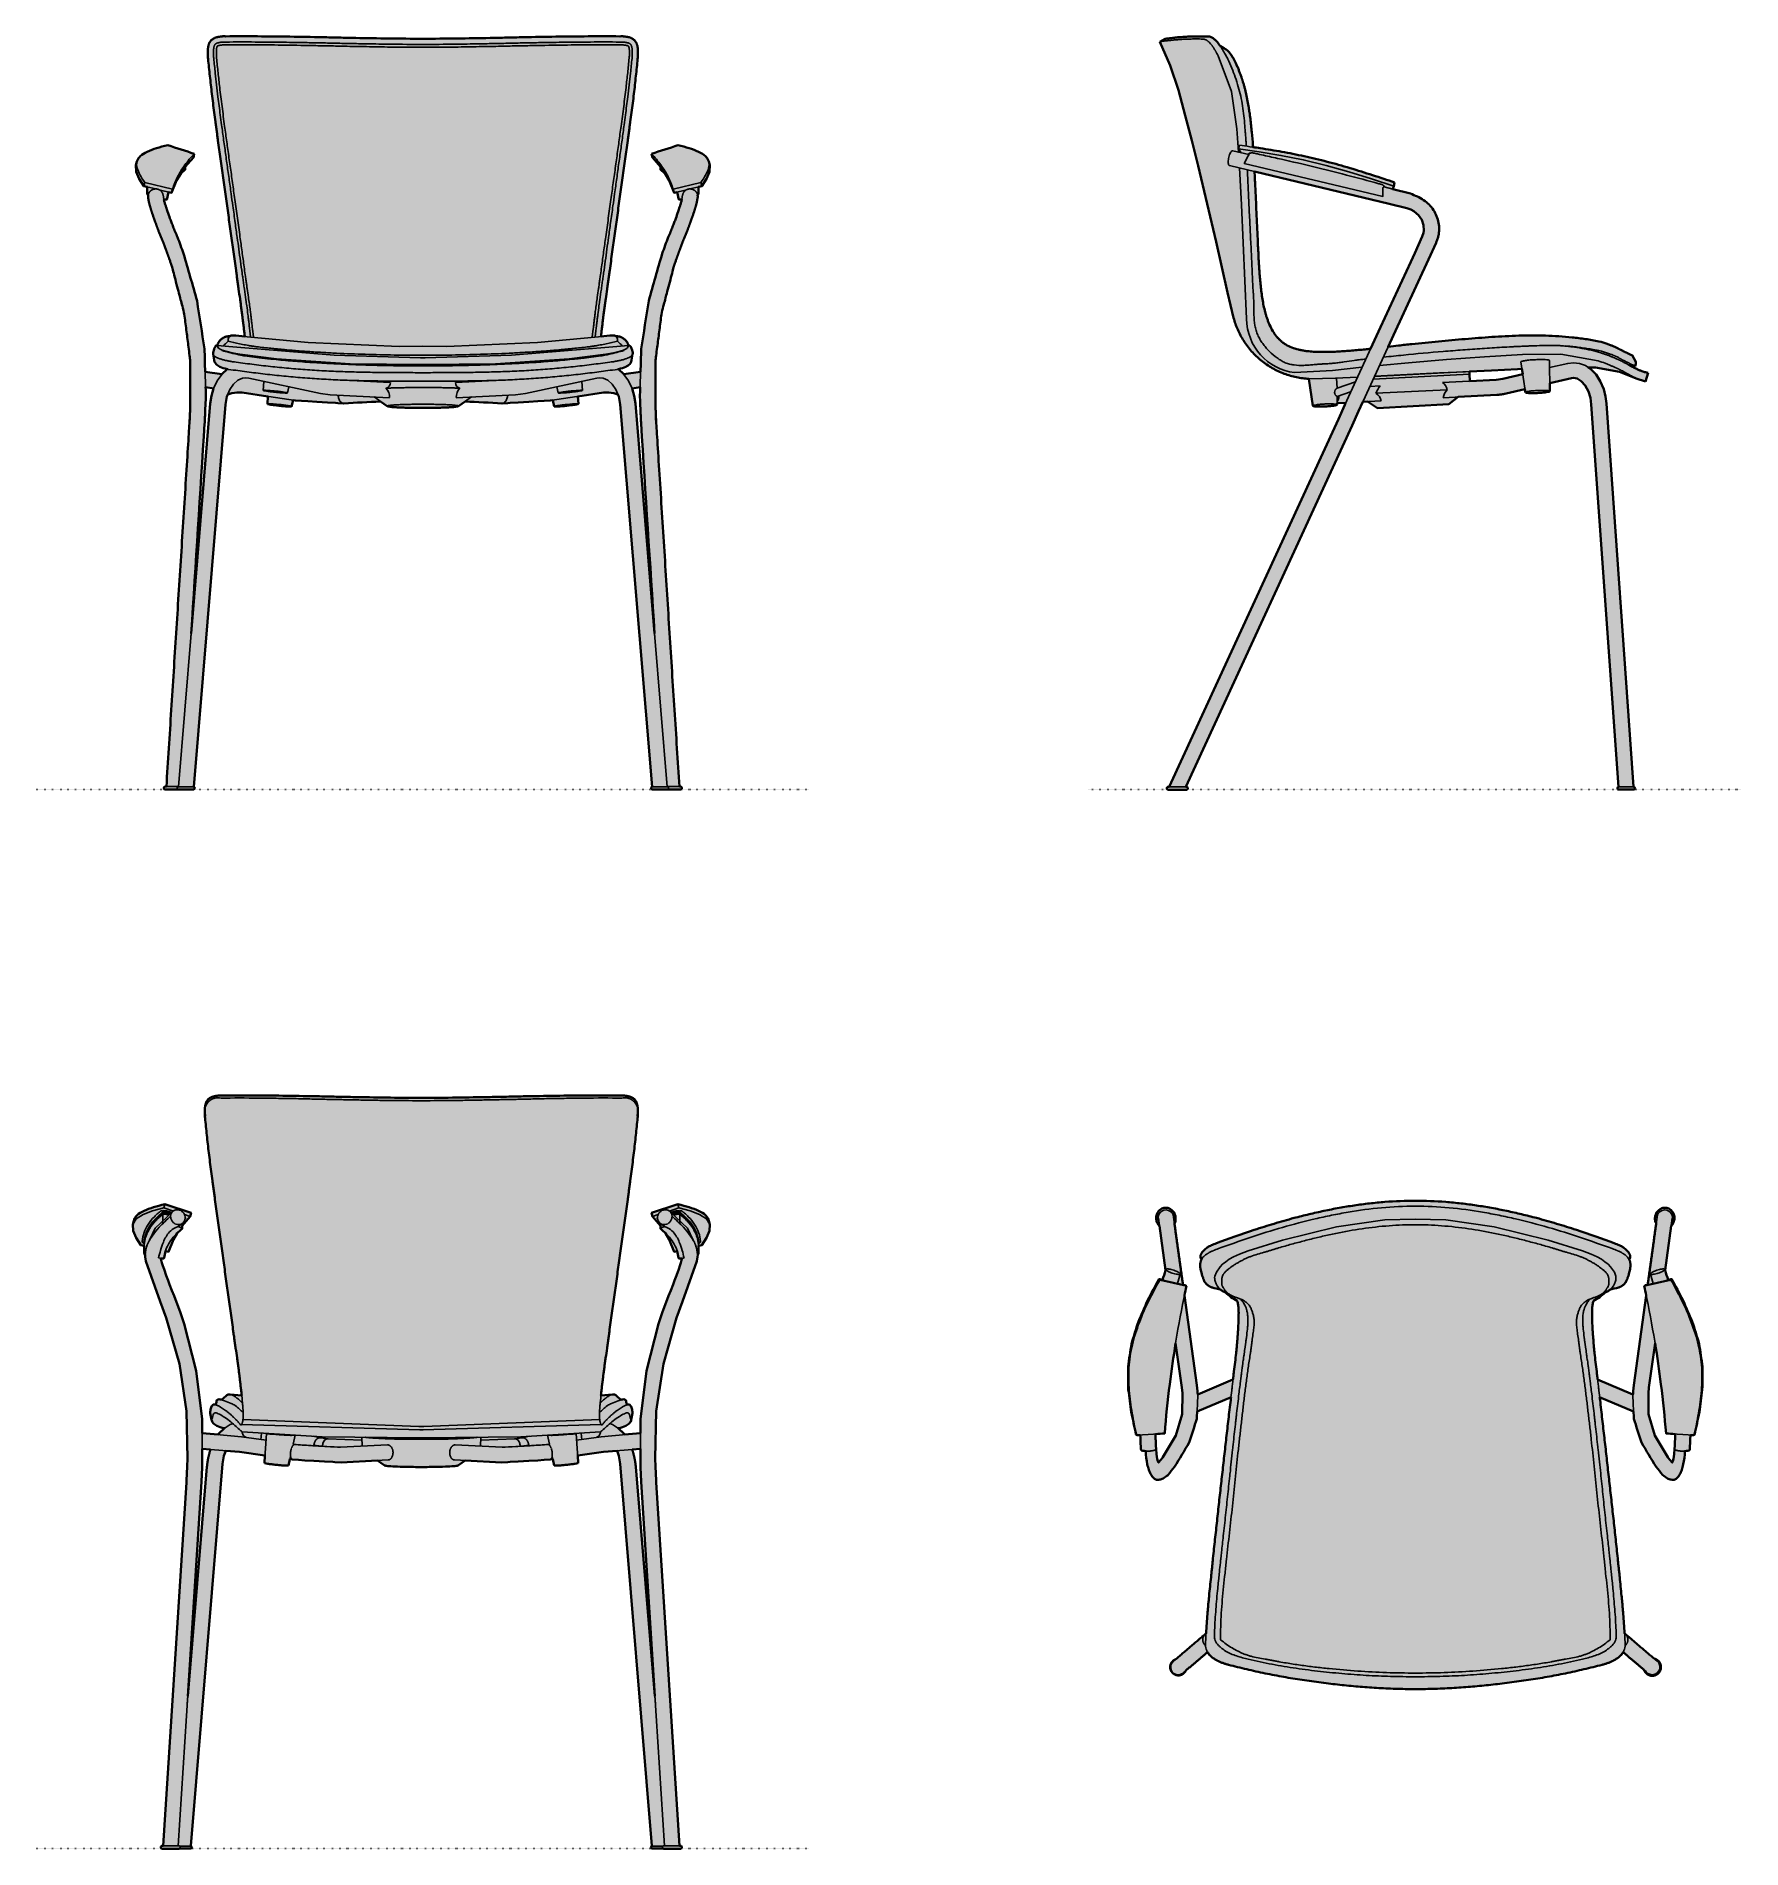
# Model space of a CAD drawing. Header units: millimetres. Extents: x 0 to 1796, y -1115 to 793.
import ezdxf

# ---------------------------------------------------------------- set-up
doc = ezdxf.new("R2010")
doc.units = ezdxf.units.MM
doc.linetypes.add('Dots', pattern=[1, 0, -1])
doc.layers.add('Blocks', color=7, linetype='Continuous')
doc.layers.add('Blocks$Fill', color=7, linetype='Continuous', true_color=0xffffff)
for name, color, linetype, lineweight, true_color in [('Blocks$Inner', 7, 'Continuous', 25, 0x007f00), ('Blocks$Outline', 7, 'Continuous', 35, 0xff3f3f), ('Groud', 7, 'Dots', 25, 0x243775)]:
    doc.layers.add(name, color=color, linetype=linetype, lineweight=lineweight, true_color=true_color)

# ---------------------------------------------------------------- blocks, each defined once
blk = doc.blocks.new('Vico Duo Dining Chair Arms Top')
at = {"layer": 'Blocks$Fill'}
h = blk.add_hatch(color=256, dxfattribs=at)
h.paths.add_polyline_path([(506.2, -201.5), (506.3, -201.8), (506.4, -202), (506.5, -202.3), (506.6, -202.6), (506.8, -202.8), (506.9, -203.1), (507.1, -203.4), (507.2, -203.6), (507.4, -203.9), (507.6, -204.1), (507.8, -204.3), (508, -204.6), (508.2, -204.8), (508.4, -205), (508.6, -205.2), (508.8, -205.4), (509.1, -205.6), (509.3, -205.8), (509.5, -206), (509.8, -206.2), (510.1, -206.4), (510.3, -206.5), (510.6, -206.7), (510.9, -206.8), (511.1, -206.9), (511.4, -207), (511.7, -207.2), (512, -207.3), (512.2, -207.3), (512.5, -207.4), (512.8, -207.5), (513.1, -207.6), (513.4, -207.6), (513.7, -207.6), (513.9, -207.7), (514.2, -207.7), (514.5, -207.7), (514.8, -207.7), (515.1, -207.7), (515.4, -207.7), (515.7, -207.7), (516, -207.7), (516.3, -207.6), (516.6, -207.6), (516.9, -207.5), (517.2, -207.4), (517.5, -207.4), (517.8, -207.3), (518.1, -207.2), (518.4, -207), (518.7, -206.9), (519, -206.8), (519.2, -206.7), (519.5, -206.5), (519.8, -206.3), (520, -206.2), (520.3, -206), (520.5, -205.8), (520.7, -205.6), (521, -205.5), (521.2, -205.3), (521.4, -205.1), (521.6, -204.8), (521.8, -204.6), (522, -204.4), (522.2, -204.2), (522.3, -204), (522.5, -203.7), (522.7, -203.5), (522.8, -203.2), (523, -203), (523.1, -202.7), (523.2, -202.4), (523.4, -202.1), (523.5, -201.9), (523.6, -201.6), (523.7, -201.3), (523.8, -201), (523.9, -200.7), (523.9, -200.4), (524, -200.1), (524, -199.8), (524.1, -199.5), (524.1, -199.2), (524.1, -198.9), (524.1, -198.6), (524.1, -198.3), (524.1, -198), (524.1, -197.7), (524, -197.4), (524, -197.1), (523.9, -196.8), (523.9, -196.5), (523.8, -196.2), (523.7, -195.9), (523.6, -195.6), (523.5, -195.4), (523.4, -195.1), (523.3, -194.8), (523.2, -194.6), (523.1, -194.3), (522.9, -194), (522.8, -193.8), (522.6, -193.5), (522.5, -193.3), (522.3, -193), (522.1, -192.8), (521.9, -192.5), (521.7, -192.3), (521.5, -192.1), (521.3, -191.9), (521, -191.7), (520.8, -191.5), (520.6, -191.3), (520.3, -191.1), (520.1, -190.9), (519.8, -190.7), (519.6, -190.6), (519.3, -190.4), (519, -190.3), (518.8, -190.2), (518.5, -190), (518.2, -189.9), (517.9, -189.8), (517.6, -189.7), (517.4, -189.7), (517.1, -189.6), (516.8, -189.5), (486.5, -163.6), (486.3, -163.5), (486.1, -163.4), (486, -163.2), (485.8, -163.1), (482.6, -123.4), (459.5, 85.8), (495.2, 70.7), (495.5, 63), (503.4, 37.9), (519, 12.2), (525.7, 3.8), (525.9, 3.7), (530.9, 0), (534.5, -1.2), (536.8, -1.3), (536.9, -1.3), (537, -1.3), (537, -1.3), (537.1, -1.3), (537.2, -1.3), (537.2, -1.3), (537.3, -1.3), (537.4, -1.3), (537.4, -1.3), (537.5, -1.3), (537.6, -1.3), (537.7, -1.3), (537.7, -1.3), (537.8, -1.2), (538, -1.2), (538.1, -1.2), (538.3, -1.1), (538.5, -1.1), (538.6, -1), (538.8, -1), (538.9, -0.9), (539.1, -0.8), (539.3, -0.7), (539.4, -0.7), (539.6, -0.6), (539.8, -0.5), (539.9, -0.4), (540.1, -0.3), (540.3, -0.1), (540.4, 0), (540.6, 0.1), (540.7, 0.2), (540.9, 0.4), (541, 0.5), (541.2, 0.7), (541.3, 0.8), (541.5, 1), (541.6, 1.1), (541.8, 1.3), (541.9, 1.5), (542.1, 1.7), (542.4, 2), (542.7, 2.4), (543, 2.8), (543.3, 3.3), (543.5, 3.7), (543.8, 4.2), (544.1, 4.7), (544.3, 5.2), (544.6, 5.7), (544.8, 6.3), (545.1, 6.9), (545.3, 7.5), (545.6, 8.1), (545.8, 8.7), (546, 9.3), (546.5, 10.7), (546.9, 12.1), (547.2, 13.5), (547.6, 15.1), (547.9, 16.6), (548.2, 18.3), (548.4, 19.9), (548.7, 21.7), (548.8, 23.4), (549, 25.2), (549.3, 28.8), (549.8, 28.9), (550.3, 28.9), (550.9, 29), (551.4, 29), (551.8, 29.1), (552.1, 29.2), (552.3, 29.2), (552.5, 29.3), (552.7, 29.3), (552.9, 29.4), (553, 29.4), (553.2, 29.5), (553.4, 29.5), (553.4, 29.6), (553.5, 29.6), (553.6, 29.6), (553.6, 29.7), (553.7, 29.7), (553.8, 29.7), (553.8, 29.7), (553.9, 29.8), (553.9, 29.8), (554, 29.8), (554, 29.9), (554.1, 29.9), (554.1, 29.9), (554.1, 29.9), (554.1, 30), (554.1, 30), (554.2, 30), (554.2, 30), (554.2, 30), (554.2, 30), (554.2, 30.1), (554.2, 30.1), (554.3, 30.1), (554.3, 30.1), (554.3, 30.1), (554.3, 30.1), (554.3, 30.2), (554.3, 30.2), (554.3, 30.2), (554.3, 30.2), (554.3, 30.2), (554.3, 30.2), (554.4, 30.3), (554.4, 30.3), (554.4, 30.3), (554.4, 30.3), (554.4, 30.3), (554.4, 30.3), (554.4, 30.4), (554.4, 30.4), (554.4, 30.4), (554.4, 30.4), (554.4, 30.4), (554.4, 30.4), (555.1, 45.7), (558.6, 45.5), (559.6, 46.5), (564.6, 69.8), (567.6, 93.6), (567.9, 117.7), (564.3, 141.8), (557, 165.3), (547.1, 188), (535.5, 210), (531.6, 209.1), (528.4, 219.2), (534.8, 265.9), (534.9, 266), (535.1, 266.1), (535.2, 266.3), (535.4, 266.5), (535.5, 266.6), (535.6, 266.8), (535.8, 267), (535.9, 267.1), (536, 267.3), (536.2, 267.5), (536.3, 267.7), (536.4, 267.9), (536.5, 268.1), (536.6, 268.2), (536.7, 268.4), (536.8, 268.6), (537, 268.8), (537, 269), (537.2, 269.2), (537.3, 269.5), (537.4, 269.7), (537.5, 269.9), (537.5, 270.2), (537.6, 270.4), (537.7, 270.7), (537.8, 270.9), (537.9, 271.2), (537.9, 271.4), (538, 271.7), (538, 271.9), (538.1, 272.1), (538.1, 272.4), (538.1, 272.7), (538.2, 272.9), (538.2, 273.2), (538.2, 273.4), (538.2, 273.7), (538.3, 273.9), (538.3, 274.2), (538.3, 274.4), (538.2, 274.7), (538.2, 274.9), (538.2, 275.2), (538.2, 275.4), (538.2, 275.7), (538.1, 275.9), (538.1, 276.2), (538, 276.5), (538, 276.7), (537.9, 277), (537.9, 277.2), (537.8, 277.4), (537.7, 277.7), (537.7, 277.9), (537.6, 278.2), (537.5, 278.4), (537.4, 278.7), (537.3, 278.9), (537.2, 279.1), (537.1, 279.4), (537, 279.6), (536.8, 279.8), (536.7, 280), (536.6, 280.3), (536.4, 280.5), (536.3, 280.7), (536.1, 280.9), (536, 281.1), (535.8, 281.3), (535.6, 281.5), (535.5, 281.7), (535.3, 281.9), (535.1, 282.1), (534.9, 282.3), (534.7, 282.5), (534.5, 282.7), (534.3, 282.8), (534.1, 283), (533.9, 283.2), (533.7, 283.3), (533.5, 283.5), (533.3, 283.6), (533, 283.7), (532.8, 283.9), (532.6, 284), (532.3, 284.1), (532.1, 284.2), (531.8, 284.3), (531.6, 284.4), (531.3, 284.5), (531.1, 284.6), (530.8, 284.7), (530.5, 284.8), (530.3, 284.8), (530, 284.9), (529.8, 284.9), (529.5, 285), (529.2, 285), (528.9, 285), (528.7, 285), (528.4, 285.1), (528.1, 285.1), (527.9, 285), (527.6, 285), (527.3, 285), (527.1, 285), (526.8, 284.9), (526.5, 284.9), (526.3, 284.9), (526, 284.8), (525.7, 284.7), (525.5, 284.7), (525.2, 284.6), (525, 284.5), (524.7, 284.4), (524.5, 284.3), (524.2, 284.2), (524, 284.1), (523.8, 284), (523.5, 283.8), (523.3, 283.7), (523.1, 283.6), (522.8, 283.4), (522.6, 283.3), (522.4, 283.1), (522.2, 283), (522, 282.8), (521.8, 282.7), (521.6, 282.5), (521.4, 282.3), (521.2, 282.1), (521, 281.9), (520.8, 281.8), (520.7, 281.6), (520.5, 281.4), (520.3, 281.2), (520.2, 281), (520, 280.8), (519.9, 280.5), (519.7, 280.3), (519.6, 280.1), (519.4, 279.9), (519.3, 279.7), (519.2, 279.5), (519.1, 279.2), (519, 279), (518.8, 278.8), (518.7, 278.5), (518.6, 278.3), (518.5, 278.1), (518.5, 277.8), (518.4, 277.6), (518.3, 277.3), (518.2, 277.1), (518.1, 276.9), (518.1, 276.6), (518, 276.4), (518, 276.1), (517.9, 275.9), (517.9, 275.6), (517.8, 275.4), (517.8, 275.1), (517.8, 274.9), (517.8, 274.6), (517.8, 274.3), (517.7, 274.1), (517.7, 273.8), (517.7, 273.6), (517.8, 273.3), (517.8, 273.1), (517.8, 272.8), (517.8, 272.6), (517.8, 272.3), (517.9, 272.1), (517.9, 271.8), (518, 271.6), (518, 271.3), (518.1, 271.1), (518.1, 270.8), (518.2, 270.5), (518.3, 270.2), (518.4, 269.9), (518.5, 269.6), (518.6, 269.3), (518.7, 269.1), (518.9, 268.8), (518.9, 268.6), (519, 268.4), (510.1, 204), (507.5, 203.4), (506.5, 202.4), (508.6, 192.6), (495.6, 98.3), (494.9, 92), (494.5, 88.3), (457.4, 104.1), (453.4, 139.2), (452.1, 156.1), (451.9, 160.9), (451.5, 169.9), (451.5, 173.9), (451.5, 175.7), (451.5, 177.4), (451.6, 178.9), (451.7, 180.4), (451.9, 181.7), (452.1, 183), (452.2, 184), (452.4, 184.9), (452.6, 185.9), (452.8, 186.3), (452.9, 186.8), (453.1, 187.1), (459.7, 191), (465.2, 195.8), (467.4, 196.9), (467.4, 196.9), (467.4, 196.9), (468, 197.1), (468.4, 197.3), (468.7, 197.6), (469.1, 197.8), (469.5, 198), (469.9, 198.3), (470.3, 198.6), (470.5, 198.7), (470.8, 199), (478.2, 200.8), (478.5, 200.9), (479.8, 201.2), (480.2, 201.4), (480.5, 201.5), (480.9, 201.6), (481, 201.7), (481.2, 201.7), (481.4, 201.8), (481.5, 201.9), (481.7, 202), (481.9, 202.1), (482, 202.2), (482.2, 202.3), (482.5, 202.5), (483.8, 203.4), (484.2, 203.7), (484.5, 203.9), (484.8, 204.2), (485, 204.3), (485.2, 204.5), (485.3, 204.6), (485.5, 204.8), (485.6, 205), (485.8, 205.1), (486, 205.3), (486.1, 205.5), (486.3, 205.7), (486.4, 205.9), (486.6, 206.1), (486.7, 206.3), (486.9, 206.6), (487, 206.8), (487.2, 207.1), (487.3, 207.3), (487.5, 207.6), (487.6, 207.9), (487.9, 208.5), (488.2, 209.1), (488.4, 209.7), (488.7, 210.4), (489.2, 211.9), (489.7, 213.4), (490.2, 215.1), (490.7, 216.9), (491.2, 218.9), (491.6, 220.9), (491.7, 221.2), (491.7, 221.6), (491.8, 221.9), (491.8, 222.3), (491.8, 222.6), (491.9, 223), (491.9, 223.7), (491.9, 224.5), (491.9, 224.8), (491.9, 225.2), (491.9, 225.6), (491.9, 226), (491.9, 226.2), (491.8, 226.4), (491.8, 226.6), (491.7, 227.2), (491.6, 227.7), (491.5, 228.1), (491.5, 228.3), (491.4, 228.5), (491.4, 228.7), (491.3, 228.9), (491.2, 229.1), (491.2, 229.3), (491.1, 229.6), (491, 229.8), (490.9, 230), (490.8, 230.2), (490.6, 230.5), (490.8, 230.6), (490.9, 230.8), (491, 231), (491.1, 231.1), (491.2, 231.3), (491.2, 231.4), (491.3, 231.5), (491.3, 231.5), (491.3, 231.6), (491.4, 231.7), (491.4, 231.8), (491.5, 231.9), (491.5, 232), (491.5, 232.1), (491.5, 232.1), (491.6, 232.2), (491.6, 232.3), (491.6, 232.4), (491.6, 232.5), (491.7, 232.6), (491.7, 232.7), (491.7, 232.7), (491.7, 232.8), (491.7, 232.9), (491.7, 233), (491.7, 233.1), (491.8, 233.2), (491.8, 233.3), (491.8, 233.5), (491.8, 233.6), (491.8, 233.8), (491.8, 233.9), (491.8, 233.9), (491.7, 234.1), (491.7, 234.3), (491.7, 234.5), (491.6, 234.6), (491.6, 234.8), (491.6, 235), (491.5, 235.2), (491.4, 235.4), (491.4, 235.6), (491.3, 235.7), (491.2, 235.9), (491.1, 236.1), (491.1, 236.3), (491, 236.5), (490.9, 236.7), (490.7, 236.9), (490.6, 237.1), (490.5, 237.3), (490.4, 237.5), (490.2, 237.7), (490.1, 237.9), (489.8, 238.3), (489.4, 238.7), (489, 239.1), (488.7, 239.6), (488.2, 240), (487.8, 240.4), (487.4, 240.9), (486.9, 241.3), (486.4, 241.7), (486, 242.1), (485.5, 242.5), (485, 242.8), (484.5, 243.2), (484, 243.5), (483.5, 243.9), (483, 244.2), (482.4, 244.5), (481.9, 244.8), (481.3, 245.1), (480.7, 245.4), (480.1, 245.7), (479.5, 245.9), (478.9, 246.2), (478.3, 246.4), (477.6, 246.7), (477, 246.9), (476.3, 247.1), (475.6, 247.3), (474.9, 247.6), (455.4, 254.7), (435, 261.7), (414.2, 268.3), (393.1, 274.2), (377.3, 278.2), (361.6, 281.8), (345.7, 284.9), (329.8, 287.5), (313.7, 289.6), (297.5, 291.2), (289.4, 291.8), (281.3, 292.2), (273.3, 292.4), (265.4, 292.5), (257.5, 292.4), (249.6, 292.2), (241.5, 291.8), (233.4, 291.2), (217.2, 289.6), (201.2, 287.5), (185.2, 284.9), (169.3, 281.8), (153.6, 278.2), (137.8, 274.2), (116.8, 268.3), (95.9, 261.7), (75.6, 254.7), (56.1, 247.6), (55.3, 247.3), (54.6, 247.1), (54, 246.9), (53.3, 246.7), (52.7, 246.4), (52, 246.2), (51.4, 245.9), (50.8, 245.7), (50.2, 245.4), (49.6, 245.1), (49.1, 244.8), (48.5, 244.5), (48, 244.2), (47.4, 243.9), (46.9, 243.5), (46.4, 243.2), (45.9, 242.8), (45.4, 242.5), (45, 242.1), (44.5, 241.7), (44, 241.3), (43.5, 240.9), (43.1, 240.4), (42.7, 240), (42.3, 239.6), (41.9, 239.1), (41.5, 238.7), (41.2, 238.3), (40.8, 237.9), (40.7, 237.7), (40.6, 237.5), (40.4, 237.3), (40.3, 237.1), (40.2, 236.9), (40.1, 236.7), (40, 236.5), (39.9, 236.3), (39.8, 236.1), (39.7, 235.9), (39.6, 235.7), (39.5, 235.6), (39.5, 235.4), (39.4, 235.2), (39.4, 235), (39.3, 234.8), (39.3, 234.6), (39.2, 234.5), (39.2, 234.3), (39.2, 234.1), (39.2, 233.9), (39.2, 233.9), (39.2, 233.8), (39.2, 233.6), (39.2, 233.5), (39.2, 233.3), (39.2, 233.2), (39.2, 233.1), (39.2, 233), (39.2, 232.9), (39.2, 232.8), (39.2, 232.7), (39.2, 232.7), (39.3, 232.6), (39.3, 232.5), (39.3, 232.4), (39.3, 232.3), (39.4, 232.2), (39.4, 232.1), (39.4, 232.1), (39.4, 232), (39.5, 231.9), (39.5, 231.8), (39.5, 231.7), (39.6, 231.6), (39.6, 231.5), (39.7, 231.5), (39.7, 231.4), (39.7, 231.3), (39.8, 231.1), (39.9, 231), (40, 230.8), (40.2, 230.6), (40.3, 230.5), (40.1, 230.2), (40, 230), (39.9, 229.8), (39.8, 229.6), (39.8, 229.3), (39.7, 229.1), (39.6, 228.9), (39.5, 228.7), (39.5, 228.5), (39.4, 228.3), (39.4, 228.1), (39.3, 227.7), (39.1, 226.8), (39.1, 226.6), (39.1, 226.4), (39.1, 226.2), (39, 226), (39, 225.6), (39, 225.2), (39, 224.8), (39, 224.5), (39, 223.7), (39.1, 223), (39.1, 222.6), (39.1, 222.3), (39.2, 221.9), (39.2, 221.6), (39.3, 221.2), (39.3, 220.9), (39.8, 218.9), (40.2, 216.9), (40.7, 215.1), (41.2, 213.4), (41.7, 211.9), (42.2, 210.4), (42.5, 209.7), (42.7, 209.1), (43, 208.5), (43.3, 207.9), (43.5, 207.6), (43.6, 207.3), (43.7, 207.1), (43.9, 206.8), (44, 206.6), (44.2, 206.3), (44.3, 206.1), (44.5, 205.9), (44.7, 205.7), (44.8, 205.5), (45, 205.3), (45.1, 205.1), (45.3, 205), (45.4, 204.8), (45.6, 204.6), (45.8, 204.5), (45.9, 204.3), (46.1, 204.2), (46.4, 203.9), (46.7, 203.7), (47.1, 203.4), (48.4, 202.5), (48.7, 202.3), (48.9, 202.2), (49.1, 202.1), (49.2, 202), (49.4, 201.9), (49.6, 201.8), (49.7, 201.7), (49.9, 201.7), (50.1, 201.6), (50.4, 201.5), (50.7, 201.4), (51.1, 201.2), (52.5, 200.9), (52.8, 200.8), (60.1, 199), (60.4, 198.7), (60.6, 198.6), (61, 198.3), (61.4, 198), (61.8, 197.8), (62.2, 197.6), (62.6, 197.3), (63, 197.1), (63.5, 196.9), (63.5, 196.9), (63.5, 196.9), (65.7, 195.8), (71.2, 191), (77.8, 187.1), (78, 186.8), (78.2, 186.3), (78.3, 185.9), (78.5, 184.9), (78.7, 184), (78.9, 183), (79, 181.7), (79.2, 180.4), (79.3, 178.9), (79.4, 177.4), (79.4, 175.7), (79.5, 173.9), (79.4, 169.9), (79.1, 160.9), (77.6, 140.4), (76.8, 132.1), (73.5, 104.1), (36.4, 88.3), (36, 92), (35.4, 98.3), (22.4, 192.6), (24.4, 202.4), (23.4, 203.4), (20.8, 204), (11.9, 268.4), (12, 268.6), (12.1, 268.8), (12.2, 269.1), (12.3, 269.3), (12.4, 269.6), (12.5, 269.9), (12.6, 270.2), (12.7, 270.5), (12.8, 270.8), (12.9, 271.1), (12.9, 271.3), (13, 271.6), (13, 271.8), (13.1, 272.1), (13.1, 272.3), (13.1, 272.6), (13.1, 272.8), (13.2, 273.1), (13.2, 273.3), (13.2, 273.6), (13.2, 273.8), (13.2, 274.1), (13.2, 274.3), (13.2, 274.6), (13.1, 274.9), (13.1, 275.1), (13.1, 275.4), (13, 275.6), (13, 275.9), (12.9, 276.1), (12.9, 276.4), (12.8, 276.6), (12.8, 276.9), (12.7, 277.1), (12.6, 277.3), (12.6, 277.6), (12.5, 277.8), (12.4, 278.1), (12.3, 278.3), (12.2, 278.5), (12.1, 278.8), (12, 279), (11.9, 279.2), (11.7, 279.5), (11.6, 279.7), (11.5, 279.9), (11.3, 280.1), (11.2, 280.3), (11.1, 280.5), (10.9, 280.8), (10.8, 281), (10.6, 281.2), (10.4, 281.4), (10.3, 281.6), (10.1, 281.8), (9.9, 281.9), (9.7, 282.1), (9.5, 282.3), (9.3, 282.5), (9.1, 282.7), (8.9, 282.8), (8.7, 283), (8.5, 283.1), (8.3, 283.3), (8.1, 283.4), (7.9, 283.6), (7.6, 283.7), (7.4, 283.8), (7.2, 284), (6.9, 284.1), (6.7, 284.2), (6.4, 284.3), (6.2, 284.4), (6, 284.5), (5.7, 284.6), (5.4, 284.7), (5.2, 284.7), (4.9, 284.8), (4.7, 284.9), (4.4, 284.9), (4.1, 284.9), (3.9, 285), (3.6, 285), (3.3, 285), (3.1, 285), (2.8, 285.1), (2.5, 285.1), (2.2, 285), (2, 285), (1.7, 285), (1.4, 285), (1.2, 284.9), (0.9, 284.9), (0.6, 284.8), (0.4, 284.8), (0.1, 284.7), (-0.1, 284.6), (-0.4, 284.5), (-0.6, 284.4), (-0.9, 284.3), (-1.1, 284.2), (-1.4, 284.1), (-1.6, 284), (-1.9, 283.9), (-2.1, 283.7), (-2.3, 283.6), (-2.6, 283.5), (-2.8, 283.3), (-3, 283.2), (-3.2, 283), (-3.4, 282.8), (-3.6, 282.7), (-3.8, 282.5), (-4, 282.3), (-4.2, 282.1), (-4.4, 281.9), (-4.6, 281.7), (-4.7, 281.5), (-4.9, 281.3), (-5.1, 281.1), (-5.2, 280.9), (-5.4, 280.7), (-5.5, 280.5), (-5.6, 280.3), (-5.8, 280), (-5.9, 279.8), (-6, 279.6), (-6.1, 279.4), (-6.3, 279.1), (-6.4, 278.9), (-6.5, 278.7), (-6.6, 278.4), (-6.7, 278.2), (-6.7, 277.9), (-6.8, 277.7), (-6.9, 277.4), (-7, 277.2), (-7, 277), (-7.1, 276.7), (-7.1, 276.5), (-7.2, 276.2), (-7.2, 275.9), (-7.2, 275.7), (-7.3, 275.4), (-7.3, 275.2), (-7.3, 274.9), (-7.3, 274.7), (-7.3, 274.4), (-7.3, 274.2), (-7.3, 273.9), (-7.3, 273.7), (-7.3, 273.4), (-7.3, 273.2), (-7.3, 272.9), (-7.2, 272.7), (-7.2, 272.4), (-7.1, 272.1), (-7.1, 271.9), (-7, 271.7), (-7, 271.4), (-6.9, 271.2), (-6.9, 270.9), (-6.8, 270.7), (-6.7, 270.4), (-6.6, 270.2), (-6.5, 269.9), (-6.4, 269.7), (-6.3, 269.5), (-6.2, 269.2), (-6.1, 269), (-6, 268.8), (-5.9, 268.6), (-5.8, 268.4), (-5.7, 268.2), (-5.6, 268.1), (-5.5, 267.9), (-5.4, 267.7), (-5.2, 267.5), (-5.1, 267.3), (-5, 267.1), (-4.9, 267), (-4.7, 266.8), (-4.6, 266.6), (-4.4, 266.5), (-4.3, 266.3), (-4, 266), (-3.9, 265.9), (2.6, 219.2), (-0.7, 209.1), (-4.5, 210), (-16.2, 188), (-26.1, 165.3), (-33.4, 141.8), (-37, 117.7), (-36.7, 93.6), (-33.6, 69.8), (-28.7, 46.5), (-27.7, 45.5), (-24.1, 45.7), (-23.5, 30.4), (-23.5, 30.4), (-23.5, 30.4), (-23.5, 30.4), (-23.5, 30.4), (-23.5, 30.4), (-23.5, 30.3), (-23.5, 30.3), (-23.4, 30.3), (-23.4, 30.3), (-23.4, 30.3), (-23.4, 30.3), (-23.4, 30.2), (-23.4, 30.2), (-23.4, 30.2), (-23.4, 30.2), (-23.4, 30.2), (-23.4, 30.2), (-23.4, 30.1), (-23.4, 30.1), (-23.3, 30.1), (-23.3, 30.1), (-23.3, 30.1), (-23.3, 30.1), (-23.3, 30), (-23.3, 30), (-23.3, 30), (-23.2, 30), (-23.2, 30), (-23.2, 30), (-23.2, 29.9), (-23.2, 29.9), (-23.1, 29.9), (-23.1, 29.9), (-23.1, 29.8), (-23, 29.8), (-23, 29.8), (-22.9, 29.7), (-22.8, 29.7), (-22.8, 29.7), (-22.7, 29.7), (-22.7, 29.6), (-22.6, 29.6), (-22.5, 29.6), (-22.4, 29.5), (-22.3, 29.5), (-22.1, 29.4), (-21.9, 29.4), (-21.8, 29.3), (-21.6, 29.3), (-21.4, 29.2), (-21.1, 29.2), (-20.9, 29.1), (-20.4, 29), (-19.9, 29), (-19.4, 28.9), (-18.9, 28.9), (-18.3, 28.8), (-18.1, 25.2), (-17.9, 23.4), (-17.7, 21.7), (-17.5, 19.9), (-17.3, 18.3), (-17, 16.6), (-16.7, 15.1), (-16.3, 13.5), (-15.9, 12.1), (-15.5, 10.7), (-15.1, 9.3), (-14.9, 8.7), (-14.7, 8.1), (-14.4, 7.5), (-14.2, 6.9), (-13.9, 6.3), (-13.7, 5.7), (-13.4, 5.2), (-13.1, 4.7), (-12.9, 4.2), (-12.6, 3.7), (-12.3, 3.3), (-12, 2.8), (-11.8, 2.4), (-11.5, 2), (-11.2, 1.7), (-11, 1.5), (-10.9, 1.3), (-10.7, 1.1), (-10.6, 1), (-10.4, 0.8), (-10.3, 0.7), (-10.1, 0.5), (-10, 0.4), (-9.8, 0.2), (-9.6, 0.1), (-9.5, 0), (-9.3, -0.1), (-9.2, -0.3), (-9, -0.4), (-8.8, -0.5), (-8.7, -0.6), (-8.5, -0.7), (-8.4, -0.7), (-8.2, -0.8), (-8, -0.9), (-7.9, -1), (-7.7, -1), (-7.5, -1.1), (-7.4, -1.1), (-7.2, -1.2), (-7, -1.2), (-6.9, -1.2), (-6.8, -1.3), (-6.7, -1.3), (-6.7, -1.3), (-6.6, -1.3), (-6.5, -1.3), (-6.5, -1.3), (-6.4, -1.3), (-6.3, -1.3), (-6.2, -1.3), (-6.2, -1.3), (-6.1, -1.3), (-6, -1.3), (-6, -1.3), (-5.9, -1.3), (-3.6, -1.2), (0, 0), (5.1, 3.7), (5.2, 3.8), (11.9, 12.2), (27.5, 37.9), (35.4, 63), (35.8, 70.7), (71.4, 85.8), (47, -138), (45.2, -163.1), (45, -163.2), (44.8, -163.4), (44.6, -163.5), (44.4, -163.6), (13.3, -190.2), (13.1, -190.3), (12.8, -190.4), (12.6, -190.5), (12.3, -190.6), (12.1, -190.7), (11.9, -190.8), (11.6, -191), (11.4, -191.1), (11.2, -191.3), (10.9, -191.4), (10.7, -191.6), (10.5, -191.7), (10.3, -191.9), (10.1, -192.1), (9.9, -192.3), (9.7, -192.5), (9.5, -192.7), (9.3, -192.9), (9.1, -193.1), (9, -193.3), (8.8, -193.6), (8.7, -193.8), (8.5, -194), (8.4, -194.3), (8.2, -194.5), (8.1, -194.8), (8, -195), (7.9, -195.3), (7.8, -195.5), (7.7, -195.7), (7.6, -196), (7.6, -196.3), (7.5, -196.5), (7.5, -196.8), (7.4, -197), (7.4, -197.3), (7.3, -197.6), (7.3, -197.8), (7.3, -198.1), (7.3, -198.4), (7.3, -198.6), (7.3, -198.9), (7.3, -199.2), (7.3, -199.5), (7.4, -199.7), (7.4, -200), (7.5, -200.3), (7.5, -200.6), (7.6, -200.8), (7.7, -201.1), (7.7, -201.4), (7.8, -201.6), (7.9, -201.9), (8, -202.1), (8.2, -202.4), (8.3, -202.6), (8.4, -202.9), (8.6, -203.1), (8.7, -203.3), (8.9, -203.5), (9, -203.8), (9.2, -204), (9.3, -204.2), (9.5, -204.4), (9.7, -204.6), (9.9, -204.7), (10.1, -204.9), (10.3, -205.1), (10.5, -205.3), (10.7, -205.5), (10.9, -205.6), (11.1, -205.8), (11.3, -205.9), (11.6, -206.1), (11.8, -206.2), (12.1, -206.3), (12.3, -206.5), (12.6, -206.6), (12.8, -206.7), (13.1, -206.8), (13.3, -206.9), (13.6, -206.9), (13.9, -207), (14.1, -207.1), (14.4, -207.1), (14.7, -207.2), (15, -207.2), (15.2, -207.2), (15.5, -207.3), (15.8, -207.3), (16, -207.3), (16.3, -207.3), (16.6, -207.3), (16.8, -207.2), (17.1, -207.2), (17.4, -207.2), (17.6, -207.1), (17.9, -207.1), (18.1, -207), (18.4, -207), (18.7, -206.9), (18.9, -206.8), (19.2, -206.7), (19.4, -206.6), (19.7, -206.5), (19.9, -206.4), (20.2, -206.2), (20.4, -206.1), (20.6, -206), (20.9, -205.8), (21.1, -205.7), (21.3, -205.5), (21.5, -205.3), (21.8, -205.1), (22, -205), (22.2, -204.8), (22.4, -204.6), (22.5, -204.4), (22.7, -204.2), (22.9, -203.9), (23.1, -203.7), (23.2, -203.5), (23.4, -203.3), (23.5, -203.1), (23.6, -202.8), (23.8, -202.6), (23.9, -202.4), (24, -202.1), (46.7, -182.8), (46.9, -183.2), (47.1, -183.4), (47.2, -183.6), (47.4, -183.9), (47.6, -184.3), (47.9, -184.6), (48.1, -184.9), (48.3, -185.2), (48.6, -185.5), (48.9, -185.8), (49.1, -186), (49.4, -186.3), (49.7, -186.6), (50.3, -187.2), (50.8, -187.7), (51.4, -188.2), (51.7, -188.4), (52, -188.7), (52.4, -188.9), (52.7, -189.2), (53.3, -189.6), (54, -190), (54.7, -190.5), (55.4, -190.9), (56.8, -191.6), (57.5, -192), (58.2, -192.3), (58.9, -192.7), (59.7, -193), (61.1, -193.6), (62.7, -194.2), (64.2, -194.7), (65.7, -195.2), (67.2, -195.7), (68.8, -196.1), (87.9, -200.8), (107.3, -205.1), (126.8, -208.8), (156.4, -213.5), (186, -217.2), (205.1, -219.1), (224.6, -220.5), (244.5, -221.4), (265.4, -221.7), (286.4, -221.4), (306.3, -220.5), (325.8, -219.1), (345, -217.2), (374.5, -213.5), (404.1, -208.8), (423.6, -205.1), (443, -200.8), (462.1, -196.1), (463.7, -195.7), (465.2, -195.2), (466.8, -194.7), (468.3, -194.2), (469.8, -193.6), (471.3, -193), (472, -192.7), (472.7, -192.3), (473.5, -192), (474.2, -191.6), (475.6, -190.9), (476.2, -190.5), (476.9, -190), (477.6, -189.6), (478.2, -189.2), (478.6, -188.9), (478.9, -188.7), (479.2, -188.4), (479.5, -188.2), (480.1, -187.7), (480.7, -187.2), (481.2, -186.6), (481.5, -186.3), (481.8, -186), (482.1, -185.8), (482.3, -185.5), (482.6, -185.2), (482.8, -184.9), (483.1, -184.6), (483.3, -184.3), (483.5, -183.9), (483.7, -183.6), (483.9, -183.4), (484, -183.2), (484.2, -182.8)], flags=0)
h.paths.add_polyline_path([(538.4, 31.1), (537.9, 25.6), (537.1, 20.8), (536.4, 18.2), (535.9, 16.8), (531.7, 21.9), (531.3, 22.5), (517.6, 45.3), (510.9, 67.6), (510.8, 89.7), (511.3, 95.8), (517.8, 142.6), (521.1, 120.9), (524.1, 99.2), (527, 73.3), (529.4, 47.4), (539.1, 46.8), (538.4, 31.1), (538.4, 31.1), (538.4, 31.1), (538.4, 31.1)], flags=0)
h.paths.add_polyline_path([(13.1, 142.6), (19.6, 95.8), (20.2, 89.7), (20, 67.6), (13.3, 45.3), (-0.4, 22.5), (-0.8, 21.9), (-4.9, 16.8), (-5.5, 18.2), (-6.2, 20.8), (-7, 25.6), (-7.5, 31.1), (-7.5, 31.1), (-7.5, 31.1), (-7.5, 31.1), (-7.5, 31.1), (-8.2, 46.8), (1.6, 47.4), (3.9, 73.3), (6.9, 99.2), (9.8, 120.9)], flags=0)
at = {"layer": 'Blocks$Inner'}
for p, q in [((-5, 274.1), (2.6, 219.2)), ((20.8, 204), (11, 275.1)), ((510.1, 204), (519.9, 275.1)), ((535.9, 274.1), (528.4, 219.2)), ((63.5, 196.9), (71.8, 192.8)), ((467.4, 196.9), (459.1, 192.8)), ((73.5, 104.1), (36.4, 88.3)), ((457.4, 104.1), (494.6, 88.3)), ((35.8, 70.7), (71.4, 85.8)), ((495.2, 70.7), (459.5, 85.8)), ((-24.1, 45.7), (-23.5, 30.4)), ((-7.5, 31.1), (-8.2, 46.8)), ((538.4, 31.1), (539.1, 46.8)), ((555.1, 45.7), (554.4, 30.4)), ((44.4, -163.6), (10.7, -192.4)), ((486.5, -163.6), (520.2, -192.4)), ((22.3, -203.6), (46.7, -182.7)), ((508.7, -203.6), (484.2, -182.7))]:
    blk.add_line(p, q, dxfattribs=at)
for points in [[(476.7, 211.2), (476.5, 213.1), (475, 217.3), (471.1, 222.7), (468.3, 225.5), (465.1, 228.2), (461.3, 230.8), (456.8, 233.4), (450.7, 236.3), (441.5, 239.8), (405.3, 251), (348.3, 265), (297.4, 272.3), (265.4, 273), (233.5, 272.3), (182.6, 265), (125.6, 251), (89.4, 239.8), (80.3, 236.3), (74.2, 233.4), (69.6, 230.8), (65.9, 228.2), (62.6, 225.5), (59.9, 222.7), (56, 217.3), (54.4, 213.1), (54.2, 211.2)], [(24.4, 202.4), (-3.5, 208.9), (-4.5, 210), (-16.2, 188), (-26.1, 165.3), (-33.4, 141.8), (-37, 117.7), (-36.7, 93.6), (-33.6, 69.8), (-28.7, 46.5), (-27.7, 45.5), (1.6, 47.4)], [(24.4, 202.4), (23.4, 203.4), (11, 206.3), (-4.5, 210)], [(15.2, 205.3), (18, 215.2)], [(506.5, 202.4), (534.5, 208.9), (535.5, 210), (547.1, 188), (557, 165.3), (564.3, 141.8), (567.9, 117.7), (567.6, 93.6), (564.6, 69.8), (559.6, 46.5), (558.6, 45.5), (529.4, 47.4)], [(506.5, 202.4), (507.5, 203.4), (519.9, 206.3), (535.5, 210)], [(515.7, 205.3), (513, 215.2)], [(5.2, 3.8), (11.9, 12.2), (27.5, 37.9), (35.4, 63), (36.5, 87.5), (36, 92), (35.4, 98.3), (22.4, 192.6)], [(65.7, 195.8), (71.2, 191), (77.8, 187.1), (78, 186.8)], [(452.9, 186.8), (453.1, 187.1), (459.7, 191), (465.2, 195.8)], [(525.7, 3.8), (519, 12.2), (503.4, 37.9), (495.5, 63), (494.4, 87.5), (494.9, 92), (495.6, 98.3), (508.6, 192.6)], [(13.1, 142.6), (19.6, 95.8), (20.2, 89.7), (20, 67.6), (13.3, 45.3), (-0.4, 22.5), (-0.8, 21.9), (-4.9, 16.8), (-5.5, 18.2), (-6.2, 20.8), (-7, 25.6), (-7.5, 31.1)], [(517.8, 142.6), (511.3, 95.8), (510.8, 89.7), (510.9, 67.6), (517.6, 45.3), (531.3, 22.5), (531.7, 21.9), (535.9, 16.8), (536.4, 18.2), (537.1, 20.8), (537.9, 25.6), (538.4, 31.1)], [(-5.9, -1.3), (-3.6, -1.2), (0, 0), (5.1, 3.7)], [(536.8, -1.3), (534.5, -1.2), (530.9, 0), (525.9, 3.7)]]:
    blk.add_lwpolyline(points, dxfattribs=at)
for centre, radius, start, end in [((2.8, 274.6), 8.17, 3.8066, 204.7061), ((16, -198.5), 8.75, 108.0021, 335.7324), ((514.9, -198.5), 9.21, 198.7859, 78.1004), ((16, -198.5), 8.08, 131.0381, 269.8731), ((16, -198.5), 8.05, 270, 320.9229)]:
    blk.add_arc(centre, radius, start, end, dxfattribs=at)
at = {"layer": 'Blocks$Inner', "extrusion": (0, 0, -1)}
for centre, radius, start, end in [((-528.1, 274.6), 8.17, 3.8066, 204.7061), ((-514.9, -198.5), 8.07, 130.9139, 320.7935)]:
    blk.add_arc(centre, radius, start, end, dxfattribs=at)
at = {"layer": 'Blocks$Inner'}
for points, knots in [([(56.1, 247.6), (68.7, 252.3), (88.9, 259.6), (113.3, 267.3), (127.3, 271.4), (139.6, 274.8), (153.6, 278.3), (166.6, 281.2), (177.2, 283.4), (187.9, 285.4), (201.1, 287.6), (217.1, 289.7), (238.9, 291.8), (255, 292.5), (265.4, 292.5)], [1, 1, 1, 1, 1.2, 1.3, 1.35, 1.4, 1.475, 1.55, 1.5875, 1.625, 1.7, 1.775, 1.85, 2, 2, 2, 2]), ([(265.4, 286.7), (253.5, 286.7), (229.9, 285.5), (200.5, 281.6), (177.3, 277.2), (154.1, 272.2), (125.5, 264.6), (91.4, 253.9), (69.1, 246), (58.1, 242)], [0, 0, 0, 0, 0.166667, 0.333333, 0.416667, 0.5, 0.666667, 0.833333, 1, 1, 1, 1]), ([(265.4, 292.5), (275.9, 292.5), (292.1, 291.8), (313.8, 289.7), (329.8, 287.6), (343, 285.4), (353.7, 283.4), (364.3, 281.2), (377.3, 278.3), (391.3, 274.8), (403.7, 271.4), (417.7, 267.3), (442, 259.6), (462.3, 252.3), (474.9, 247.6)], [2, 2, 2, 2, 2.15, 2.225, 2.3, 2.375, 2.4125, 2.45, 2.525, 2.6, 2.65, 2.7, 2.8, 3, 3, 3, 3]), ([(472.8, 242), (461.8, 246), (439.5, 253.9), (405.5, 264.6), (376.8, 272.2), (353.7, 277.2), (330.4, 281.6), (301, 285.5), (277.4, 286.7), (265.4, 286.7)], [-1, -1, -1, -1, -0.833333, -0.666667, -0.5, -0.416667, -0.333333, -0.166667, 0, 0, 0, 0]), ([(1.7, 285), (1, 284.9), (-0.4, 284.6), (-2.4, 283.7), (-4.1, 282.4), (-5.9, 280.2), (-7.3, 277), (-7.5, 272.9), (-6.4, 269.1), (-4.9, 267), (-4.1, 266.1), (-4.1, 266.1), (-4, 266.1), (-4, 266), (-4, 266), (-3.9, 265.9), (-3.9, 265.9)], [0, 0, 0, 0, 1.652444, 3.304888, 4.957333, 6.609777, 9.914665, 13.219554, 16.524442, 19.334041, 19.334041, 19.334041, 19.478689, 19.478689, 19.478689, 19.633101, 19.633101, 19.633101, 19.633101]), ([(11.9, 268.4), (11.9, 268.5), (12, 268.6), (12, 268.6), (12, 268.7), (12, 268.7), (12.1, 268.8), (12.4, 269.5), (13.1, 271.6), (13.3, 275.1), (12.2, 279.1), (10.1, 281.9), (7.9, 283.6), (6, 284.6), (3.9, 285.1), (2.4, 285.1), (1.7, 285)], [-18.762132, -18.762132, -18.762132, -18.762132, -18.597507, -18.597507, -18.597507, -18.456523, -18.456523, -18.456523, -16.524442, -13.219554, -9.914665, -6.609777, -4.957333, -3.304888, -1.652444, 0, 0, 0, 0]), ([(265.4, 267.2), (260.9, 267.2), (247, 266.9), (223.6, 265.1), (195.6, 261), (172.4, 256.2), (154, 251.7), (142.6, 248.7), (133.5, 246.2), (126.7, 244.3), (121, 242.6), (117, 241.4), (114.8, 240.7), (113.1, 240.2), (111.4, 239.7), (109.1, 239), (105.1, 237.8), (99.2, 236.1), (93.5, 234.3), (89.7, 232.8), (87.6, 231.9), (86.1, 231.2), (84.6, 230.4), (82.5, 229.4), (80, 228), (77, 226.2), (73.1, 223.8), (69.6, 221.2), (67.1, 219.1), (65.9, 218), (65, 217.1), (64.3, 216.3), (63.5, 215.2), (62.4, 213.4), (61.8, 211.4), (61.7, 209.5), (61.7, 208.2), (61.7, 207.1), (61.7, 206.5), (61.7, 206.1), (61.7, 205.8), (61.7, 205.5), (61.7, 205.1), (61.7, 204.5), (61.9, 203.7), (62.2, 202.8), (62.7, 201.7), (63.3, 200.8), (63.9, 199.9), (64.3, 199.3), (64.6, 198.7), (65.1, 198), (65.8, 197.2), (66.6, 196.4), (67.6, 195.4), (68.9, 194.4), (70.4, 193.5), (71.9, 192.8), (73.4, 192.1), (74.9, 191.4), (76.5, 190.7), (78.2, 190.1), (79.9, 189.5), (81.7, 188.8), (83.3, 188.1), (84.4, 187.6), (84.8, 187.3), (85, 187.2)], [-0.5003896, -0.5003896, -0.5003896, -0.5003896, -0.4925825, -0.476189, -0.4597956, -0.4434021, -0.4352054, -0.4270087, -0.4229103, -0.418812, -0.4147136, -0.4126644, -0.4116398, -0.4106152, -0.4095906, -0.4085661, -0.4065169, -0.4024185, -0.3983202, -0.396271, -0.3952464, -0.3942218, -0.3931972, -0.3921726, -0.3901234, -0.3880743, -0.3860251, -0.3819267, -0.3798775, -0.3788529, -0.3778284, -0.3768038, -0.3757792, -0.37373, -0.3696316, -0.3675825, -0.3655333, -0.3634841, -0.3624595, -0.3619472, -0.3614349, -0.3609226, -0.3604103, -0.3593857, -0.3573365, -0.3552874, -0.3532382, -0.3491398, -0.3470906, -0.3450415, -0.3429923, -0.3409431, -0.3368447, -0.3327464, -0.328648, -0.3204513, -0.3122546, -0.3040579, -0.2958611, -0.2876644, -0.2794677, -0.271271, -0.2630743, -0.2548775, -0.2466808, -0.2425825, -0.2410163, -0.2410163, -0.2410163, -0.2410163]), ([(446, 187.2), (446.1, 187.3), (446.5, 187.6), (447.6, 188.1), (449.2, 188.8), (451, 189.5), (452.7, 190.1), (454.4, 190.7), (456, 191.4), (457.5, 192.1), (459, 192.8), (460.5, 193.5), (462.1, 194.4), (463.3, 195.4), (464.3, 196.4), (465.2, 197.2), (465.8, 198), (466.3, 198.7), (466.6, 199.3), (467, 199.9), (467.6, 200.8), (468.2, 201.7), (468.7, 202.8), (469, 203.7), (469.2, 204.5), (469.3, 205.1), (469.3, 205.5), (469.2, 205.8), (469.2, 206.1), (469.2, 206.5), (469.2, 207.1), (469.3, 208.2), (469.3, 209.5), (469.1, 211.4), (468.5, 213.4), (467.5, 215.2), (466.6, 216.3), (465.9, 217.1), (465.1, 218), (463.8, 219.1), (461.3, 221.2), (457.8, 223.8), (454, 226.2), (450.9, 228), (448.4, 229.4), (446.4, 230.4), (444.9, 231.2), (443.3, 231.9), (441.2, 232.8), (437.4, 234.3), (431.7, 236.1), (425.9, 237.8), (421.8, 239), (419.5, 239.7), (417.8, 240.2), (416.1, 240.7), (413.9, 241.4), (409.9, 242.6), (404.3, 244.3), (397.4, 246.2), (388.3, 248.7), (376.9, 251.7), (358.5, 256.2), (335.3, 261), (307.3, 265.1), (283.9, 266.9), (270, 267.2), (265.4, 267.2)], [-0.7597629, -0.7597629, -0.7597629, -0.7597629, -0.7581967, -0.7540984, -0.7459016, -0.7377049, -0.7295082, -0.7213115, -0.7131148, -0.704918, -0.6967213, -0.6885246, -0.6803279, -0.6721311, -0.6680328, -0.6639344, -0.6598361, -0.6577869, -0.6557377, -0.6536885, -0.6516393, -0.647541, -0.6454918, -0.6434426, -0.6413934, -0.6403689, -0.6398566, -0.6393443, -0.638832, -0.6383197, -0.6372951, -0.6352459, -0.6331967, -0.6311475, -0.6270492, -0.625, -0.6239754, -0.6229508, -0.6219262, -0.6209016, -0.6188525, -0.6147541, -0.6127049, -0.6106557, -0.6086066, -0.607582, -0.6065574, -0.6055328, -0.6045082, -0.602459, -0.5983607, -0.5942623, -0.5922131, -0.5911885, -0.5901639, -0.5891393, -0.5881148, -0.5860656, -0.5819672, -0.5778689, -0.5737705, -0.5655738, -0.557377, -0.5409836, -0.5245902, -0.5081967, -0.5003896, -0.5003896, -0.5003896, -0.5003896]), ([(519, 268.4), (519, 268.5), (519, 268.6), (518.9, 268.6), (518.9, 268.7), (518.9, 268.7), (518.9, 268.8), (518.5, 269.5), (517.8, 271.6), (517.6, 275.1), (518.7, 279.1), (520.8, 281.9), (523, 283.6), (524.9, 284.6), (527, 285.1), (528.5, 285.1), (529.2, 285)], [-18.762132, -18.762132, -18.762132, -18.762132, -18.597507, -18.597507, -18.597507, -18.456523, -18.456523, -18.456523, -16.524442, -13.219554, -9.914665, -6.609777, -4.957333, -3.304888, -1.652444, 0, 0, 0, 0]), ([(529.2, 285), (529.9, 284.9), (531.3, 284.6), (533.3, 283.7), (535, 282.4), (536.8, 280.2), (538.2, 277), (538.4, 272.9), (537.3, 269.1), (535.9, 267), (535.1, 266.1), (535, 266.1), (535, 266.1), (534.9, 266), (534.9, 266), (534.8, 265.9), (534.8, 265.9)], [0, 0, 0, 0, 1.652444, 3.304888, 4.957333, 6.609777, 9.914665, 13.219554, 16.524442, 19.334041, 19.334041, 19.334041, 19.478689, 19.478689, 19.478689, 19.633101, 19.633101, 19.633101, 19.633101]), ([(58.1, 242), (57.3, 241.7), (55.9, 241.2), (54.3, 240.5), (53.4, 240.1), (52.7, 239.8), (52, 239.5), (51.1, 239.1), (49.8, 238.5), (48.6, 237.9), (47.7, 237.4), (47.2, 237.1), (46.8, 236.8), (46.3, 236.6), (45.6, 236.1), (44.7, 235.4), (43.6, 234.6), (42.4, 233.5), (41.4, 232.3), (40.7, 231.2), (40.4, 230.6), (40.1, 230.2), (39.9, 229.8), (39.7, 229.2), (39.5, 228.5), (39.3, 227.8), (39.2, 227.2), (39.1, 226.8), (39.1, 226.4), (39, 225.9), (39, 225.2), (39, 224.5), (39, 223.5), (39.1, 222.3), (39.2, 221.4), (39.3, 220.9)], [1, 1, 1, 1, 1.071429, 1.107143, 1.125, 1.142857, 1.160714, 1.178571, 1.214286, 1.25, 1.267857, 1.285714, 1.294643, 1.303571, 1.321429, 1.357143, 1.392857, 1.428571, 1.5, 1.535714, 1.553571, 1.571429, 1.589286, 1.607143, 1.642857, 1.678571, 1.696429, 1.714286, 1.732143, 1.75, 1.785714, 1.821429, 1.857143, 1.928571, 2, 2, 2, 2]), ([(40.3, 230.5), (39.6, 231.3), (39.2, 232.2), (39.2, 233.2), (39.2, 233.4), (39.1, 234), (39.3, 234.9), (39.7, 235.9), (40.2, 236.9), (41.1, 238.3), (42.6, 240), (44.5, 241.7), (46.1, 243), (47.4, 243.9), (48.9, 244.7), (50.8, 245.7), (53.3, 246.7), (55.1, 247.3), (56.1, 247.6)], [-0.043735, -0.043735, -0.043735, -0.043735, 0.130884, 0.130884, 0.130884, 0.166667, 0.25, 0.291667, 0.333333, 0.416667, 0.5, 0.583333, 0.666667, 0.708333, 0.75, 0.833333, 0.916667, 1, 1, 1, 1]), ([(491.6, 220.9), (491.7, 221.4), (491.8, 222.3), (491.9, 223.5), (491.9, 224.5), (491.9, 225.2), (491.9, 225.9), (491.8, 226.4), (491.8, 226.8), (491.7, 227.2), (491.6, 227.8), (491.5, 228.5), (491.2, 229.2), (491, 229.8), (490.8, 230.2), (490.6, 230.6), (490.2, 231.2), (489.5, 232.3), (488.5, 233.5), (487.3, 234.6), (486.2, 235.4), (485.3, 236.1), (484.6, 236.6), (484.2, 236.8), (483.8, 237.1), (483.2, 237.4), (482.3, 237.9), (481.1, 238.5), (479.8, 239.1), (478.9, 239.5), (478.2, 239.8), (477.5, 240.1), (476.6, 240.5), (475, 241.2), (473.7, 241.7), (472.8, 242)], [-2, -2, -2, -2, -1.928571, -1.857143, -1.821429, -1.785714, -1.75, -1.732143, -1.714286, -1.696429, -1.678571, -1.642857, -1.607143, -1.589286, -1.571429, -1.553571, -1.535714, -1.5, -1.428571, -1.392857, -1.357143, -1.321429, -1.303571, -1.294643, -1.285714, -1.267857, -1.25, -1.214286, -1.178571, -1.160714, -1.142857, -1.125, -1.107143, -1.071429, -1, -1, -1, -1]), ([(474.9, 247.6), (475.8, 247.3), (477.7, 246.7), (480.2, 245.7), (482.1, 244.7), (483.5, 243.9), (484.8, 243), (486.5, 241.7), (488.3, 240), (489.8, 238.3), (490.8, 236.9), (491.2, 235.9), (491.6, 234.9), (491.8, 234), (491.8, 233.4), (491.8, 233.2), (491.7, 232.2), (491.3, 231.3), (490.6, 230.5)], [3, 3, 3, 3, 3.083333, 3.166667, 3.25, 3.291667, 3.333333, 3.416667, 3.5, 3.583333, 3.666667, 3.708333, 3.75, 3.833333, 3.869116, 3.869116, 3.869116, 4.043735, 4.043735, 4.043735, 4.043735]), ([(2.8, 220), (2.7, 220.5), (3.5, 220.8), (6, 220.6), (8.5, 220.1), (11.2, 219.3), (13.8, 218.3), (15.9, 217.3), (17.5, 216.3), (17.9, 215.7), (18, 215.5)], [0, 0, 0, 0, 0.222222, 0.333333, 0.444444, 0.555556, 0.666667, 0.777778, 0.888889, 1, 1, 1, 1]), ([(39.3, 220.9), (39.9, 218.1), (40.8, 214.4), (42.2, 210.3), (43.3, 207.8), (44.5, 205.8), (45.8, 204.4), (46.9, 203.6), (47.7, 203), (48.4, 202.5), (49.1, 202.1), (50, 201.6), (51.1, 201.2), (52.3, 200.9), (53, 200.7), (60.1, 199)], [2, 2, 2, 2, 2.0294118, 2.0441176, 2.0588235, 2.0735294, 2.0882353, 2.1029412, 2.1102941, 2.1176471, 2.125, 2.1323529, 2.1470588, 2.1617647, 2.1705801, 2.1705801, 2.1705801, 2.1705801]), ([(54.2, 211.2), (54.2, 210.8), (54.2, 210.5), (54.3, 210.2), (54.3, 209.7), (54.6, 207.7), (55.6, 205), (57.1, 202.2), (58.7, 200.3), (60.2, 198.8), (61.8, 197.7), (62.9, 197.2), (63.5, 196.9), (63.5, 196.8)], [0.5825927, 0.5825927, 0.5825927, 0.5825927, 0.5854596, 0.5854596, 0.5854596, 0.58974359, 0.6025641, 0.61538462, 0.62820513, 0.64102564, 0.65384615, 0.66666667, 0.66817847, 0.66817847, 0.66817847, 0.66817847]), ([(476.7, 211.2), (476.7, 210.8), (476.7, 210.5), (476.6, 210.2), (476.6, 209.7), (476.3, 207.7), (475.3, 205), (473.8, 202.2), (472.3, 200.3), (470.7, 198.8), (469.1, 197.7), (468, 197.2), (467.5, 196.9), (467.4, 196.8)], [0.5825927, 0.5825927, 0.5825927, 0.5825927, 0.5854596, 0.5854596, 0.5854596, 0.58974359, 0.6025641, 0.61538462, 0.62820513, 0.64102564, 0.65384615, 0.66666667, 0.66817847, 0.66817847, 0.66817847, 0.66817847]), ([(470.8, 199), (477.9, 200.7), (478.7, 200.9), (479.8, 201.2), (481, 201.6), (481.9, 202.1), (482.5, 202.5), (483.2, 203), (484.1, 203.6), (485.2, 204.4), (486.4, 205.8), (487.6, 207.8), (488.7, 210.3), (490.1, 214.4), (491, 218.1), (491.6, 220.9)], [-2.1705801, -2.1705801, -2.1705801, -2.1705801, -2.1617647, -2.1470588, -2.1323529, -2.125, -2.1176471, -2.1102941, -2.1029412, -2.0882353, -2.0735294, -2.0588235, -2.0441176, -2.0294118, -2, -2, -2, -2]), ([(528.1, 220), (528.3, 220.5), (527.5, 220.8), (524.9, 220.6), (522.4, 220.1), (519.8, 219.3), (517.1, 218.3), (515, 217.3), (513.5, 216.3), (513, 215.7), (512.9, 215.5)], [1, 1, 1, 1, 1.222222, 1.333333, 1.444444, 1.555556, 1.666667, 1.777778, 1.888889, 2, 2, 2, 2]), ([(-27.7, 45.5), (-29.7, 53.1), (-32.9, 68.7), (-36.1, 92.5), (-36.6, 112.6), (-34.9, 128.7), (-31.8, 144.8), (-25.5, 164.4), (-15.5, 187.1), (-7.7, 201.7), (-3.5, 208.9)], [0, 0, 0, 0, 0.142857, 0.285714, 0.428571, 0.5, 0.571429, 0.714286, 0.857143, 1, 1, 1, 1]), ([(558.6, 45.5), (560.6, 53.1), (563.8, 68.7), (567.1, 92.5), (567.5, 112.6), (565.8, 128.7), (562.7, 144.8), (556.4, 164.4), (546.4, 187.1), (538.7, 201.7), (534.5, 208.9)], [0, 0, 0, 0, 0.142857, 0.285714, 0.428571, 0.5, 0.571429, 0.714286, 0.857143, 1, 1, 1, 1]), ([(78, 186.8), (78.2, 186.2), (78.4, 185.6), (78.5, 184.9), (78.6, 184.3), (78.9, 182.9), (79.2, 180.4), (79.4, 177.5), (79.5, 174), (79.4, 168.7), (79.2, 162.6), (78.8, 156.1), (78.5, 151.2), (78.2, 147.1), (78, 144.3), (77.8, 142.7), (77.7, 141.5), (77.6, 140.4), (77.5, 138.8), (77.3, 136.1), (76.7, 130.5), (75.7, 122.4), (74.7, 114.2), (74, 108.5), (73.6, 105.2), (73.4, 102.7), (73.1, 100.2), (72.7, 96.9), (72, 91), (71, 82.6), (69.8, 72.4), (68.3, 59.1), (66.4, 42.9), (64.3, 23.7), (62.1, 4.3), (59.9, -15), (57.8, -34.6), (56, -51), (54.5, -64.1), (53.5, -74.1), (52.6, -82.4), (51.9, -89), (51.4, -93.9), (50.9, -98.8), (50.2, -105.4), (49.3, -113.6), (48.5, -121.8), (47.9, -128.3), (47.4, -133.1), (47, -138), (46.5, -144.5), (45.6, -155.8), (45, -165.4), (44.6, -171.8)], [0, 0, 0, 0, 0.006885, 0.006885, 0.006885, 0.0132747, 0.0206276, 0.0279805, 0.0353335, 0.0426864, 0.0573923, 0.0647453, 0.0720982, 0.0794511, 0.0831276, 0.0849658, 0.0868041, 0.0886423, 0.0904805, 0.094157, 0.10151, 0.1162158, 0.1309217, 0.1382747, 0.1419511, 0.1456276, 0.1493041, 0.1529805, 0.1603335, 0.1750394, 0.1897453, 0.2044511, 0.2338629, 0.2632747, 0.2926864, 0.3220982, 0.35151, 0.3809217, 0.3956276, 0.4103335, 0.4250394, 0.4323923, 0.4397453, 0.4470982, 0.4544511, 0.469157, 0.4838629, 0.4912158, 0.4985688, 0.5059217, 0.5132747, 0.5279805, 0.5573923, 0.5573923, 0.5573923, 0.5573923]), ([(85, 187.2), (85.5, 186.9), (85.8, 186.7), (86.6, 186.2), (87.6, 185.3), (88.7, 184.3), (90, 183.1), (90.9, 181.9), (91.7, 180.6), (92.2, 179.6), (92.8, 178.3), (93.5, 176.4), (94.5, 173.6), (95.3, 170.3), (95.7, 167.3), (95.8, 165), (95.7, 162.6), (95.5, 158.9), (94.8, 153.8), (94, 147.9), (93.3, 143), (92.9, 139.4), (92.4, 135.8), (91.7, 131.1), (90.8, 125.3), (89.7, 118.4), (88.7, 111.4), (87.8, 104.2), (86.9, 97.2), (86, 90.3), (85.1, 83.3), (84.3, 76.2), (83.2, 66.9), (81.9, 55.2), (80.3, 41.1), (78.2, 22.4), (75.8, -1.1), (72.9, -29), (69.8, -57.3), (67.1, -80.6), (65.1, -99.5), (63.6, -113.6), (62.2, -127.7), (61.1, -141.8), (60.5, -155.8), (60.4, -165.1), (60.4, -169.7)], [-0.2410163, -0.2410163, -0.2410163, -0.2410163, -0.2405057, -0.2364073, -0.232309, -0.2282106, -0.2241122, -0.2200139, -0.2179647, -0.2159155, -0.2138663, -0.2118172, -0.2077188, -0.2036204, -0.2015713, -0.1995221, -0.1974729, -0.1954237, -0.1913253, -0.187227, -0.1851778, -0.1831286, -0.1810794, -0.1790303, -0.1749319, -0.1708335, -0.1667352, -0.1626368, -0.1585385, -0.1544401, -0.1503417, -0.1462434, -0.142145, -0.1339483, -0.1257516, -0.1175549, -0.1011614, -0.084768, -0.0683745, -0.0519811, -0.0437844, -0.0355876, -0.0273909, -0.0191942, -0.0109975, -0.0028008, -0.0028008, -0.0028008, -0.0028008]), ([(81.5, 188.9), (81.5, 188.8), (81.5, 188.8), (81.5, 188.8), (82, 188.3), (83.2, 187), (85.4, 184), (87.5, 179.4), (88.7, 174.4), (89.1, 171), (89.2, 168.9), (89.2, 168.4)], [0.79903214, 0.79903214, 0.79903214, 0.79903214, 0.79943532, 0.79943532, 0.79943532, 0.80769231, 0.82051282, 0.83333333, 0.83974359, 0.84615385, 0.84801323, 0.84801323, 0.84801323, 0.84801323]), ([(470.5, -169.7), (470.5, -165.1), (470.4, -155.8), (469.9, -141.8), (468.7, -127.7), (467.3, -113.6), (465.8, -99.5), (463.8, -80.6), (461.2, -57.3), (458.1, -29), (455.1, -1.1), (452.7, 22.4), (450.7, 41.1), (449.1, 55.2), (447.7, 66.9), (446.6, 76.2), (445.8, 83.3), (444.9, 90.3), (444, 97.2), (443.1, 104.2), (442.2, 111.4), (441.2, 118.4), (440.1, 125.3), (439.2, 131.1), (438.5, 135.8), (438.1, 139.4), (437.6, 143), (436.9, 147.9), (436.1, 153.8), (435.4, 158.9), (435.2, 162.6), (435.1, 165), (435.3, 167.3), (435.6, 170.3), (436.4, 173.6), (437.4, 176.4), (438.2, 178.3), (438.7, 179.6), (439.2, 180.6), (440, 181.9), (441, 183.1), (442.2, 184.3), (443.3, 185.3), (444.4, 186.2), (445.1, 186.7), (445.4, 186.9), (446, 187.2)], [-0.9979784, -0.9979784, -0.9979784, -0.9979784, -0.9897817, -0.981585, -0.9733882, -0.9651915, -0.9569948, -0.9487981, -0.9324046, -0.9160112, -0.8996178, -0.8832243, -0.8750276, -0.8668309, -0.8586342, -0.8545358, -0.8504374, -0.8463391, -0.8422407, -0.8381423, -0.834044, -0.8299456, -0.8258473, -0.8217489, -0.8196997, -0.8176505, -0.8156014, -0.8135522, -0.8094538, -0.8053555, -0.8033063, -0.8012571, -0.7992079, -0.7971587, -0.7930604, -0.788962, -0.7869128, -0.7848637, -0.7828145, -0.7807653, -0.7766669, -0.7725686, -0.7684702, -0.7643719, -0.7602735, -0.7597629, -0.7597629, -0.7597629, -0.7597629]), ([(449.5, 188.9), (449.4, 188.8), (449.4, 188.8), (449.4, 188.8), (448.9, 188.3), (447.7, 187), (445.5, 184), (443.4, 179.4), (442.2, 174.4), (441.8, 171), (441.7, 168.9), (441.7, 168.4)], [0.79903214, 0.79903214, 0.79903214, 0.79903214, 0.79943532, 0.79943532, 0.79943532, 0.80769231, 0.82051282, 0.83333333, 0.83974359, 0.84615385, 0.84801323, 0.84801323, 0.84801323, 0.84801323]), ([(486.3, -171.8), (485.9, -165.4), (485.3, -155.8), (484.4, -144.5), (483.9, -138), (483.5, -133.1), (483.1, -128.3), (482.4, -121.8), (481.6, -113.6), (480.8, -105.4), (480.1, -98.8), (479.6, -93.9), (479, -89), (478.3, -82.4), (477.5, -74.1), (476.4, -64.1), (475, -51), (473.2, -34.6), (471, -15), (468.8, 4.3), (466.7, 23.7), (464.5, 42.9), (462.6, 59.1), (461.1, 72.4), (459.9, 82.6), (458.9, 91), (458.2, 96.9), (457.9, 100.2), (457.6, 102.7), (457.3, 105.2), (456.9, 108.5), (456.2, 114.2), (455.2, 122.4), (454.2, 130.5), (453.7, 136.1), (453.4, 138.8), (453.3, 140.4), (453.2, 141.5), (453.1, 142.7), (453, 144.3), (452.8, 147.1), (452.5, 151.2), (452.1, 156.1), (451.8, 162.6), (451.5, 168.7), (451.5, 174), (451.5, 177.5), (451.7, 180.4), (452, 182.9), (452.3, 184.3), (452.4, 184.9), (452.6, 185.6), (452.7, 186.2), (452.9, 186.8)], [4.5573923, 4.5573923, 4.5573923, 4.5573923, 4.5868041, 4.60151, 4.6088629, 4.6162158, 4.6235688, 4.6309217, 4.6456276, 4.6603335, 4.6676864, 4.6750394, 4.6823923, 4.6897453, 4.7044511, 4.719157, 4.7338629, 4.7632747, 4.7926864, 4.8220982, 4.85151, 4.8809217, 4.9103335, 4.9250394, 4.9397453, 4.9544511, 4.9618041, 4.9654805, 4.969157, 4.9728335, 4.97651, 4.9838629, 4.9985688, 5.0132747, 5.0206276, 5.0243041, 5.0261423, 5.0279805, 5.0298188, 5.031657, 5.0353335, 5.0426864, 5.0500394, 5.0573923, 5.0720982, 5.0794511, 5.0868041, 5.094157, 5.10151, 5.1078996, 5.1078996, 5.1078996, 5.1147846, 5.1147846, 5.1147846, 5.1147846]), ([(89.2, 168.4), (89.3, 166.9), (89.3, 165.1), (89.2, 163.1), (89.1, 162.3)], [0.848013231, 0.848013231, 0.848013231, 0.848013231, 0.852097745, 0.854624866, 0.854624866, 0.854624866, 0.854624866]), ([(441.7, 168.4), (441.7, 166.9), (441.7, 165.1), (441.8, 163.1), (441.8, 162.3)], [0.848013231, 0.848013231, 0.848013231, 0.848013231, 0.852097745, 0.854624866, 0.854624866, 0.854624866, 0.854624866]), ([(86.2, 138.4), (85.9, 136), (85.4, 132.5), (84.9, 128.9), (84.4, 125.3)], [0.864399174, 0.864399174, 0.864399174, 0.864399174, 0.871055978, 0.874221394, 0.874221394, 0.874221394, 0.874221394]), ([(87.7, 148.7), (87.5, 147.5), (87.2, 145.3), (86.9, 143.1), (86.2, 138.4)], [0.858205376, 0.858205376, 0.858205376, 0.858205376, 0.861554281, 0.864399174, 0.864399174, 0.864399174, 0.864399174]), ([(443.2, 148.7), (443.4, 147.5), (443.7, 145.3), (444, 143.1), (444.7, 138.4)], [0.858205376, 0.858205376, 0.858205376, 0.858205376, 0.861554281, 0.864399174, 0.864399174, 0.864399174, 0.864399174]), ([(444.7, 138.4), (445, 136), (445.5, 132.5), (446, 128.9), (446.5, 125.3)], [0.864399174, 0.864399174, 0.864399174, 0.864399174, 0.871055978, 0.874221394, 0.874221394, 0.874221394, 0.874221394]), ([(83.5, 118.8), (83.4, 118.3), (83.1, 115.9), (82.8, 113.4), (82.5, 111.5)], [0.878463831, 0.878463831, 0.878463831, 0.878463831, 0.879879223, 0.885087885, 0.885087885, 0.885087885, 0.885087885]), ([(447.4, 118.8), (447.5, 118.3), (447.8, 115.9), (448.2, 113.4), (448.4, 111.5)], [0.878463831, 0.878463831, 0.878463831, 0.878463831, 0.879879223, 0.885087885, 0.885087885, 0.885087885, 0.885087885]), ([(80.6, 96.4), (80.3, 94), (79.2, 84.7), (78.1, 75.4), (77.3, 68.5)], [0.8926812, 0.8926812, 0.8926812, 0.8926812, 0.89924501, 0.91822352, 0.91822352, 0.91822352, 0.91822352]), ([(81.8, 105.8), (81.7, 105), (81.5, 103.5), (81.3, 102.1), (81.1, 100.5)], [0.887265728, 0.887265728, 0.887265728, 0.887265728, 0.889659238, 0.891119803, 0.891119803, 0.891119803, 0.891119803]), ([(449.1, 105.8), (449.2, 105), (449.4, 103.5), (449.6, 102.1), (449.8, 100.5)], [0.887265728, 0.887265728, 0.887265728, 0.887265728, 0.889659238, 0.891119803, 0.891119803, 0.891119803, 0.891119803]), ([(450.3, 96.4), (450.6, 94), (451.7, 84.7), (452.8, 75.4), (453.6, 68.5)], [0.8926812, 0.8926812, 0.8926812, 0.8926812, 0.89924501, 0.91822352, 0.91822352, 0.91822352, 0.91822352]), ([(76.9, 65.4), (76.8, 64), (76.5, 61.6), (76.2, 59.2), (75.7, 54.5)], [0.919744563, 0.919744563, 0.919744563, 0.919744563, 0.923530477, 0.926312171, 0.926312171, 0.926312171, 0.926312171]), ([(454, 65.4), (454.1, 64), (454.4, 61.6), (454.7, 59.2), (455.2, 54.5)], [0.919744563, 0.919744563, 0.919744563, 0.919744563, 0.923530477, 0.926312171, 0.926312171, 0.926312171, 0.926312171]), ([(75.7, 54.5), (74.9, 47.4), (74, 39.4), (73.1, 31.4), (73, 30.4)], [0.92631217, 0.92631217, 0.92631217, 0.92631217, 0.94574075, 0.94842908, 0.94842908, 0.94842908, 0.94842908]), ([(455.2, 54.5), (456, 47.4), (456.9, 39.4), (457.8, 31.4), (457.9, 30.4)], [0.92631217, 0.92631217, 0.92631217, 0.92631217, 0.94574075, 0.94842908, 0.94842908, 0.94842908, 0.94842908]), ([(-18.3, 28.8), (-18.1, 23.9), (-17.3, 16.8), (-15.2, 9.1), (-13.2, 4.5), (-10.9, 1.1), (-8.4, -1), (-6.6, -1.4), (-5.9, -1.3)], [0, 0, 0, 0, 0.2222222, 0.3333333, 0.4444444, 0.5555556, 0.6666667, 0.7777778, 0.7777778, 0.7777778, 0.7777778]), ([(549.3, 28.8), (549, 23.9), (548.2, 16.8), (546.1, 9.1), (544.1, 4.5), (541.8, 1.1), (539.3, -1), (537.5, -1.4), (536.8, -1.3)], [0, 0, 0, 0, 0.2222222, 0.3333333, 0.4444444, 0.5555556, 0.6666667, 0.7777778, 0.7777778, 0.7777778, 0.7777778]), ([(61.4, -77.6), (62, -71.9), (63.5, -58.9), (65.7, -38.5), (68, -16.6), (69.6, -1.9), (70.3, 5.4)], [1.404209, 1.404209, 1.404209, 1.404209, 1.5013996, 1.6263996, 1.7513996, 1.8763996, 1.8763996, 1.8763996, 1.8763996]), ([(469.5, -77.6), (468.9, -71.9), (467.5, -58.9), (465.2, -38.5), (462.9, -16.6), (461.4, -1.9), (460.6, 5.4)], [1.404209, 1.404209, 1.404209, 1.404209, 1.5013996, 1.6263996, 1.7513996, 1.8763996, 1.8763996, 1.8763996, 1.8763996]), ([(54.8, -170.5), (54.1, -168.9), (53.7, -165.3), (54.3, -158), (54.6, -148.7), (55.5, -137.7), (56.4, -126.6), (57.3, -116.8), (57.9, -110.6), (58.2, -108.1)], [1, 1, 1, 1, 1.03125, 1.0625, 1.125, 1.1875, 1.25, 1.3125, 1.3551954, 1.3551954, 1.3551954, 1.3551954]), ([(476.2, -170.5), (476.8, -168.9), (477.2, -165.3), (476.6, -158), (476.3, -148.7), (475.4, -137.7), (474.5, -126.6), (473.6, -116.8), (473, -110.6), (472.8, -108.1)], [1, 1, 1, 1, 1.03125, 1.0625, 1.125, 1.1875, 1.25, 1.3125, 1.3551954, 1.3551954, 1.3551954, 1.3551954]), ([(265.4, -208.7), (261.1, -208.7), (248.1, -208.6), (226.6, -208), (200.9, -206.5), (175.2, -204.2), (149.6, -201.3), (128.4, -198.1), (111.5, -195), (99, -192.4), (88.6, -190), (80.3, -187.8), (74.2, -185.9), (68.4, -183.3), (63.9, -180.5), (60.5, -177.9), (57.4, -175), (55.5, -172.5), (54.8, -170.5)], [0.499704, 0.499704, 0.499704, 0.499704, 0.5294118, 0.5882353, 0.6470588, 0.7058824, 0.7647059, 0.8235294, 0.8529412, 0.8823529, 0.9117647, 0.9264706, 0.9411765, 0.9558824, 0.9705882, 0.9779412, 0.9852941, 1, 1, 1, 1]), ([(60.4, -169.7), (64.4, -173), (70.3, -177.3), (77.7, -181.3), (82.1, -183.4), (85.4, -184.8), (88.9, -186.1), (93.7, -187.5), (99.9, -188.8), (106.1, -189.9), (111.1, -190.8), (114.8, -191.5), (118.5, -192.2), (123.4, -193.2), (129.6, -194.2), (137, -195.4), (147, -196.9), (159.5, -198.5), (179.7, -200.7), (204.8, -202.9), (235.1, -204.5), (255.3, -204.8), (265.4, -204.8)], [-0.0028008, -0.0028008, -0.0028008, -0.0028008, 0.0329117, 0.0507688, 0.0596974, 0.068626, 0.0775545, 0.0864831, 0.1043402, 0.1221974, 0.131126, 0.1400545, 0.1489831, 0.1579117, 0.1757688, 0.193626, 0.2114831, 0.2471974, 0.2829117, 0.3543402, 0.4257688, 0.4973395, 0.4973395, 0.4973395, 0.4973395]), ([(265.5, -204.8), (275.6, -204.8), (295.8, -204.5), (326.1, -202.9), (351.3, -200.7), (371.4, -198.5), (383.9, -196.9), (393.9, -195.4), (401.4, -194.2), (407.5, -193.2), (412.4, -192.2), (416.1, -191.5), (419.8, -190.8), (424.8, -189.9), (431.1, -188.8), (437.3, -187.5), (442, -186.1), (445.5, -184.8), (448.8, -183.4), (453.2, -181.3), (460.6, -177.3), (466.6, -173), (470.5, -169.7)], [-1.4981187, -1.4981187, -1.4981187, -1.4981187, -1.426548, -1.3551194, -1.2836908, -1.2479766, -1.2122623, -1.1944051, -1.176548, -1.1586908, -1.1497623, -1.1408337, -1.1319051, -1.1229766, -1.1051194, -1.0872623, -1.0783337, -1.0694051, -1.0604766, -1.051548, -1.0336908, -0.9979784, -0.9979784, -0.9979784, -0.9979784]), ([(265.5, -208.7), (269.8, -208.7), (282.8, -208.6), (304.3, -208), (330.1, -206.5), (355.7, -204.2), (381.3, -201.3), (402.5, -198.1), (419.4, -195), (432, -192.4), (442.3, -190), (450.6, -187.8), (456.7, -185.9), (462.6, -183.3), (467.1, -180.5), (470.4, -177.9), (473.6, -175), (475.5, -172.5), (476.2, -170.5)], [0.499704, 0.499704, 0.499704, 0.499704, 0.5294118, 0.5882353, 0.6470588, 0.7058824, 0.7647059, 0.8235294, 0.8529412, 0.8823529, 0.9117647, 0.9264706, 0.9411765, 0.9558824, 0.9705882, 0.9779412, 0.9852941, 1, 1, 1, 1]), ([(44.6, -171.8), (44.4, -174), (44.6, -177.2), (45.6, -180.5), (46.4, -182.3), (47.4, -184.1), (48.7, -185.7), (50.1, -187), (50.8, -187.7), (51.4, -188.2), (52, -188.7), (52.9, -189.3), (54, -190), (55.4, -190.9), (56.5, -191.5), (57.5, -192), (58.4, -192.4), (59.7, -193), (61.1, -193.6), (62.7, -194.2), (64.2, -194.7), (66.2, -195.4), (67.8, -195.8), (68.8, -196.1)], [0.557392, 0.557392, 0.557392, 0.557392, 0.724059, 0.807392, 0.849059, 0.890726, 0.974059, 1.015726, 1.036559, 1.057392, 1.078226, 1.099059, 1.140726, 1.182392, 1.224059, 1.244892, 1.265726, 1.307392, 1.349059, 1.390726, 1.432392, 1.474059, 1.557392, 1.557392, 1.557392, 1.557392]), ([(462.1, -196.1), (463.2, -195.8), (464.7, -195.4), (466.8, -194.7), (468.3, -194.2), (469.8, -193.6), (471.3, -193), (472.5, -192.4), (473.5, -192), (474.4, -191.5), (475.6, -190.9), (476.9, -190), (478, -189.3), (478.9, -188.7), (479.5, -188.2), (480.1, -187.7), (480.9, -187), (482.2, -185.7), (483.5, -184.1), (484.5, -182.3), (485.3, -180.5), (486.3, -177.2), (486.5, -174), (486.3, -171.8)], [3.557392, 3.557392, 3.557392, 3.557392, 3.640726, 3.682392, 3.724059, 3.765726, 3.807392, 3.849059, 3.869892, 3.890726, 3.932392, 3.974059, 4.015726, 4.036559, 4.057392, 4.078226, 4.099059, 4.140726, 4.224059, 4.265726, 4.307392, 4.390726, 4.557392, 4.557392, 4.557392, 4.557392]), ([(68.8, -196.1), (75.1, -197.7), (87.9, -200.9), (107.3, -205.2), (123.6, -208.3), (136.6, -210.5), (146.4, -212), (156.4, -213.5), (166.5, -214.8), (176.4, -216.1), (186, -217.2), (195.4, -218.2), (205.1, -219.1), (214.9, -219.8), (224.6, -220.5), (234.4, -221), (247.8, -221.5), (258.3, -221.7), (265.4, -221.7)], [1.557392, 1.557392, 1.557392, 1.557392, 1.657392, 1.757392, 1.857392, 1.907392, 1.957392, 2.007392, 2.057392, 2.107392, 2.157392, 2.207392, 2.257392, 2.307392, 2.357392, 2.407392, 2.457392, 2.557392, 2.557392, 2.557392, 2.557392]), ([(265.4, -221.7), (272.7, -221.7), (283.1, -221.5), (296.5, -221), (306.3, -220.5), (316.1, -219.8), (325.8, -219.1), (335.5, -218.2), (344.9, -217.2), (354.5, -216.1), (364.4, -214.8), (374.5, -213.5), (384.5, -212), (394.3, -210.5), (407.4, -208.3), (423.6, -205.2), (443, -200.9), (455.8, -197.7), (462.1, -196.1)], [2.557392, 2.557392, 2.557392, 2.557392, 2.657392, 2.707392, 2.757392, 2.807392, 2.857392, 2.907392, 2.957392, 3.007392, 3.057392, 3.107392, 3.157392, 3.207392, 3.257392, 3.357392, 3.457392, 3.557392, 3.557392, 3.557392, 3.557392])]:
    blk.add_open_spline(points, degree=3, knots=knots, dxfattribs=at)
for points in [[(-0.7, 209.1), (0.5, 212.7), (1.6, 216.4), (2.8, 220)], [(18, 215.5), (18.1, 215.3), (17.9, 215), (16.7, 214.8), (14.8, 214.9), (12.3, 215.4), (9.6, 216.2), (7, 217.2), (4.8, 218.3), (3.3, 219.2), (2.9, 219.8), (2.8, 220)], [(512.9, 215.5), (512.9, 215.3), (513.1, 215), (514.2, 214.8), (516.1, 214.9), (518.6, 215.4), (521.3, 216.2), (523.9, 217.2), (526.1, 218.3), (527.6, 219.2), (528.1, 219.8), (528.1, 220)], [(531.6, 209.1), (530.5, 212.7), (529.3, 216.4), (528.1, 220)], [(1.6, 47.4), (2.9, 64.7), (6.5, 99.2), (14.1, 151), (20.7, 185.3), (24.4, 202.4)], [(529.4, 47.4), (528, 64.7), (524.4, 99.2), (516.8, 151), (510.2, 185.3), (506.5, 202.4)], [(88.2, 153.1), (88.1, 152.3), (88.1, 151.6), (87.7, 148.7)], [(88.8, 157.7), (88.7, 157.5), (88.7, 157.3), (88.2, 153.1)], [(89.1, 162.3), (89, 161), (89, 160.8), (88.8, 157.7)], [(441.8, 162.3), (441.9, 161), (441.9, 160.8), (442.2, 157.7)], [(442.2, 157.7), (442.2, 157.5), (442.2, 157.3), (442.7, 153.1)], [(442.7, 153.1), (442.8, 152.3), (442.9, 151.6), (443.2, 148.7)], [(84.4, 125.3), (84.2, 123.7), (83.9, 122.2), (83.5, 118.8)], [(446.5, 125.3), (446.8, 123.7), (447, 122.2), (447.4, 118.8)], [(81, 99.7), (81, 99.2), (80.9, 98.6), (80.6, 96.4)], [(81.1, 100.5), (81.1, 100.5), (81.1, 100.4), (81, 99.7)], [(82.5, 111.5), (82.2, 109.2), (82.1, 108.4), (81.8, 105.8)], [(448.4, 111.5), (448.7, 109.2), (448.8, 108.4), (449.1, 105.8)], [(449.8, 100.5), (449.8, 100.5), (449.8, 100.4), (449.9, 99.7)], [(449.9, 99.7), (450, 99.2), (450, 98.6), (450.3, 96.4)], [(77.3, 68.5), (77.1, 66.6), (77, 66.1), (76.9, 65.4)], [(453.6, 68.5), (453.8, 66.6), (453.9, 66.1), (454, 65.4)], [(73, 30.4), (72, 21.3), (71.2, 13.4), (70.4, 5.5)], [(457.9, 30.4), (458.9, 21.3), (459.7, 13.4), (460.6, 5.5)], [(5.1, 3.7), (5.1, 3.7), (5.2, 3.8), (5.2, 3.8)], [(525.9, 3.7), (525.8, 3.7), (525.8, 3.8), (525.7, 3.8)], [(58.2, -108.1), (59.3, -97), (59.4, -95.6), (59.6, -94.2)], [(59.6, -94.2), (60.2, -88.8), (60.3, -87.4), (60.5, -86)], [(60.5, -86), (60.6, -85), (60.6, -84.9), (61.4, -77.6)], [(470.4, -86), (470.3, -85), (470.3, -84.9), (469.5, -77.6)], [(471.3, -94.2), (470.7, -88.8), (470.6, -87.4), (470.4, -86)], [(472.8, -108.1), (471.6, -97), (471.5, -95.6), (471.3, -94.2)]]:
    blk.add_open_spline(points, degree=3, dxfattribs=at)
for points, weights, knots in [([(-23.5, 30.4), (-23.4, 28.5), (-15.4, 28.8), (-7.4, 29.2), (-7.5, 31.1)], [1, 0.707106781187, 1, 0.707106781187, 1], [15.287295, 15.287295, 15.287295, 16.858091, 16.858091, 18.428887, 18.428887, 18.428887]), ([(554.4, 30.4), (554.3, 28.5), (546.3, 28.8), (538.3, 29.2), (538.4, 31.1)], [1, 0.707106781187, 1, 0.707106781187, 1], [15.287295, 15.287295, 15.287295, 16.858091, 16.858091, 18.428887, 18.428887, 18.428887]), ([(45.2, -163.1), (44.8, -163.4), (44.4, -163.6), (38.4, -168.8), (43.6, -174.9), (43.7, -175), (43.7, -175.1)], [0.957853700608, 0.977143142441, 1, 0.707106781187, 1, 0.99367016258, 0.987613918669], [6.160603, 6.160603, 6.160603, 6.283185, 6.283185, 7.853982, 7.853982, 7.887929, 7.887929, 7.887929]), ([(485.8, -163.1), (486.1, -163.4), (486.5, -163.6), (492.5, -168.8), (487.3, -174.9), (487.3, -175), (487.2, -175.1)], [0.957853700608, 0.977143142441, 1, 0.707106781187, 1, 0.99367016258, 0.987613918669], [6.160603, 6.160603, 6.160603, 6.283185, 6.283185, 7.853982, 7.853982, 7.887929, 7.887929, 7.887929])]:
    blk.add_rational_spline(points, weights, degree=2, knots=knots, dxfattribs=at)
for points in [[(43.7, -175.1), (44.2, -175.6), (44.7, -176)], [(487.2, -175.1), (486.7, -175.6), (486.3, -176)]]:
    blk.add_rational_spline(points, [0.987613918669, 0.957419912265, 0.934026401397], degree=2, dxfattribs=at)
at = {"layer": 'Blocks$Outline'}
for points in [[(-3.9, 265.9), (2.6, 219.2)], [(528.4, 219.2), (534.8, 265.9)], [(36, 92), (35.4, 98.3), (22.4, 192.6)], [(63.5, 196.9), (65.7, 195.8)], [(465.2, 195.8), (467.4, 196.9)], [(508.6, 192.6), (495.6, 98.3), (494.9, 92)], [(13.1, 142.6), (19.6, 95.8), (20.2, 89.7), (20, 67.6), (13.3, 45.3), (-0.4, 22.5), (-0.8, 21.9), (-4.9, 16.8), (-5.5, 18.2), (-6.2, 20.8), (-7, 25.6), (-7.5, 31.1)], [(538.4, 31.1), (537.9, 25.6), (537.1, 20.8), (536.4, 18.2), (535.9, 16.8), (531.7, 21.9), (531.3, 22.5), (517.6, 45.3), (510.9, 67.6), (510.8, 89.7), (511.3, 95.8), (517.8, 142.6)], [(73.5, 104.1), (36.4, 88.3)], [(494.5, 88.3), (457.4, 104.1)], [(35.8, 70.7), (71.4, 85.8)], [(459.5, 85.8), (495.2, 70.7)]]:
    blk.add_lwpolyline(points, dxfattribs=at)
for points, knots in [([(490.6, 230.5), (491.3, 231.3), (491.7, 232.2), (491.8, 233.2), (491.8, 233.4), (491.8, 234), (491.6, 234.9), (491.2, 235.9), (490.8, 236.9), (489.8, 238.3), (488.3, 240), (486.5, 241.7), (484.8, 243), (483.5, 243.9), (482.1, 244.7), (480.2, 245.7), (477.7, 246.7), (475.8, 247.3), (474.9, 247.6), (462.3, 252.3), (442, 259.6), (417.7, 267.3), (403.7, 271.4), (391.3, 274.8), (377.3, 278.3), (364.3, 281.2), (353.7, 283.4), (343, 285.4), (329.8, 287.6), (313.8, 289.7), (292.1, 291.8), (275.9, 292.5), (265.4, 292.5), (255, 292.5), (238.9, 291.8), (217.1, 289.7), (201.1, 287.6), (187.9, 285.4), (177.2, 283.4), (166.6, 281.2), (153.6, 278.3), (139.6, 274.8), (127.3, 271.4), (113.3, 267.3), (88.9, 259.6), (68.7, 252.3), (56.1, 247.6), (55.1, 247.3), (53.3, 246.7), (50.8, 245.7), (48.9, 244.7), (47.4, 243.9), (46.1, 243), (44.5, 241.7), (42.6, 240), (41.1, 238.3), (40.2, 236.9), (39.7, 235.9), (39.3, 234.9), (39.1, 234), (39.2, 233.4), (39.2, 233.2), (39.2, 232.2), (39.6, 231.3), (40.3, 230.5)], [-4.043735, -4.043735, -4.043735, -4.043735, -3.869116, -3.869116, -3.869116, -3.833333, -3.75, -3.708333, -3.666667, -3.583333, -3.5, -3.416667, -3.333333, -3.291667, -3.25, -3.166667, -3.083333, -3, -3, -3, -2.8, -2.7, -2.65, -2.6, -2.525, -2.45, -2.4125, -2.375, -2.3, -2.225, -2.15, -2, -2, -2, -1.85, -1.775, -1.7, -1.625, -1.5875, -1.55, -1.475, -1.4, -1.35, -1.3, -1.2, -1, -1, -1, -0.916667, -0.833333, -0.75, -0.708333, -0.666667, -0.583333, -0.5, -0.416667, -0.333333, -0.291667, -0.25, -0.166667, -0.130884, -0.130884, -0.130884, 0.043735, 0.043735, 0.043735, 0.043735]), ([(11.9, 268.4), (11.9, 268.5), (12, 268.6), (12, 268.6), (12, 268.7), (12, 268.7), (12.1, 268.8), (12.4, 269.5), (13.1, 271.6), (13.3, 275.1), (12.2, 279.1), (10.1, 281.9), (7.9, 283.6), (6, 284.6), (3.9, 285.1), (2.4, 285.1), (1.7, 285), (1, 284.9), (-0.4, 284.6), (-2.4, 283.7), (-4.1, 282.4), (-5.9, 280.2), (-7.3, 277), (-7.5, 272.9), (-6.4, 269.1), (-4.9, 267), (-4.1, 266.1), (-4.1, 266.1), (-4, 266.1), (-4, 266), (-4, 266), (-3.9, 265.9), (-3.9, 265.9)], [-18.762132, -18.762132, -18.762132, -18.762132, -18.597507, -18.597507, -18.597507, -18.456523, -18.456523, -18.456523, -16.524442, -13.219554, -9.914665, -6.609777, -4.957333, -3.304888, -1.652444, 0, 0, 0, 1.652444, 3.304888, 4.957333, 6.609777, 9.914665, 13.219554, 16.524442, 19.334041, 19.334041, 19.334041, 19.478689, 19.478689, 19.478689, 19.633101, 19.633101, 19.633101, 19.633101]), ([(534.8, 265.9), (534.8, 265.9), (534.9, 266), (534.9, 266), (535, 266.1), (535, 266.1), (535.1, 266.1), (535.9, 267), (537.3, 269.1), (538.4, 272.9), (538.2, 277), (536.8, 280.2), (535, 282.4), (533.3, 283.7), (531.3, 284.6), (529.9, 284.9), (529.2, 285), (528.5, 285.1), (527, 285.1), (524.9, 284.6), (523, 283.6), (520.8, 281.9), (518.7, 279.1), (517.6, 275.1), (517.8, 271.6), (518.5, 269.5), (518.9, 268.8), (518.9, 268.7), (518.9, 268.7), (518.9, 268.6), (519, 268.6), (519, 268.5), (519, 268.4)], [-19.633101, -19.633101, -19.633101, -19.633101, -19.478689, -19.478689, -19.478689, -19.334041, -19.334041, -19.334041, -16.524442, -13.219554, -9.914665, -6.609777, -4.957333, -3.304888, -1.652444, 0, 0, 0, 1.652444, 3.304888, 4.957333, 6.609777, 9.914665, 13.219554, 16.524442, 18.456523, 18.456523, 18.456523, 18.597507, 18.597507, 18.597507, 18.762132, 18.762132, 18.762132, 18.762132]), ([(40.3, 230.5), (40.2, 230.4), (40.1, 230.2), (39.9, 229.8), (39.7, 229.2), (39.5, 228.5), (39.3, 227.8), (39.2, 227.2), (39.1, 226.8), (39.1, 226.4), (39, 225.9), (39, 225.2), (39, 224.5), (39, 223.5), (39.1, 222.3), (39.2, 221.4), (39.3, 220.9), (39.9, 218.1), (40.8, 214.4), (42.2, 210.3), (43.3, 207.8), (44.5, 205.8), (45.8, 204.4), (46.9, 203.6), (47.7, 203), (48.4, 202.5), (49.1, 202.1), (50, 201.6), (51.1, 201.2), (52.3, 200.9), (53, 200.7), (60.1, 199)], [1.5601668, 1.5601668, 1.5601668, 1.5601668, 1.5714286, 1.5892857, 1.6071429, 1.6428571, 1.6785714, 1.6964286, 1.7142857, 1.7321429, 1.75, 1.7857143, 1.8214286, 1.8571429, 1.9285714, 2, 2, 2, 2.0294118, 2.0441176, 2.0588235, 2.0735294, 2.0882353, 2.1029412, 2.1102941, 2.1176471, 2.125, 2.1323529, 2.1470588, 2.1617647, 2.1705801, 2.1705801, 2.1705801, 2.1705801]), ([(470.8, 199), (477.9, 200.7), (478.7, 200.9), (479.8, 201.2), (481, 201.6), (481.9, 202.1), (482.5, 202.5), (483.2, 203), (484.1, 203.6), (485.2, 204.4), (486.4, 205.8), (487.6, 207.8), (488.7, 210.3), (490.1, 214.4), (491, 218.1), (491.6, 220.9), (491.7, 221.4), (491.8, 222.3), (491.9, 223.5), (491.9, 224.5), (491.9, 225.2), (491.9, 225.9), (491.8, 226.4), (491.8, 226.8), (491.7, 227.2), (491.6, 227.8), (491.5, 228.5), (491.2, 229.2), (491, 229.8), (490.8, 230.2), (490.7, 230.4), (490.6, 230.5)], [-2.1705801, -2.1705801, -2.1705801, -2.1705801, -2.1617647, -2.1470588, -2.1323529, -2.125, -2.1176471, -2.1102941, -2.1029412, -2.0882353, -2.0735294, -2.0588235, -2.0441176, -2.0294118, -2, -2, -2, -1.9285714, -1.8571429, -1.8214286, -1.7857143, -1.75, -1.7321429, -1.7142857, -1.6964286, -1.6785714, -1.6428571, -1.6071429, -1.5892857, -1.5714286, -1.5601668, -1.5601668, -1.5601668, -1.5601668]), ([(-4.5, 210), (-8.4, 202.6), (-12.3, 195.3), (-16.2, 188), (-19.5, 180.4), (-22.8, 172.9), (-26.1, 165.3), (-28.5, 157.5), (-31, 149.6), (-33.4, 141.8), (-34.6, 133.8), (-35.8, 125.7), (-37, 117.7), (-36.9, 109.6), (-36.8, 101.6), (-36.7, 93.6), (-35.7, 85.7), (-34.6, 77.7), (-33.6, 69.8), (-32, 62.1), (-30.3, 54.3), (-28.7, 46.5), (-28.3, 46.2), (-28, 45.8), (-27.7, 45.5), (-26.5, 45.6), (-25.3, 45.6), (-24.1, 45.7)], [1.458902, 1.458902, 1.458902, 1.458902, 2.458902, 2.458902, 2.458902, 3.458902, 3.458902, 3.458902, 4.458902, 4.458902, 4.458902, 5.458902, 5.458902, 5.458902, 6.458902, 6.458902, 6.458902, 7.458902, 7.458902, 7.458902, 8.458902, 8.458902, 8.458902, 9.917805, 9.917805, 9.917805, 13.440932, 13.440932, 13.440932, 13.440932]), ([(555.1, 45.7), (556.2, 45.6), (557.4, 45.6), (558.6, 45.5), (558.9, 45.8), (559.2, 46.2), (559.6, 46.5), (561.2, 54.3), (562.9, 62.1), (564.6, 69.8), (565.6, 77.7), (566.6, 85.7), (567.6, 93.6), (567.7, 101.6), (567.8, 109.6), (567.9, 117.7), (566.7, 125.7), (565.5, 133.8), (564.3, 141.8), (561.9, 149.6), (559.5, 157.5), (557, 165.3), (553.7, 172.9), (550.4, 180.4), (547.1, 188), (543.2, 195.3), (539.4, 202.6), (535.5, 210)], [-13.440932, -13.440932, -13.440932, -13.440932, -9.917805, -9.917805, -9.917805, -8.458902, -8.458902, -8.458902, -7.458902, -7.458902, -7.458902, -6.458902, -6.458902, -6.458902, -5.458902, -5.458902, -5.458902, -4.458902, -4.458902, -4.458902, -3.458902, -3.458902, -3.458902, -2.458902, -2.458902, -2.458902, -1.458902, -1.458902, -1.458902, -1.458902]), ([(22.4, 192.6), (23, 195.9), (23.7, 199.1), (24.4, 202.4), (24.1, 202.7), (23.8, 203.1), (23.4, 203.4), (22.5, 203.6), (21.7, 203.8), (20.8, 204)], [40.140777, 40.140777, 40.140777, 40.140777, 40.204046, 40.204046, 40.204046, 41.662948, 41.662948, 41.662948, 44.377716, 44.377716, 44.377716, 44.377716]), ([(60.1, 199), (60.1, 199), (60.7, 198.5), (61.8, 197.7), (62.9, 197.2), (63.5, 196.9), (63.5, 196.9)], [0.63980349, 0.63980349, 0.63980349, 0.63980349, 0.64102564, 0.65384615, 0.66666667, 0.66813982, 0.66813982, 0.66813982, 0.66813982]), ([(65.7, 195.8), (67.5, 194.2), (69.3, 192.6), (71.2, 191), (73.4, 189.7), (75.6, 188.4), (77.8, 187.1), (77.9, 187), (78, 186.9), (78, 186.8), (78.2, 186.2), (78.4, 185.6), (78.5, 184.9), (78.6, 184.3), (78.9, 182.9), (79.2, 180.4), (79.4, 177.5), (79.5, 174), (79.4, 168.7), (79.2, 162.6), (78.8, 156.1), (78.5, 151.2), (78.2, 147.1), (78, 144.3), (77.8, 142.7), (77.7, 141.5), (77.6, 140.4), (77.5, 138.8), (77.3, 136.1), (76.7, 130.5), (75.7, 122.4), (74.7, 114.2), (74, 108.5), (73.7, 105.6), (73.6, 104.4), (73.5, 104.1)], [-3, -3, -3, -3, -2, -2, -2, -1, -1, -1, 0, 0, 0, 0.006885, 0.006885, 0.006885, 0.013275, 0.020628, 0.027981, 0.035333, 0.042686, 0.057392, 0.064745, 0.072098, 0.079451, 0.083128, 0.084966, 0.086804, 0.088642, 0.090481, 0.094157, 0.10151, 0.116216, 0.130922, 0.138275, 0.141951, 0.143572, 0.143572, 0.143572, 0.143572]), ([(457.4, 104.1), (457.4, 104.4), (457.2, 105.6), (456.9, 108.5), (456.2, 114.2), (455.2, 122.4), (454.2, 130.5), (453.7, 136.1), (453.4, 138.8), (453.3, 140.4), (453.2, 141.5), (453.1, 142.7), (453, 144.3), (452.8, 147.1), (452.5, 151.2), (452.1, 156.1), (451.8, 162.6), (451.5, 168.7), (451.5, 174), (451.5, 177.5), (451.7, 180.4), (452, 182.9), (452.3, 184.3), (452.4, 184.9), (452.6, 185.6), (452.7, 186.2), (452.9, 186.8), (452.9, 186.9), (453, 187), (453.1, 187.1), (455.3, 188.4), (457.5, 189.7), (459.7, 191), (461.6, 192.6), (463.4, 194.2), (465.2, 195.8)], [-0.143572, -0.143572, -0.143572, -0.143572, -0.141951, -0.138275, -0.130922, -0.116216, -0.10151, -0.094157, -0.090481, -0.088642, -0.086804, -0.084966, -0.083128, -0.079451, -0.072098, -0.064745, -0.057392, -0.042686, -0.035333, -0.027981, -0.020628, -0.013275, -0.006885, -0.006885, -0.006885, 0, 0, 0, 1, 1, 1, 2, 2, 2, 3, 3, 3, 3]), ([(467.4, 196.9), (467.5, 196.9), (468, 197.2), (469.1, 197.7), (470.2, 198.5), (470.8, 199), (470.8, 199)], [-0.66813982, -0.66813982, -0.66813982, -0.66813982, -0.66666667, -0.65384615, -0.64102564, -0.63980349, -0.63980349, -0.63980349, -0.63980349]), ([(510.1, 204), (509.3, 203.8), (508.4, 203.6), (507.5, 203.4), (507.2, 203.1), (506.8, 202.7), (506.5, 202.4), (507.2, 199.1), (507.9, 195.9), (508.6, 192.6)], [-44.377716, -44.377716, -44.377716, -44.377716, -41.662948, -41.662948, -41.662948, -40.204046, -40.204046, -40.204046, -40.140777, -40.140777, -40.140777, -40.140777]), ([(-8.2, 46.8), (-4.9, 47), (-1.7, 47.2), (1.6, 47.4), (2.9, 64.7), (6.2, 96.5), (10.8, 128.2), (13.1, 142.6)], [29.444821, 29.444821, 29.444821, 29.444821, 39.204046, 39.204046, 39.204046, 39.537379, 39.817164, 39.817164, 39.817164, 39.817164]), ([(517.8, 142.6), (520.2, 128.2), (524.7, 96.5), (528, 64.7), (529.4, 47.4), (532.6, 47.2), (535.9, 47), (539.1, 46.8)], [-39.817164, -39.817164, -39.817164, -39.817164, -39.537379, -39.204046, -39.204046, -39.204046, -29.444821, -29.444821, -29.444821, -29.444821]), ([(71.4, 85.8), (71.3, 84.7), (70.8, 80.3), (69.8, 72.4), (68.3, 59.1), (66.4, 42.9), (64.3, 23.7), (62.1, 4.3), (59.9, -15), (57.8, -34.6), (56, -51), (54.5, -64.1), (53.5, -74.1), (52.6, -82.4), (51.9, -89), (51.4, -93.9), (50.9, -98.8), (50.2, -105.4), (49.3, -113.6), (48.5, -121.8), (47.9, -128.3), (47.4, -133.1), (47, -138), (46.5, -144.5), (45.8, -152.9), (45.4, -159.6), (45.2, -163.1)], [0.1703497, 0.1703497, 0.1703497, 0.1703497, 0.1750394, 0.1897453, 0.2044511, 0.2338629, 0.2632747, 0.2926864, 0.3220982, 0.35151, 0.3809217, 0.3956276, 0.4103335, 0.4250394, 0.4323923, 0.4397453, 0.4470982, 0.4544511, 0.469157, 0.4838629, 0.4912158, 0.4985688, 0.5059217, 0.5132747, 0.5279805, 0.5441197, 0.5441197, 0.5441197, 0.5441197]), ([(485.8, -163.1), (485.5, -159.6), (485.1, -152.9), (484.4, -144.5), (483.9, -138), (483.5, -133.1), (483.1, -128.3), (482.4, -121.8), (481.6, -113.6), (480.8, -105.4), (480.1, -98.8), (479.6, -93.9), (479, -89), (478.3, -82.4), (477.5, -74.1), (476.4, -64.1), (475, -51), (473.2, -34.6), (471, -15), (468.8, 4.3), (466.7, 23.7), (464.5, 42.9), (462.6, 59.1), (461.1, 72.4), (460.2, 80.3), (459.7, 84.7), (459.5, 85.8)], [-0.5441197, -0.5441197, -0.5441197, -0.5441197, -0.5279805, -0.5132747, -0.5059217, -0.4985688, -0.4912158, -0.4838629, -0.469157, -0.4544511, -0.4470982, -0.4397453, -0.4323923, -0.4250394, -0.4103335, -0.3956276, -0.3809217, -0.35151, -0.3220982, -0.2926864, -0.2632747, -0.2338629, -0.2044511, -0.1897453, -0.1750394, -0.1703497, -0.1703497, -0.1703497, -0.1703497]), ([(-18.3, 28.8), (-18.1, 23.9), (-17.3, 16.8), (-15.2, 9.1), (-13.2, 4.5), (-10.9, 1.1), (-8.4, -1), (-6.6, -1.4), (-5.9, -1.3), (-5.1, -1.3), (-4.4, -1.2), (-3.6, -1.2), (-2.4, -0.8), (-1.2, -0.4), (0, 0), (1.7, 1.2), (3.4, 2.5), (5.1, 3.7), (5.1, 3.7), (5.2, 3.8), (5.2, 3.8), (7.4, 6.6), (9.7, 9.4), (11.9, 12.2), (17.1, 20.8), (22.3, 29.3), (27.5, 37.9), (30.2, 46.2), (32.8, 54.6), (35.4, 63), (35.5, 65.6), (35.7, 68.1), (35.8, 70.7)], [0, 0, 0, 0, 0.222222, 0.333333, 0.444444, 0.555556, 0.666667, 0.777778, 0.777778, 0.777778, 1.777778, 1.777778, 1.777778, 2.777778, 2.777778, 2.777778, 3.777778, 3.777778, 3.777778, 3.788142, 3.788142, 3.788142, 14.515994, 14.515994, 14.515994, 15.515994, 15.515994, 15.515994, 16.515994, 16.515994, 16.515994, 16.829332, 16.829332, 16.829332, 16.829332]), ([(495.2, 70.7), (495.3, 68.1), (495.4, 65.6), (495.5, 63), (498.1, 54.6), (500.8, 46.2), (503.4, 37.9), (508.6, 29.3), (513.8, 20.8), (519, 12.2), (521.3, 9.4), (523.5, 6.6), (525.7, 3.8), (525.8, 3.8), (525.8, 3.7), (525.9, 3.7), (527.6, 2.5), (529.2, 1.2), (530.9, 0), (532.1, -0.4), (533.3, -0.8), (534.5, -1.2), (535.3, -1.2), (536.1, -1.3), (536.8, -1.3), (537.5, -1.4), (539.3, -1), (541.8, 1.1), (544.1, 4.5), (546.1, 9.1), (548.2, 16.8), (549, 23.9), (549.3, 28.8)], [-16.829332, -16.829332, -16.829332, -16.829332, -16.515994, -16.515994, -16.515994, -15.515994, -15.515994, -15.515994, -14.515994, -14.515994, -14.515994, -3.788142, -3.788142, -3.788142, -3.777778, -3.777778, -3.777778, -2.777778, -2.777778, -2.777778, -1.777778, -1.777778, -1.777778, -0.777778, -0.777778, -0.777778, -0.666667, -0.555556, -0.444444, -0.333333, -0.222222, 0, 0, 0, 0]), ([(46.7, -182.8), (46.9, -183.1), (47.5, -184.2), (48.7, -185.7), (50.1, -187), (50.8, -187.7), (51.4, -188.2), (52, -188.7), (52.9, -189.3), (54, -190), (55.4, -190.9), (56.5, -191.5), (57.5, -192), (58.4, -192.4), (59.7, -193), (61.1, -193.6), (62.7, -194.2), (64.2, -194.7), (66.2, -195.4), (67.8, -195.8), (68.8, -196.1), (75.1, -197.7), (87.9, -200.9), (107.3, -205.2), (123.6, -208.3), (136.6, -210.5), (146.4, -212), (156.4, -213.5), (166.5, -214.8), (176.4, -216.1), (186, -217.2), (195.4, -218.2), (205.1, -219.1), (214.9, -219.8), (224.6, -220.5), (234.4, -221), (247.8, -221.5), (258.3, -221.7), (265.4, -221.7)], [0.862638, 0.862638, 0.862638, 0.862638, 0.890726, 0.974059, 1.015726, 1.036559, 1.057392, 1.078226, 1.099059, 1.140726, 1.182392, 1.224059, 1.244892, 1.265726, 1.307392, 1.349059, 1.390726, 1.432392, 1.474059, 1.557392, 1.557392, 1.557392, 1.657392, 1.757392, 1.857392, 1.907392, 1.957392, 2.007392, 2.057392, 2.107392, 2.157392, 2.207392, 2.257392, 2.307392, 2.357392, 2.407392, 2.457392, 2.557392, 2.557392, 2.557392, 2.557392]), ([(265.4, -221.7), (272.7, -221.7), (283.1, -221.5), (296.5, -221), (306.3, -220.5), (316.1, -219.8), (325.8, -219.1), (335.5, -218.2), (344.9, -217.2), (354.5, -216.1), (364.4, -214.8), (374.5, -213.5), (384.5, -212), (394.3, -210.5), (407.4, -208.3), (423.6, -205.2), (443, -200.9), (455.8, -197.7), (462.1, -196.1), (463.2, -195.8), (464.7, -195.4), (466.8, -194.7), (468.3, -194.2), (469.8, -193.6), (471.3, -193), (472.5, -192.4), (473.5, -192), (474.4, -191.5), (475.6, -190.9), (476.9, -190), (478, -189.3), (478.9, -188.7), (479.5, -188.2), (480.1, -187.7), (480.9, -187), (482.2, -185.7), (483.4, -184.2), (484.1, -183.1), (484.2, -182.8)], [-2.557392, -2.557392, -2.557392, -2.557392, -2.457392, -2.407392, -2.357392, -2.307392, -2.257392, -2.207392, -2.157392, -2.107392, -2.057392, -2.007392, -1.957392, -1.907392, -1.857392, -1.757392, -1.657392, -1.557392, -1.557392, -1.557392, -1.474059, -1.432392, -1.390726, -1.349059, -1.307392, -1.265726, -1.244892, -1.224059, -1.182392, -1.140726, -1.099059, -1.078226, -1.057392, -1.036559, -1.015726, -0.974059, -0.890726, -0.862638, -0.862638, -0.862638, -0.862638])]:
    blk.add_open_spline(points, degree=3, knots=knots, dxfattribs=at)
for points, degree in [([(20.8, 204), (16.3, 236.2), (11.9, 268.4)], 2), ([(519, 268.4), (514.6, 236.2), (510.1, 204)], 2), ([(-0.7, 209.1), (-2, 209.4), (-3.3, 209.7), (-4.5, 210)], 3), ([(2.6, 219.2), (1.5, 215.9), (0.4, 212.5), (-0.7, 209.1)], 3), ([(531.6, 209.1), (530.6, 212.5), (529.5, 215.9), (528.4, 219.2)], 3), ([(535.5, 210), (534.2, 209.7), (532.9, 209.4), (531.6, 209.1)], 3), ([(36.4, 88.3), (36.3, 89.6), (36.1, 90.8), (36, 92)], 3), ([(494.9, 92), (494.8, 90.8), (494.7, 89.6), (494.5, 88.3)], 3), ([(44.4, -163.6), (28.9, -176.9), (13.3, -190.2)], 2), ([(516.8, -189.5), (501.6, -176.6), (486.5, -163.6)], 2), ([(24, -202.1), (35.3, -192.4), (46.7, -182.8)], 2), ([(484.2, -182.8), (495.2, -192.1), (506.2, -201.5)], 2)]:
    blk.add_open_spline(points, degree=degree, dxfattribs=at)
for points, weights, knots in [([(-24.1, 45.7), (-23.8, 38.1), (-23.5, 30.4), (-23.4, 29.1), (-18.3, 28.8)], [1, 1, 1, 0.780192613262, 0.890302644621], [0, 0, 0, 15.287295, 15.287295, 16.466129, 16.466129, 16.466129]), ([(-7.5, 31.1), (-7.5, 31.1), (-7.5, 31.1), (-7.8, 39), (-8.2, 46.8)], [0.987705388608, 0.993717955496, 1, 1, 1], [18.395196, 18.395196, 18.395196, 18.428887, 18.428887, 34.068982, 34.068982, 34.068982]), ([(539.1, 46.8), (538.8, 39), (538.4, 31.1), (538.4, 31.1), (538.4, 31.1)], [1, 1, 1, 0.993717955496, 0.987705388608], [-34.068982, -34.068982, -34.068982, -18.428887, -18.428887, -18.395196, -18.395196, -18.395196]), ([(549.3, 28.8), (554.3, 29.1), (554.4, 30.4), (554.7, 38.1), (555.1, 45.7)], [0.890302644621, 0.780192613262, 1, 1, 1], [-16.466129, -16.466129, -16.466129, -15.287295, -15.287295, 0, 0, 0]), ([(13.3, -190.2), (8.8, -191.7), (7.6, -196.3), (6.3, -200.8), (9.5, -204.4), (12.7, -207.9), (17.4, -207.2), (22.1, -206.4), (24, -202.1)], [1, 0.879097760983, 1, 0.879097760983, 1, 0.879097760983, 1, 0.879097760983, 1], [0, 0, 0, 8.695057, 8.695057, 17.390113, 17.390113, 26.08517, 26.08517, 34.780226, 34.780226, 34.780226]), ([(506.2, -201.5), (507.9, -206.5), (513.1, -207.6), (518.3, -208.6), (521.8, -204.6), (525.3, -200.7), (523.6, -195.6), (522, -190.6), (516.8, -189.5)], [1, 0.866772276881, 1, 0.866772276881, 1, 0.866772276881, 1, 0.866772276881, 1], [0, 0, 0, 9.614645, 9.614645, 19.22929, 19.22929, 28.843936, 28.843936, 38.458581, 38.458581, 38.458581])]:
    blk.add_rational_spline(points, weights, degree=2, knots=knots, dxfattribs=at)
for points, weights in [([(45.2, -163.1), (44.8, -163.4), (44.4, -163.6)], [0.957853700608, 0.977143142441, 1]), ([(486.5, -163.6), (486.1, -163.4), (485.8, -163.1)], [1, 0.977143142441, 0.957853700608])]:
    blk.add_rational_spline(points, weights, degree=2, dxfattribs=at)
blk = doc.blocks.new('Vico Duo Dining Chair Arms Side')
at = {"layer": 'Blocks$Fill'}
h = blk.add_hatch(color=256, dxfattribs=at)
h.paths.add_polyline_path([(82.3, 2), (82.2, 1), (82.6, 0.2), (83.3, -0.2), (84, -0.2), (102.5, -0.2), (103.2, -0.2), (103.7, 0.1), (103.8, 0.2), (103.9, 0.2), (104.3, 1), (104.2, 2), (103.7, 2.6), (103.1, 2.9), (103, 2.9), (103, 2.9), (102.1, 2.9), (277.2, 383.3), (283.9, 398.2), (288.4, 408), (293.5, 408.3), (304, 401.6), (378.9, 405.5), (388.7, 413.3), (429.5, 415.4), (430.5, 415.5), (431.5, 415.6), (432.5, 415.7), (433.5, 415.8), (434.5, 415.9), (435.5, 416.1), (436.4, 416.3), (438, 416.6), (439.4, 416.8), (459.2, 421.5), (459.7, 418.1), (459.7, 418.1), (459.7, 418.1), (459.7, 418.1), (459.7, 418.1), (459.7, 418.1), (459.7, 418), (459.7, 418), (459.7, 418), (459.7, 418), (459.7, 418), (459.7, 418), (459.7, 418), (459.7, 418), (459.7, 418), (459.7, 418), (459.7, 418), (459.7, 418), (459.7, 418), (459.7, 418), (459.7, 418), (459.7, 418), (459.7, 418), (459.7, 418), (459.7, 418), (459.7, 418), (459.8, 418), (459.8, 418), (459.8, 418), (459.8, 418), (459.8, 417.9), (459.8, 417.9), (459.8, 417.9), (459.8, 417.9), (459.8, 417.9), (459.8, 417.9), (459.8, 417.9), (459.8, 417.9), (459.9, 417.9), (459.9, 417.9), (459.9, 417.9), (459.9, 417.8), (460, 417.8), (460, 417.8), (460, 417.8), (460.1, 417.8), (460.1, 417.8), (460.2, 417.7), (460.3, 417.7), (460.4, 417.7), (460.5, 417.7), (460.6, 417.6), (460.8, 417.6), (461.1, 417.6), (461.4, 417.5), (461.7, 417.5), (462.4, 417.4), (463.2, 417.3), (464.1, 417.3), (465.1, 417.3), (467.2, 417.2), (469.5, 417.3), (471.9, 417.4), (474.5, 417.5), (477, 417.7), (479.4, 417.9), (481.4, 418.2), (482.3, 418.4), (483, 418.5), (483.4, 418.6), (483.7, 418.6), (484, 418.7), (484.3, 418.8), (484.4, 418.8), (484.5, 418.9), (484.6, 418.9), (484.7, 418.9), (484.8, 419), (484.9, 419), (484.9, 419), (485, 419.1), (485, 419.1), (485, 419.1), (485.1, 419.1), (485.1, 419.1), (485.1, 419.1), (485.1, 419.2), (485.1, 419.2), (485.1, 419.2), (485.2, 419.2), (485.2, 419.2), (485.2, 419.2), (485.2, 419.2), (485.2, 419.2), (485.2, 419.2), (485.2, 419.2), (485.2, 419.2), (485.2, 419.2), (485.2, 419.3), (485.2, 419.3), (485.2, 419.3), (485.2, 419.3), (485.2, 419.3), (485.2, 419.3), (485.2, 419.3), (485.2, 419.3), (485.3, 419.3), (485.3, 419.3), (485.3, 419.3), (485.3, 419.3), (485.3, 419.3), (485.3, 419.3), (485.3, 419.3), (485.3, 419.3), (485.3, 419.3), (485.3, 419.3), (485.3, 419.3), (485.3, 419.3), (485.3, 419.3), (485.3, 419.3), (485.3, 419.3), (485.3, 419.4), (485.3, 419.4), (485.3, 419.4), (485.3, 419.4), (485.3, 419.4), (485.3, 419.4), (485.2, 427.7), (508, 433.1), (510.3, 433.3), (514.3, 432.6), (518.5, 430), (522.6, 425.4), (524.4, 422.3), (526, 418.9), (528, 412.3), (529, 405.2), (557.5, 2.7), (557, 2.4), (556.6, 1.8), (556.5, 1.1), (556.7, 0.5), (557.2, 0.1), (557.7, -0.1), (573.8, -0.1), (573.9, -0.1), (574.4, 0.1), (574.8, 0.5), (575.1, 1.1), (575, 1.8), (574.5, 2.4), (573.8, 2.8), (573.6, 2.8), (545, 406.3), (544, 413.9), (542.1, 421.4), (538.5, 429.8), (534, 436.9), (528.7, 442.3), (525.6, 444.4), (533.4, 444.2), (558.6, 439.6), (576.4, 432.8), (586, 429.7), (588.9, 438.7), (588.9, 438.7), (588.9, 438.7), (588.9, 438.7), (588.9, 438.7), (588.9, 438.7), (588.9, 438.7), (588.9, 438.7), (588.9, 438.7), (588.9, 438.7), (588.9, 438.7), (588.9, 438.7), (588.9, 438.7), (588.9, 438.7), (588.9, 438.7), (588.9, 438.7), (588.9, 438.7), (588.6, 438.8), (586.3, 439.2), (585.9, 439.3), (585.4, 439.4), (584.9, 439.5), (584.4, 439.7), (583.9, 439.8), (583.3, 440), (582.1, 440.5), (580.7, 441), (579.3, 441.6), (577.7, 442.3), (576.1, 443.1), (568.5, 447.1), (575.3, 445.8), (575.9, 448.2), (576, 450.2), (572.1, 457.1), (558.8, 463.4), (558.1, 463.8), (555.3, 465.3), (554.4, 465.8), (553.3, 466.2), (552.1, 466.8), (549.1, 467.9), (545.6, 469.1), (541.6, 470.4), (537, 471.8), (530, 473), (523, 474.2), (516, 475.1), (509, 475.9), (502, 476.6), (494.9, 477.1), (487.9, 477.6), (480.8, 477.8), (466.7, 478), (452.6, 477.8), (438.5, 477.2), (396.4, 474.3), (315.2, 466.1), (320.8, 478.2), (357.6, 558), (365.6, 575.4), (365.8, 575.7), (367.8, 581.6), (367.8, 582.1), (368.1, 583.3), (368.3, 584), (368.4, 584.8), (368.5, 585.6), (368.6, 586.4), (368.7, 587.1), (368.8, 587.9), (368.8, 588.7), (368.8, 589.5), (368.8, 590.4), (368.8, 591.3), (368.8, 592.2), (368.7, 593), (368.7, 593.9), (368.5, 594.8), (368.4, 595.7), (368.3, 596.6), (368.1, 597.4), (367.9, 598.3), (367.7, 599.1), (367.5, 600), (367.2, 600.8), (366.9, 601.7), (366.6, 602.6), (366.2, 603.5), (365.9, 604.4), (365.5, 605.2), (365.1, 606), (364.7, 606.8), (364.3, 607.6), (363.8, 608.4), (363.3, 609.2), (362.8, 610), (362.3, 610.8), (361.8, 611.5), (361.2, 612.3), (360.7, 613), (360.1, 613.7), (359.5, 614.4), (358.8, 615.1), (358.2, 615.8), (357.5, 616.4), (356.9, 617.1), (356.2, 617.7), (355.5, 618.3), (354.7, 618.9), (354, 619.5), (353.2, 620.1), (352.5, 620.6), (351.7, 621.1), (350.9, 621.6), (350.1, 622.1), (349.3, 622.6), (348.4, 623.1), (347.6, 623.5), (346.7, 623.9), (345.9, 624.3), (340.5, 626.6), (339.6, 627), (338.7, 627.5), (320.2, 632.1), (320.1, 632.2), (321, 635.2), (322, 639), (298.7, 646.8), (275, 654.2), (250.9, 660.9), (238.8, 664), (226.8, 666.7), (214.9, 669.2), (203.3, 671.4), (172.9, 676.3), (171.6, 692.1), (170.1, 706.1), (169.1, 713), (167.4, 723.4), (166.7, 726.9), (165.3, 733.9), (164.4, 737.3), (163.6, 740.7), (162.6, 744.1), (160.9, 749.1), (159.1, 754.3), (157.8, 757.8), (156.4, 761.2), (155.6, 762.9), (154.9, 764.5), (154.1, 766.1), (153.4, 767.6), (152.6, 769.1), (151.8, 770.4), (151, 771.7), (150.6, 772.3), (150.2, 772.9), (149.3, 774.1), (148.5, 775.2), (147.6, 776.2), (146.8, 777.2), (146.3, 777.7), (146.1, 777.9), (146, 778), (145.9, 778.1), (145.7, 778.2), (145.6, 778.4), (145.4, 778.5), (145.3, 778.6), (144.9, 778.9), (144.5, 779.2), (144.1, 779.5), (143.5, 779.8), (142.9, 780.2), (142.3, 780.6), (140.6, 781.5), (138.6, 782.5), (137.8, 783.7), (137, 784.8), (136.2, 785.8), (135.4, 786.7), (135, 787.1), (134.6, 787.6), (134.2, 788), (133.9, 788.4), (133.5, 788.7), (133.1, 789.1), (132.7, 789.4), (132.3, 789.8), (131.9, 790.1), (131.6, 790.4), (131.2, 790.6), (130.8, 790.9), (130.5, 791.1), (130.1, 791.3), (129.8, 791.5), (129.4, 791.7), (129.1, 791.9), (128.8, 792), (128.4, 792.2), (128.1, 792.3), (127.8, 792.4), (127.5, 792.5), (127.3, 792.5), (127, 792.6), (126.7, 792.6), (126.5, 792.7), (126.2, 792.7), (126, 792.8), (125.3, 792.8), (113.5, 792.9), (108.1, 792.7), (98.2, 792.2), (90.1, 791.5), (86.9, 791.2), (82.2, 790.5), (81, 790.4), (80.7, 790.3), (80.6, 790.3), (80.6, 790.3), (80.6, 790.3), (80.6, 790.3), (80.5, 790.3), (80.5, 790.3), (80.5, 790.3), (80.5, 790.3), (80.5, 790.3), (80.5, 790.3), (80.5, 790.3), (80.5, 790.3), (80.5, 790.3), (74.8, 787.3), (74.8, 787.3), (74.8, 787.3), (74.8, 787.3), (74.8, 787.3), (74.8, 787.2), (74.8, 787.2), (74.8, 787.2), (74.8, 787.2), (74.8, 787.2), (74.8, 787.2), (74.8, 787.2), (74.8, 787.2), (74.8, 787.2), (74.8, 787.2), (74.8, 787.2), (74.8, 787.2), (74.8, 787.2), (74.8, 787.2), (74.8, 787.2), (74.8, 787.2), (74.8, 787.2), (74.8, 787.2), (74.8, 787.2), (74.8, 787.2), (74.8, 787.2), (74.8, 787.2), (74.8, 787.2), (74.8, 787.2), (74.8, 787.2), (74.8, 787.2), (74.8, 787.2), (74.8, 787.2), (74.8, 787.2), (74.8, 787.2), (74.8, 787.2), (74.8, 787.2), (74.8, 787.2), (74.8, 787.2), (74.8, 787.2), (74.8, 787.2), (74.8, 787.2), (74.8, 787.2), (74.8, 787.2), (74.8, 787.2), (74.8, 787.2), (74.8, 787.2), (74.8, 787.2), (74.8, 787.2), (74.8, 787.2), (74.8, 787.2), (74.8, 787.2), (74.8, 787.2), (74.8, 787.2), (74.8, 787.2), (74.8, 787.2), (74.8, 787.2), (74.8, 787.2), (74.8, 787.2), (74.8, 787.2), (74.8, 787.2), (74.8, 787.2), (74.8, 787.2), (74.8, 787.2), (74.8, 787.2), (74.8, 787.2), (74.8, 787.2), (74.8, 787.2), (74.8, 787.2), (74.8, 787.2), (74.8, 787.2), (74.8, 787.2), (74.8, 787.2), (74.8, 787.2), (85.8, 762.2), (94.3, 736.1), (101.5, 709.7), (108.4, 683.1), (115.1, 656.6), (121.5, 629.9), (127.8, 603.2), (134.1, 576.6), (140.1, 549.8), (146, 523.1), (152.5, 496.4), (153, 494.9), (153.4, 493.4), (153.9, 491.8), (154.4, 490.3), (155, 488.7), (155.5, 487.2), (156.2, 485.7), (156.8, 484.2), (157.5, 482.6), (158.2, 481.1), (158.9, 479.6), (159.7, 478.1), (160.5, 476.6), (161.4, 475.2), (162.2, 473.7), (163.1, 472.2), (164.1, 470.8), (165, 469.4), (166, 468), (167.1, 466.6), (168.1, 465.2), (169.2, 463.9), (170.3, 462.5), (171.5, 461.2), (172.6, 459.9), (173.8, 458.6), (175.1, 457.4), (176.3, 456.2), (177.6, 455), (178.9, 453.8), (180.3, 452.6), (181.6, 451.5), (183, 450.4), (184.4, 449.3), (185.8, 448.3), (187.2, 447.3), (188.7, 446.3), (190.2, 445.4), (191.7, 444.5), (193.2, 443.6), (194.7, 442.7), (196.3, 441.9), (197.8, 441.1), (199.4, 440.4), (200.9, 439.6), (202.5, 439), (204.1, 438.3), (205.7, 437.7), (207.3, 437.1), (209, 436.5), (210.6, 436), (212.2, 435.5), (213.8, 435.1), (215.4, 434.7), (217.1, 434.3), (218.7, 433.9), (220.3, 433.6), (222, 433.3), (223.6, 433.1), (225.2, 432.9), (226.8, 432.7), (228.4, 432.5), (230, 432.4), (231.6, 432.3), (235.9, 403.9), (235.9, 403.9), (235.9, 403.9), (235.9, 403.9), (235.9, 403.9), (235.9, 403.8), (235.9, 403.8), (235.9, 403.8), (235.9, 403.8), (235.9, 403.8), (235.9, 403.8), (235.9, 403.8), (235.9, 403.8), (235.9, 403.8), (235.9, 403.8), (235.9, 403.8), (235.9, 403.8), (235.9, 403.8), (235.9, 403.8), (235.9, 403.8), (235.9, 403.8), (235.9, 403.8), (235.9, 403.8), (235.9, 403.8), (235.9, 403.8), (235.9, 403.8), (235.9, 403.8), (236, 403.8), (236, 403.8), (236, 403.7), (236, 403.7), (236, 403.7), (236, 403.7), (236, 403.7), (236, 403.7), (236, 403.7), (236, 403.7), (236, 403.7), (236.1, 403.7), (236.1, 403.7), (236.1, 403.6), (236.1, 403.6), (236.2, 403.6), (236.2, 403.6), (236.2, 403.6), (236.3, 403.6), (236.3, 403.6), (236.4, 403.5), (236.5, 403.5), (236.6, 403.5), (236.7, 403.5), (236.8, 403.4), (237, 403.4), (237.3, 403.3), (237.6, 403.3), (237.9, 403.3), (238.6, 403.2), (239.4, 403.1), (240.3, 403.1), (241.3, 403.1), (243.4, 403), (245.7, 403.1), (248.1, 403.2), (250.7, 403.3), (253.2, 403.5), (255.5, 403.7), (257.6, 404), (258.5, 404.2), (259.2, 404.3), (259.6, 404.4), (259.9, 404.4), (260.2, 404.5), (260.5, 404.6), (260.6, 404.6), (260.7, 404.7), (260.8, 404.7), (260.9, 404.7), (261, 404.8), (261.1, 404.8), (261.1, 404.8), (261.1, 404.8), (261.2, 404.9), (261.2, 404.9), (261.2, 404.9), (261.3, 404.9), (261.3, 404.9), (261.3, 404.9), (261.3, 405), (261.3, 405), (261.3, 405), (261.4, 405), (261.4, 405), (261.4, 405), (261.4, 405), (261.4, 405), (261.4, 405), (261.4, 405), (261.4, 405), (261.4, 405), (261.4, 405.1), (261.4, 405.1), (261.4, 405.1), (261.4, 405.1), (261.4, 405.1), (261.4, 405.1), (261.4, 405.1), (261.4, 405.1), (261.4, 405.1), (261.4, 405.1), (261.4, 405.1), (261.4, 405.1), (261.5, 405.1), (261.5, 405.1), (261.5, 405.1), (261.5, 405.1), (261.5, 405.1), (261.5, 405.1), (261.5, 405.1), (261.5, 405.1), (261.5, 405.1), (261.5, 405.1), (261.5, 405.1), (261.5, 405.2), (261.5, 405.2), (261.5, 405.2), (261.4, 406.6), (270.3, 407), (269.4, 404.9), (262.8, 390), (260.6, 385.2), (84.6, 2.9), (83.4, 2.9), (83.4, 2.9), (83.3, 2.8), (83.3, 2.8), (83.2, 2.8), (83.1, 2.7), (83.1, 2.7), (83, 2.7), (82.9, 2.7), (82.8, 2.6), (82.8, 2.6), (82.7, 2.5), (82.7, 2.5), (82.6, 2.4), (82.6, 2.4), (82.5, 2.3), (82.5, 2.2), (82.5, 2.2), (82.4, 2.1), (82.4, 2.1)], flags=0)
h.paths.add_polyline_path([(423.9, 441.1), (451.2, 442.5), (456, 442.7), (456.8, 437.4), (435.9, 432.4), (428.7, 431.4), (401, 429.9), (400.8, 437.2), (400.7, 440)], flags=0)
h.paths.add_polyline_path([(338.9, 555.6), (307.1, 486.7), (296.6, 464), (276.9, 462.1), (262.8, 461.1), (255.7, 460.7), (248.7, 460.6), (245.3, 460.6), (241.8, 460.6), (238.4, 460.8), (235, 461), (231.5, 461.3), (229.7, 461.5), (227.9, 461.8), (226.1, 462.1), (224.3, 462.4), (222.4, 462.8), (220.6, 463.2), (218.8, 463.6), (217.1, 464.2), (215.3, 464.7), (214.5, 465), (213.6, 465.3), (212.8, 465.7), (212, 466), (211.2, 466.4), (210.4, 466.8), (209.7, 467.1), (208.9, 467.5), (208.2, 468), (207.5, 468.4), (206.8, 468.8), (206.1, 469.3), (205.4, 469.7), (204.7, 470.2), (204.1, 470.7), (203.5, 471.2), (202.8, 471.7), (202.2, 472.2), (201.6, 472.8), (201.1, 473.3), (200.5, 473.9), (199.9, 474.4), (199.4, 475), (198.8, 475.7), (198.3, 476.3), (197.7, 476.9), (197.2, 477.6), (196.7, 478.3), (196.2, 479), (195.7, 479.7), (195.2, 480.4), (194.7, 481.2), (193.7, 482.7), (192.8, 484.2), (192, 485.8), (191.2, 487.5), (190.4, 489.1), (189.6, 490.8), (189, 492.5), (188.3, 494.2), (187.7, 495.9), (187.1, 497.6), (186.6, 499.3), (186.1, 501), (185.6, 502.7), (184.8, 506), (184.1, 509.4), (183.4, 512.8), (182.8, 516.2), (181.8, 523.2), (181, 530.3), (179.7, 544.2), (174.4, 650.6), (316.3, 616.6), (334.8, 611.9), (338.9, 610.5), (342.1, 608.8), (342.7, 608.4), (347.1, 604.7), (350.6, 599.7), (352.5, 594.2), (352.8, 588.5), (352.4, 586.1), (351.1, 582.1), (343.1, 564.7)], flags=0)
at = {"layer": 'Blocks$Inner'}
for p, q in [((74.8, 787.2), (80.5, 790.3)), ((168.6, 668.5), (151.6, 672.4)), ((157.6, 674.4), (160.4, 670.4)), ((300.7, 434.8), (400.3, 440)), ((459.7, 418.1), (454.9, 450.2)), ((485, 451.7), (485.3, 419.4)), ((575.3, 445.8), (568.5, 447.1)), ((235.9, 403.9), (231.6, 432.3)), ((261.4, 422.6), (260.8, 432.9)), ((280.6, 429.2), (261.4, 422.6)), ((306.9, 425), (295.9, 424.4)), ((377.3, 420.8), (302.2, 417.1)), ((428.7, 431.4), (372.2, 428.4)), ((400.8, 437.2), (401, 429.9)), ((261.4, 413.6), (275.6, 418.5)), ((261.4, 413.6), (261.5, 405.2)), ((288.3, 408), (307.9, 409)), ((429.5, 415.4), (373.1, 412.4))]:
    blk.add_line(p, q, dxfattribs=at)
for points in [[(74.8, 787.2), (85.8, 762.2), (94.3, 736.1), (101.5, 709.7), (108.4, 683.1), (115.1, 656.6), (121.5, 629.9), (127.8, 603.2), (134.1, 576.6), (140.1, 549.8), (146, 523.1), (152.5, 496.4)], [(157.5, 671), (155.9, 695.4), (150.2, 734.9), (136.1, 772.5)], [(320.1, 632.2), (321, 635.2), (297.7, 642.9), (273.9, 650.3), (249.8, 657.1), (225.7, 662.9), (202.2, 667.5), (179.5, 671.3), (157.6, 674.4), (158.6, 678.2)], [(168.7, 668.4), (167.6, 667.1), (163.6, 659.1), (309.7, 624.4), (309.7, 633.4)], [(168.6, 668.4), (168.6, 668.5), (168.6, 668.6), (168.6, 668.6), (168.5, 668.7), (168.5, 668.9), (168.5, 669.1)], [(84.6, 2.9), (260.6, 385.2), (262.8, 390), (269.4, 404.9), (307.1, 486.7), (338.9, 555.6), (343.1, 564.7), (351.1, 582.1), (352.4, 586.1), (352.8, 588.5), (352.5, 594.2), (350.6, 599.7), (347.1, 604.7), (342.7, 608.4), (342.1, 608.8), (338.9, 610.5), (334.8, 611.9), (316.3, 616.6), (148, 656.9)], [(158.6, 654.3), (160.7, 615.6), (162.4, 575.5), (164.2, 535.4), (166.1, 495.6)], [(310.9, 634.4), (320.2, 632.1), (338.7, 627.5)], [(322, 639), (321, 635.2)], [(368.1, 583.3), (367.8, 582.1), (367.8, 581.6), (365.8, 575.7), (365.6, 575.4), (357.6, 558), (320.8, 478.2), (288.8, 408.8), (283.9, 398.2), (288.5, 408.1)], [(306.1, 446.4), (336.5, 449.3), (376.5, 452.7), (416.5, 455.6), (456.7, 457.8), (496.8, 458.4), (536.3, 451.3)], [(216.7, 438.9), (256.7, 441.1), (287.6, 444.5)], [(299.4, 431.9), (400.8, 437.2), (400.7, 440)], [(300.9, 435), (314.4, 435.7), (341.7, 437.2), (369.1, 438.5), (396.5, 439.8), (423.9, 441.1), (451.2, 442.5), (456, 442.7)], [(485, 444.1), (485.4, 444.2), (485, 444.1), (504.3, 448.6)], [(504.4, 448.6), (510.3, 449.2), (516.7, 448.5), (523, 446.2), (528.7, 442.3), (534, 436.9), (538.5, 429.8), (542.1, 421.4), (544, 413.9), (545, 406.3), (573.6, 2.8)], [(588.9, 438.7), (586, 429.7), (576.4, 432.8), (558.6, 439.6), (533.4, 444.2), (525.6, 444.4)], [(572.1, 457.1), (576, 450.2), (575.9, 448.2), (575.3, 445.8)], [(232.2, 432.3), (259.6, 432.9), (282.8, 434.1)], [(428.5, 431.4), (435.9, 432.4), (456.8, 437.4)], [(459.2, 421.5), (439.4, 416.8), (438, 416.6)], [(557.5, 2.7), (529, 405.2), (528, 412.3), (526, 418.9), (524.4, 422.3), (522.6, 425.4), (518.5, 430), (514.3, 432.6), (510.3, 433.3), (508, 433.1), (485.2, 427.7)], [(270.3, 407), (261.4, 406.6)], [(388.7, 413.3), (378.9, 405.5), (304, 401.6), (293.5, 408.3)], [(283.9, 398.2), (277.2, 383.3), (102.1, 2.9)], [(83.4, 2.9), (83.4, 2.9), (83.3, 2.8), (83.3, 2.8), (83.2, 2.8), (83.1, 2.7), (83.1, 2.7), (83, 2.7), (82.9, 2.7), (82.8, 2.6), (82.8, 2.6), (82.7, 2.5), (82.7, 2.5), (82.6, 2.4), (82.6, 2.4), (82.5, 2.3), (82.5, 2.2), (82.5, 2.2), (82.4, 2.1), (82.4, 2.1), (82.3, 2), (82.2, 1), (82.6, 0.2), (83.3, -0.2), (84, -0.2)], [(103.1, 2.9), (103.7, 2.6), (104.2, 2), (104.3, 1), (103.9, 0.2), (103.8, 0.2), (103.7, 0.1), (103.2, -0.2), (102.5, -0.2)], [(573.9, -0.1), (573.8, -0.1), (557.7, -0.1), (557.2, 0.1), (556.7, 0.5), (556.5, 1.1), (556.6, 1.8), (557, 2.4), (557.7, 2.8), (573.8, 2.8), (574.5, 2.4), (575, 1.8), (575.1, 1.1), (574.8, 0.5), (574.4, 0.1), (573.8, -0.1)]]:
    blk.add_lwpolyline(points, dxfattribs=at)
for centre, radius, start, end in [((236.1, 518.6), 86.5, 194.8841, 267.4253), ((223.6, 496), 57.5, 180.4176, 263.1249), ((263.8, 418.1), 5.09, 117.9924, 242.0076), ((296.1, 406.8), 12, 10.6712, 58.9739)]:
    blk.add_arc(centre, radius, start, end, dxfattribs=at)
at = {"layer": 'Blocks$Inner', "extrusion": (0, 0, -1)}
for centre, radius, start, end in [((-324.7, 409.2), 23.8, 19.4166, 41.5497), ((-365.6, 418.5), 12, 123.7196, 168.7747), ((-390.5, 408.8), 17.9, 11.8957, 42.2933)]:
    blk.add_arc(centre, radius, start, end, dxfattribs=at)
at = {"layer": 'Blocks$Inner'}
for points, knots in [([(119.7, 790.1), (117.7, 790.1), (113.6, 790.2), (107.6, 790.1), (103, 790), (99.4, 789.8), (96.8, 789.6), (94.4, 789.5), (92.1, 789.3), (89.9, 789.1), (87.8, 788.9), (85.8, 788.7), (84, 788.5), (82.4, 788.3), (80.9, 788.2), (79.5, 788), (77.9, 787.8), (76.3, 787.5), (75, 787.3), (74.7, 787.3), (74.8, 787.2)], [81.110217, 81.110217, 81.110217, 81.110217, 81.193551, 81.276884, 81.360217, 81.401884, 81.443551, 81.485217, 81.526884, 81.568551, 81.610217, 81.651884, 81.693551, 81.735217, 81.776884, 81.818551, 81.860217, 81.943551, 82.026884, 82.110217, 82.110217, 82.110217, 82.110217]), ([(80.5, 790.3), (80.6, 790.3), (81.7, 790.5), (85.7, 791), (90, 791.5), (93.8, 791.9), (98.1, 792.2), (102.8, 792.5), (108, 792.8), (115.3, 792.9), (121.1, 792.9), (125.3, 792.8)], [1, 1, 1, 1, 1.166667, 1.333333, 1.416667, 1.5, 1.583333, 1.666667, 1.75, 1.833333, 2, 2, 2, 2]), ([(136.1, 772.5), (135.7, 773.3), (135.1, 774.6), (134.3, 776), (133.8, 776.8), (133.5, 777.4), (133.1, 778), (132.7, 778.8), (132.1, 779.8), (131.4, 780.7), (131, 781.4), (130.8, 781.8), (130.5, 782.1), (130.2, 782.6), (129.6, 783.3), (128.7, 784.5), (127.6, 785.8), (126.6, 786.8), (125.8, 787.5), (125.2, 788.1), (124.7, 788.4), (124.3, 788.7), (123.9, 788.9), (123.5, 789.2), (122.9, 789.4), (122.4, 789.6), (122, 789.7), (121.7, 789.8), (121.4, 789.9), (121, 790), (120.4, 790.1), (120, 790.1), (119.7, 790.1)], [80.110217, 80.110217, 80.110217, 80.110217, 80.193551, 80.235217, 80.256051, 80.276884, 80.297717, 80.318551, 80.360217, 80.401884, 80.422717, 80.433134, 80.443551, 80.464384, 80.485217, 80.526884, 80.610217, 80.651884, 80.693551, 80.735217, 80.756051, 80.776884, 80.797717, 80.818551, 80.860217, 80.901884, 80.922717, 80.943551, 80.964384, 80.985217, 81.026884, 81.110217, 81.110217, 81.110217, 81.110217]), ([(125.3, 792.8), (125.7, 792.8), (126.9, 792.7), (128.9, 792), (130.8, 790.9), (132.8, 789.4), (135.4, 786.9), (138.5, 782.7), (141.5, 777.8), (144.2, 772.9), (145.7, 770.2), (146.4, 769)], [2, 2, 2, 2, 2.125, 2.25, 2.3125, 2.375, 2.5, 2.625, 2.75, 2.875, 3, 3, 3, 3]), ([(172.9, 676.3), (172.9, 676.8), (172.5, 682.1), (171.9, 689.8), (170.9, 699.1), (170.1, 706.1), (169.3, 711.8), (168.6, 716.5), (168, 719.9), (167.4, 723.4), (166.5, 728.1), (165.5, 732.7), (164.5, 737.3), (163.6, 740.7), (162.8, 743.6), (162.1, 745.5), (161.8, 746.6), (161.5, 747.4), (161.2, 748.3), (160.8, 749.4), (160.1, 751.4), (159.1, 754.3), (157.8, 757.8), (155.9, 762.4), (153.9, 766.7), (152.1, 770), (151, 771.7), (150.2, 772.9), (149.4, 774.1), (148.2, 775.5), (146.3, 777.8), (144.6, 779.5), (138.6, 782.5)], [0.31866842, 0.31866842, 0.31866842, 0.31866842, 0.31967213, 0.32786885, 0.33196721, 0.33606557, 0.34016393, 0.34221311, 0.3442623, 0.34631148, 0.34836066, 0.35245902, 0.3545082, 0.35655738, 0.35860656, 0.35963115, 0.36014344, 0.36065574, 0.36116803, 0.36168033, 0.36270492, 0.3647541, 0.36680328, 0.36885246, 0.37295082, 0.375, 0.37602459, 0.37704918, 0.37807377, 0.37909836, 0.38114754, 0.38482534, 0.38482534, 0.38482534, 0.38482534]), ([(146.4, 769), (149.3, 762.7), (153.2, 753.1), (157.4, 739.9), (160, 729.9), (162, 719.7), (163.3, 709.2), (164.1, 700.5), (164.6, 693.4), (165.1, 688.2), (165.5, 683), (165.7, 679.3), (165.8, 677.4), (165.9, 677.2)], [3, 3, 3, 3, 3.03125, 3.046875, 3.0625, 3.078125, 3.09375, 3.109375, 3.1171875, 3.125, 3.1328125, 3.140625, 3.1414287, 3.1414287, 3.1414287, 3.1414287]), ([(151.6, 672.4), (151.5, 672.4), (151.1, 672.5), (150.3, 672.1), (148.9, 670.1), (147.9, 667.6), (147.5, 665.8)], [17.429292, 17.429292, 17.429292, 17.429292, 17.4737499, 17.584861, 17.6959721, 17.9181943, 17.9181943, 17.9181943, 17.9181943]), ([(158.6, 678.2), (165.8, 677.3), (180.5, 675.2), (203.1, 671.5), (222.7, 667.7), (238.8, 664), (254.9, 660), (275.1, 654.3), (298.8, 646.8), (314.4, 641.7), (322, 639)], [14.113345, 14.113345, 14.113345, 14.113345, 14.256203, 14.39906, 14.541917, 14.613345, 14.684774, 14.827631, 14.970488, 15.113345, 15.113345, 15.113345, 15.113345]), ([(168.5, 669.1), (168.5, 669.2), (168.5, 669.3), (168.5, 669.5), (168.6, 669.6), (168.8, 669.8), (169.3, 670), (170, 670), (170.3, 670)], [-169.305383, -169.305383, -169.305383, -169.305383, -168.913235, -167.932865, -167.44268, -166.952495, -164.991755, -163.031016, -163.031016, -163.031016, -163.031016]), ([(170.3, 670), (170.8, 670.1), (171.8, 670.2), (173.5, 670), (175, 669.8), (175.9, 669.5), (176.6, 669.3), (180, 668.6), (188.6, 666.6), (208.5, 662.3), (248.2, 652.9), (282.6, 644), (305.5, 637.8)], [-163.031016, -163.031016, -163.031016, -163.031016, -160.801985, -158.572953, -156.343922, -155.786664, -155.229407, -154.114891, -145.198767, -127.366518, -91.702019, -20.373023, -20.373023, -20.373023, -20.373023]), ([(147.5, 665.8), (147, 664), (146.7, 661.2), (146.9, 658.4), (147.4, 657.1), (147.9, 656.8), (148.2, 656.9)], [17.9181943, 17.9181943, 17.9181943, 17.9181943, 18.1404166, 18.2515277, 18.3626388, 18.4737499, 18.4737499, 18.4737499, 18.4737499]), ([(166.9, 652.4), (167, 650.4), (167.2, 644.9), (167.7, 636), (168.3, 622.2), (169.1, 604.8), (170, 587.7), (170.6, 574), (171.2, 563.7), (171.6, 553.4), (172, 544.8), (172.3, 538), (172.5, 532.7), (172.8, 528.4), (173, 525.3), (173.1, 523.5), (173.3, 521.8), (173.4, 519.5), (173.6, 515.8), (173.7, 511.1), (173.7, 505.3), (173.9, 497.7), (174.5, 490.2), (175.8, 484.1), (176.8, 480.8), (177.8, 478.5), (178.9, 476.3), (180.6, 473.2), (183, 469.5), (186.3, 465.3), (191.2, 459.9), (196.7, 455.2), (201.7, 451.9), (204.6, 450.3), (206.8, 449.3), (209, 448.5), (212.1, 447.6), (217.8, 446.5), (224.7, 446.4), (231.9, 446.8), (237.3, 447.3), (241.7, 447.7), (244.8, 447.9), (246.6, 448), (247.9, 448.1), (249.2, 448.1), (250.9, 448.2), (254, 448.4), (258.3, 448.8), (263.6, 449.5), (270.7, 450.4), (277.7, 451.4), (284.7, 452.4), (288.8, 452.9), (291.1, 453.1), (291.6, 453.2)], [0.1786452, 0.1786452, 0.1786452, 0.1786452, 0.1875, 0.203125, 0.21875, 0.25, 0.28125, 0.296875, 0.3125, 0.328125, 0.34375, 0.3515625, 0.359375, 0.3671875, 0.3710938, 0.3730469, 0.375, 0.3789062, 0.3828125, 0.390625, 0.3984375, 0.40625, 0.421875, 0.4296875, 0.4335938, 0.4375, 0.4414062, 0.4453125, 0.453125, 0.4609375, 0.46875, 0.484375, 0.4921875, 0.4960938, 0.5, 0.5039062, 0.5078125, 0.515625, 0.53125, 0.5390625, 0.546875, 0.5546875, 0.5585938, 0.5605469, 0.5625, 0.5644531, 0.5664062, 0.5703125, 0.578125, 0.5859375, 0.59375, 0.609375, 0.6171875, 0.625, 0.6275306, 0.6275306, 0.6275306, 0.6275306]), ([(296.6, 464), (294.7, 463.8), (290.5, 463.3), (283.9, 462.7), (276.9, 462.1), (269.9, 461.5), (262.8, 461.1), (255.7, 460.7), (248.6, 460.6), (241.9, 460.6), (236.1, 460.9), (231.5, 461.3), (227.9, 461.7), (224.3, 462.4), (219.4, 463.4), (213.5, 465.2), (208.3, 467.7), (204.7, 470.2), (202.2, 472.2), (199.9, 474.4), (197, 477.7), (193.6, 482.5), (190.8, 488), (188.9, 492.5), (187.7, 495.9), (186.6, 499.3), (185.3, 503.8), (184, 509.4), (182.8, 516.2), (181.8, 523.2), (180.9, 530.3), (180.3, 537.2), (179.7, 544.2), (179.2, 551.2), (178.8, 558.3), (178.5, 565.3), (178.1, 572.3), (177.7, 581.6), (177.2, 593.4), (176.3, 612.2), (175.4, 631.3), (174.7, 645.6), (174.4, 650.6)], [0.1401523, 0.1401523, 0.1401523, 0.1401523, 0.1434426, 0.147541, 0.1516393, 0.1557377, 0.1598361, 0.1639344, 0.1680328, 0.1721311, 0.1762295, 0.1782787, 0.1803279, 0.182377, 0.1844262, 0.1885246, 0.192623, 0.1946721, 0.1967213, 0.1987705, 0.2008197, 0.204918, 0.2090164, 0.2110656, 0.2131148, 0.2151639, 0.2172131, 0.2213115, 0.2254098, 0.2295082, 0.2336066, 0.2377049, 0.2418033, 0.2459016, 0.25, 0.2540984, 0.2581967, 0.2622951, 0.2704918, 0.2786885, 0.295082, 0.3037651, 0.3037651, 0.3037651, 0.3037651]), ([(305.5, 637.8), (305.7, 637.7), (306.1, 637.6), (306.8, 637.4), (307.7, 637.1), (308.7, 636.8), (309.4, 636.5), (309.8, 636.3), (309.9, 636.1), (310, 636), (310.2, 635.9), (310.5, 635.8), (310.7, 635.5), (310.9, 635.2), (311, 634.9), (311, 634.7), (310.9, 634.5), (310.9, 634.5), (310.9, 634.4), (310.9, 634.4)], [-20.373023, -20.373023, -20.373023, -20.373023, -19.736366, -19.099709, -17.826395, -16.553081, -15.279767, -14.64311, -14.324782, -14.006453, -13.369796, -12.733139, -11.459826, -10.186512, -8.913198, -7.639884, -7.321555, -7.003227, -6.894416, -6.894416, -6.894416, -6.894416]), ([(309.7, 633.4), (309.7, 633.4), (309.7, 633.4), (309.7, 633.4), (309.7, 633.4)], [169.78451109, 169.78451109, 169.78451109, 169.78451109, 169.78535975, 169.80110023, 169.80110023, 169.80110023, 169.80110023]), ([(366.2, 603.5), (367.2, 601), (368.5, 596.5), (369.1, 589.7), (368.5, 585.3), (368.1, 583.3)], [22.3218589, 22.3218589, 22.3218589, 22.3218589, 22.426949, 22.5380601, 22.6357521, 22.6357521, 22.6357521, 22.6357521]), ([(315.2, 466.1), (318.8, 466.5), (327.1, 467.5), (344.8, 469.5), (368.2, 471.8), (396.4, 474.3), (424.4, 476.5), (447.9, 477.8), (466.7, 478.1), (480.8, 477.9), (494.9, 477.2), (509, 476), (523.1, 474.3), (532.4, 472.7), (537, 471.8)], [-0.2005008, -0.2005008, -0.2005008, -0.2005008, -0.194148, -0.1859513, -0.1695578, -0.1531644, -0.1367709, -0.1203775, -0.1121808, -0.103984, -0.0957873, -0.0875906, -0.0793939, -0.0711972, -0.0711972, -0.0711972, -0.0711972]), ([(310.2, 455.2), (310.3, 455.2), (317.3, 455.9), (338, 458.1), (366.3, 460.6), (393.6, 462.8), (410.7, 464), (424.5, 464.9), (434.9, 465.6), (443.6, 466), (450.6, 466.4), (455.9, 466.6), (461.1, 466.8), (468.2, 467.1), (477.2, 467.5), (486.1, 467.6), (493.2, 467.5), (498.4, 467.1), (503.6, 466.6), (510.4, 465.8), (522.4, 464), (532.4, 461.7), (539, 459.8)], [0.655562, 0.655562, 0.655562, 0.655562, 0.65625, 0.6875, 0.75, 0.78125, 0.8125, 0.828125, 0.84375, 0.859375, 0.8671875, 0.875, 0.8828125, 0.890625, 0.90625, 0.921875, 0.9296875, 0.9375, 0.9453125, 0.953125, 0.96875, 1, 1, 1, 1]), ([(537.1, 462), (536.6, 462.1), (535.4, 462.3), (533.5, 462.7), (530.8, 463.2), (527.7, 463.8), (524.4, 464.3), (521.2, 464.8), (517.9, 465.2), (514.6, 465.7), (511.3, 466.1), (508, 466.4), (504.8, 466.8), (502.8, 466.9), (501.9, 467)], [12.8599039, 12.8599039, 12.8599039, 12.8599039, 12.8704771, 12.8821485, 12.9056441, 12.9293357, 12.9532136, 12.9772541, 13.0014496, 13.0257928, 13.0502839, 13.0749242, 13.0997146, 13.1197541, 13.1197541, 13.1197541, 13.1197541]), ([(537, 471.8), (540.3, 470.9), (544.6, 469.5), (548.6, 468.1), (550.7, 467.3), (552.1, 466.7), (553.4, 466.2), (554.7, 465.6), (556.1, 464.9), (557.2, 464.3), (558.1, 463.8), (558.8, 463.4), (559.5, 463.1), (560.4, 462.6), (561.5, 462.1), (562.7, 461.5), (564.1, 460.8), (565.8, 460), (568, 458.9), (570.1, 458), (572.1, 457.1)], [-0.07119715, -0.07119715, -0.07119715, -0.07119715, -0.06674268, -0.06451533, -0.06340166, -0.06228799, -0.06117431, -0.06006064, -0.05783329, -0.05560594, -0.05449227, -0.0533786, -0.05226492, -0.05115125, -0.0489239, -0.04669655, -0.04446921, -0.04001451, -0.03555982, 0, 0, 0, 0]), ([(575.3, 445.8), (575.3, 445.8), (575, 446), (573.6, 446.6), (571.5, 447.5), (569.1, 448.7), (566.7, 449.9), (565, 450.7), (563.5, 451.5), (562.3, 452.1), (561.2, 452.7), (560.5, 453.1), (560, 453.3), (559.6, 453.5), (559.3, 453.7), (558.8, 453.9), (558.1, 454.4), (557, 455), (555.6, 455.7), (554.4, 456.3), (553.6, 456.6), (552.9, 456.9), (552.2, 457.2), (551.2, 457.6), (549.3, 458.3), (546.3, 459.3), (542, 460.7), (538.8, 461.6), (537.1, 462)], [12.3602787, 12.3602787, 12.3602787, 12.3602787, 12.4224039, 12.4849039, 12.5474039, 12.6099039, 12.6411539, 12.6724039, 12.6880289, 12.7036539, 12.7192789, 12.7270914, 12.7309976, 12.7349039, 12.7388101, 12.7427164, 12.7505289, 12.7661539, 12.7817789, 12.7895914, 12.7934976, 12.7974039, 12.8013101, 12.8052164, 12.8130289, 12.8286539, 12.8442789, 12.8599039, 12.8599039, 12.8599039, 12.8599039]), ([(539, 459.8), (540.1, 459.3), (541.8, 458.8), (543.8, 458.1), (545.3, 457.6), (546.8, 457.1), (548.2, 456.5), (549.6, 455.9), (551.3, 455.2), (553.3, 454.4), (555.5, 453.4), (557, 452.8), (558.1, 452.3), (558.9, 451.9), (559.6, 451.6), (560.2, 451.3), (560.8, 451), (561.4, 450.7), (561.9, 450.4), (562.6, 450), (563.1, 449.8), (563.4, 449.7)], [1, 1, 1, 1, 1.083333, 1.125, 1.166667, 1.208333, 1.25, 1.291667, 1.333333, 1.416667, 1.5, 1.583333, 1.625, 1.666667, 1.708333, 1.75, 1.791667, 1.833333, 1.875, 1.916667, 2, 2, 2, 2]), ([(536.3, 451.3), (538.8, 450.4), (542.4, 449.2), (546.4, 447.6), (548.6, 446.7), (550.1, 446.1), (551.5, 445.5), (552.7, 444.9), (553.7, 444.5), (554.5, 444.2), (555, 443.9), (555.5, 443.7), (556.1, 443.4), (556.8, 443.1), (557.6, 442.7), (558.3, 442.3), (559, 442), (559.7, 441.6), (560.2, 441.4), (560.5, 441.2)], [231.304729, 231.304729, 231.304729, 231.304729, 231.504729, 231.604729, 231.654729, 231.704729, 231.754729, 231.804729, 231.854729, 231.879729, 231.904729, 231.929729, 231.954729, 232.004729, 232.054729, 232.104729, 232.154729, 232.204729, 232.304729, 232.304729, 232.304729, 232.304729]), ([(560.5, 441.2), (562.2, 440.4), (564.5, 439.1), (567.4, 437.5), (569.4, 436.4), (571.4, 435.4), (573.1, 434.5), (574.8, 433.6), (575.9, 433.1), (576.4, 432.9)], [232.3047294, 232.3047294, 232.3047294, 232.3047294, 232.4047294, 232.4547294, 232.5047294, 232.5547294, 232.6047294, 232.6547294, 232.7047294, 232.7047294, 232.7047294, 232.7047294]), ([(563.4, 449.7), (566.8, 448), (571.2, 445.6), (576.1, 443.1), (579.4, 441.5), (582.2, 440.4), (584.1, 439.7), (585.4, 439.4), (586.3, 439.2), (587.1, 439.1), (587.7, 438.9), (588.3, 438.8), (588.8, 438.7), (588.9, 438.7), (588.9, 438.7)], [2, 2, 2, 2, 2.2, 2.3, 2.4, 2.5, 2.6, 2.65, 2.7, 2.75, 2.8, 2.85, 2.9, 3, 3, 3, 3]), ([(261.5, 408.2), (261.6, 408.4), (261.8, 408.6), (261.9, 408.9), (261.9, 408.9)], [-0.56073597, -0.56073597, -0.56073597, -0.56073597, -0.5, -0.4833113, -0.4833113, -0.4833113, -0.4833113]), ([(438, 416.6), (437.8, 416.6), (437.3, 416.4), (436.4, 416.3), (435.1, 416), (433.8, 415.8), (432.5, 415.7), (431.5, 415.6), (430.5, 415.5), (429.9, 415.4), (429.5, 415.4)], [21.7629212, 21.7629212, 21.7629212, 21.7629212, 21.8277576, 21.9388688, 22.0499799, 22.2722021, 22.3833132, 22.4944243, 22.6055354, 22.7166465, 22.7166465, 22.7166465, 22.7166465]), ([(103, 2.9), (103, 2.9), (103.1, 2.9), (103, 2.9), (102.7, 2.9), (101.9, 2.9), (100.4, 2.9), (97.9, 2.9), (94.4, 2.9), (90.7, 2.9), (87.8, 2.9), (85.9, 2.9), (84.7, 2.9), (83.9, 2.9), (83.6, 2.9), (83.4, 2.9)], [0, 0, 0, 0, 0.826222, 1.652444, 3.304888, 4.957333, 6.609777, 9.914665, 13.219554, 16.524442, 19.829331, 21.481775, 23.134219, 24.786663, 26.439108, 26.439108, 26.439108, 26.439108]), ([(103, 2.9), (103, 2.9), (103.1, 2.9), (103, 2.9), (103, 2.9)], [-1.521415, -1.521415, -1.521415, -1.521415, -0.826222, 0, 0, 0, 0]), ([(84, -0.2), (84.1, -0.2), (84.4, -0.2), (85.2, -0.2), (86.3, -0.2), (88.1, -0.2), (90.9, -0.2), (94.4, -0.2), (97.7, -0.2), (100.1, -0.2), (101.5, -0.2), (102.2, -0.2), (102.5, -0.2), (102.5, -0.2), (102.5, -0.2), (102.5, -0.2)], [49.792736, 49.792736, 49.792736, 49.792736, 51.44518, 53.097625, 54.750069, 56.402513, 59.707401, 63.01229, 66.317178, 69.622067, 71.274511, 72.926955, 74.5794, 75.405622, 76.231844, 76.231844, 76.231844, 76.231844])]:
    blk.add_open_spline(points, degree=3, knots=knots, dxfattribs=at)
for points, weights in [([(309.7, 633.4), (310, 634.3), (310.9, 634.4)], [1, 0.869367463637, 1]), ([(263.3, 414.2), (263.4, 410.6), (261.5, 408.3)], [0.978078000236, 0.833392002176, 0.856817657665]), ([(261.9, 408.9), (261.9, 408.8), (261.8, 408.8)], [0.853561025758, 0.853591202599, 0.853740648864]), ([(261.9, 408.9), (261.9, 408.9), (261.9, 408.9)], [0.853555979697, 0.853557836742, 0.853561025758]), ([(263, 411.6), (263.2, 412.1), (263.2, 412.6)], [0.888327002887, 0.900229373745, 0.91620570824])]:
    blk.add_rational_spline(points, weights, degree=2, dxfattribs=at)
for points in [[(338.7, 627.5), (341.1, 626.2), (346, 624.5), (352.6, 620.8), (358.4, 615.9), (363, 610.1), (365.3, 605.8), (366.2, 603.5)], [(454.9, 450.3), (455, 450.5), (455.9, 450.9), (459.4, 451.6), (464.4, 452.2), (468.4, 452.5), (470.3, 452.5)], [(454.9, 450.2), (454.9, 450.2), (454.9, 450.2), (454.9, 450.3)], [(470.3, 452.5), (472.2, 452.6), (476, 452.7), (480.8, 452.6), (484, 452.3), (484.9, 452), (485, 451.8)], [(485, 451.8), (485, 451.8), (485, 451.7), (485, 451.7)], [(503.9, 448.5), (504.1, 448.6), (504.3, 448.6), (504.4, 448.6)], [(472.8, 420.1), (471.1, 420), (467.7, 419.8), (463.4, 419.3), (460.4, 418.7), (459.7, 418.3), (459.7, 418.1)], [(485.3, 419.4), (485.3, 419.5), (484.6, 419.9), (481.8, 420.1), (477.7, 420.2), (474.4, 420.1), (472.8, 420.1)], [(249, 405.9), (247.3, 405.8), (243.9, 405.6), (239.6, 405), (236.6, 404.5), (235.9, 404.1), (235.9, 403.9)], [(235.9, 403.9), (235.9, 403.7), (236.5, 403.4), (239.2, 403.1), (243.3, 403), (246.5, 403.1), (248.1, 403.2)], [(235.9, 403.9), (235.9, 403.9), (235.9, 403.9), (235.9, 403.9)], [(248.1, 403.2), (249.9, 403.2), (253.4, 403.5), (257.8, 404), (260.8, 404.6), (261.5, 405), (261.5, 405.2)], [(261.5, 405.2), (261.4, 405.3), (260.8, 405.6), (258, 405.9), (253.9, 406), (250.6, 405.9), (249, 405.9)], [(263.2, 412.6), (263.2, 412.3), (263.1, 412), (263, 411.6)], [(263.3, 413.7), (263.3, 413.8), (263.3, 414), (263.3, 414.2)], [(429.5, 415.4), (429.5, 415.4), (429.5, 415.4), (429.5, 415.4)], [(459.7, 418.1), (459.7, 417.9), (460.3, 417.6), (463, 417.3), (467.1, 417.2), (470.3, 417.3), (471.9, 417.4)], [(459.7, 418.1), (459.7, 418.1), (459.7, 418.1), (459.7, 418.1)], [(471.9, 417.4), (473.7, 417.4), (477.2, 417.7), (481.6, 418.2), (484.6, 418.8), (485.3, 419.2), (485.3, 419.4)]]:
    blk.add_open_spline(points, degree=3, dxfattribs=at)
at = {"layer": 'Blocks$Outline'}
for points in [[(80.5, 790.3), (74.8, 787.3)], [(74.8, 787.2), (85.8, 762.2)], [(85.8, 762.2), (94.3, 736.1)], [(94.3, 736.1), (101.5, 709.7)], [(101.5, 709.7), (108.4, 683.1)], [(108.4, 683.1), (115.1, 656.6)], [(115.1, 656.6), (121.5, 629.9)], [(174.4, 650.6), (316.3, 616.6)], [(121.5, 629.9), (127.8, 603.2)], [(320.1, 632.2), (321, 635.2)], [(320.2, 632.1), (320.1, 632.2)], [(338.7, 627.5), (320.2, 632.1)], [(321, 635.2), (322, 639)], [(316.3, 616.6), (334.8, 611.9)], [(334.8, 611.9), (338.9, 610.5)], [(127.8, 603.2), (134.1, 576.6)], [(338.9, 610.5), (342.1, 608.8)], [(342.1, 608.8), (342.7, 608.4)], [(342.7, 608.4), (347.1, 604.7)], [(347.1, 604.7), (350.6, 599.7)], [(350.6, 599.7), (352.5, 594.2)], [(352.5, 594.2), (352.8, 588.5)], [(134.1, 576.6), (140.1, 549.8)], [(351.1, 582.1), (343.1, 564.7)], [(352.4, 586.1), (351.1, 582.1)], [(352.8, 588.5), (352.4, 586.1)], [(357.6, 558), (365.6, 575.4)], [(365.6, 575.4), (365.8, 575.7)], [(365.8, 575.7), (367.8, 581.6)], [(367.8, 582.1), (368.1, 583.3)], [(367.8, 581.6), (367.8, 582.1)], [(338.9, 555.6), (307.1, 486.7)], [(320.8, 478.2), (357.6, 558)], [(343.1, 564.7), (338.9, 555.6)], [(140.1, 549.8), (146, 523.1)], [(146, 523.1), (152.5, 496.4)], [(307.1, 486.7), (296.6, 464)], [(315.2, 466.1), (320.8, 478.2)], [(400.7, 440), (423.9, 441.1)], [(400.8, 437.2), (400.7, 440)], [(423.9, 441.1), (451.2, 442.5)], [(451.2, 442.5), (456, 442.7)], [(456, 442.7), (456.8, 437.4)], [(528.7, 442.3), (525.6, 444.4)], [(525.6, 444.4), (533.4, 444.2)], [(534, 436.9), (528.7, 442.3)], [(533.4, 444.2), (558.6, 439.6)], [(558.6, 439.6), (576.4, 432.8)], [(568.5, 447.1), (575.3, 445.8)], [(576, 450.2), (572.1, 457.1)], [(575.3, 445.8), (575.9, 448.2)], [(575.9, 448.2), (576, 450.2)], [(231.6, 432.3), (235.9, 403.9)], [(401, 429.9), (400.8, 437.2)], [(428.7, 431.4), (401, 429.9)], [(435.9, 432.4), (428.7, 431.4)], [(456.8, 437.4), (435.9, 432.4)], [(439.4, 416.8), (459.2, 421.5)], [(459.2, 421.5), (459.7, 418.1)], [(485.2, 427.7), (508, 433.1)], [(485.3, 419.4), (485.2, 427.7)], [(508, 433.1), (510.3, 433.3)], [(510.3, 433.3), (514.3, 432.6)], [(514.3, 432.6), (518.5, 430)], [(518.5, 430), (522.6, 425.4)], [(522.6, 425.4), (524.4, 422.3)], [(524.4, 422.3), (526, 418.9)], [(538.5, 429.8), (534, 436.9)], [(542.1, 421.4), (538.5, 429.8)], [(544, 413.9), (542.1, 421.4)], [(576.4, 432.8), (586, 429.7)], [(586, 429.7), (588.9, 438.7)], [(261.4, 406.6), (270.3, 407)], [(261.5, 405.2), (261.4, 406.6)], [(269.4, 404.9), (262.8, 390)], [(270.3, 407), (269.4, 404.9)], [(283.9, 398.2), (288.4, 408)], [(288.4, 408), (293.5, 408.3)], [(293.5, 408.3), (304, 401.6)], [(304, 401.6), (378.9, 405.5)], [(378.9, 405.5), (388.7, 413.3)], [(388.7, 413.3), (429.5, 415.4)], [(438, 416.6), (439.4, 416.8)], [(526, 418.9), (528, 412.3)], [(528, 412.3), (529, 405.2)], [(529, 405.2), (557.5, 2.7)], [(545, 406.3), (544, 413.9)], [(573.6, 2.8), (545, 406.3)], [(260.6, 385.2), (84.6, 2.9)], [(102.1, 2.9), (277.2, 383.3)], [(262.8, 390), (260.6, 385.2)], [(277.2, 383.3), (283.9, 398.2)], [(82.3, 2), (82.2, 1)], [(82.2, 1), (82.6, 0.2)], [(82.4, 2.1), (82.3, 2)], [(82.5, 2.2), (82.4, 2.1)], [(82.4, 2.1), (82.4, 2.1)], [(82.6, 2.4), (82.5, 2.3)], [(82.5, 2.3), (82.5, 2.2)], [(82.5, 2.2), (82.5, 2.2)], [(82.7, 2.5), (82.6, 2.4)], [(82.6, 2.4), (82.6, 2.4)], [(82.6, 0.2), (83.3, -0.2)], [(82.8, 2.6), (82.7, 2.5)], [(82.7, 2.5), (82.7, 2.5)], [(82.9, 2.7), (82.8, 2.6)], [(82.8, 2.6), (82.8, 2.6)], [(83, 2.7), (82.9, 2.7)], [(83.1, 2.7), (83, 2.7)], [(83.2, 2.8), (83.1, 2.7)], [(83.1, 2.7), (83.1, 2.7)], [(83.3, 2.8), (83.2, 2.8)], [(83.4, 2.9), (83.3, 2.8)], [(83.3, 2.8), (83.3, 2.8)], [(83.4, 2.9), (83.4, 2.9)], [(103.7, 2.6), (103.1, 2.9)], [(103.2, -0.2), (103.7, 0.1)], [(104.2, 2), (103.7, 2.6)], [(103.7, 0.1), (103.8, 0.2)], [(103.8, 0.2), (103.9, 0.2)], [(103.9, 0.2), (104.3, 1)], [(104.3, 1), (104.2, 2)], [(556.6, 1.8), (556.5, 1.1)], [(556.5, 1.1), (556.7, 0.5)], [(557, 2.4), (556.6, 1.8)], [(556.7, 0.5), (557.2, 0.1)], [(557.5, 2.7), (557, 2.4)], [(557.2, 0.1), (557.7, -0.1)], [(573.8, 2.8), (573.6, 2.8)], [(574.5, 2.4), (573.8, 2.8)], [(573.9, -0.1), (574.4, 0.1)], [(574.4, 0.1), (574.8, 0.5)], [(575, 1.8), (574.5, 2.4)], [(574.8, 0.5), (575.1, 1.1)], [(575.1, 1.1), (575, 1.8)], [(83.3, -0.2), (84, -0.2)], [(102.5, -0.2), (103.2, -0.2)], [(557.7, -0.1), (573.8, -0.1)], [(573.8, -0.1), (573.9, -0.1)]]:
    blk.add_lwpolyline(points, dxfattribs=at)
for points in [[(74.8, 787.3), (74.8, 787.3), (74.8, 787.2), (74.8, 787.2)], [(366.2, 603.5), (365.3, 605.8), (363, 610.1), (358.4, 615.9), (352.6, 620.8), (346, 624.5), (341.1, 626.2), (338.7, 627.5)], [(103.1, 2.9), (103.1, 2.9), (103, 2.9), (103, 2.9)], [(103, 2.9), (103, 2.9), (103, 2.9), (103, 2.9)]]:
    blk.add_open_spline(points, degree=3, dxfattribs=at)
for points, knots in [([(125.3, 792.8), (121.1, 792.9), (115.3, 792.9), (108, 792.8), (102.8, 792.5), (98.1, 792.2), (93.8, 791.9), (90, 791.5), (85.7, 791), (81.7, 790.5), (80.6, 790.3), (80.5, 790.3)], [-2, -2, -2, -2, -1.833333, -1.75, -1.666667, -1.583333, -1.5, -1.416667, -1.333333, -1.166667, -1, -1, -1, -1]), ([(138.6, 782.5), (138.6, 782.5), (137.5, 784.1), (135.4, 786.9), (132.8, 789.4), (130.8, 790.9), (128.9, 792), (126.9, 792.7), (125.7, 792.8), (125.3, 792.8)], [-2.6278416, -2.6278416, -2.6278416, -2.6278416, -2.625, -2.5, -2.375, -2.3125, -2.25, -2.125, -2, -2, -2, -2]), ([(172.9, 676.3), (172.9, 676.8), (172.5, 682.1), (171.9, 689.8), (170.9, 699.1), (170.1, 706.1), (169.3, 711.8), (168.6, 716.5), (168, 719.9), (167.4, 723.4), (166.5, 728.1), (165.5, 732.7), (164.5, 737.3), (163.6, 740.7), (162.8, 743.6), (162.1, 745.5), (161.8, 746.6), (161.5, 747.4), (161.2, 748.3), (160.8, 749.4), (160.1, 751.4), (159.1, 754.3), (157.8, 757.8), (155.9, 762.4), (153.9, 766.7), (152.1, 770), (151, 771.7), (150.2, 772.9), (149.4, 774.1), (148.2, 775.5), (146.3, 777.8), (144.6, 779.5), (138.6, 782.5)], [0.31866842, 0.31866842, 0.31866842, 0.31866842, 0.31967213, 0.32786885, 0.33196721, 0.33606557, 0.34016393, 0.34221311, 0.3442623, 0.34631148, 0.34836066, 0.35245902, 0.3545082, 0.35655738, 0.35860656, 0.35963115, 0.36014344, 0.36065574, 0.36116803, 0.36168033, 0.36270492, 0.3647541, 0.36680328, 0.36885246, 0.37295082, 0.375, 0.37602459, 0.37704918, 0.37807377, 0.37909836, 0.38114754, 0.38482534, 0.38482534, 0.38482534, 0.38482534]), ([(322, 639), (314.4, 641.7), (298.8, 646.8), (275.1, 654.3), (254.9, 660), (238.8, 664), (222.7, 667.7), (203.1, 671.5), (185.4, 674.4), (175.4, 675.9), (172.9, 676.3)], [7.1131836, 7.1131836, 7.1131836, 7.1131836, 7.2560408, 7.3988979, 7.5417551, 7.6131836, 7.6846122, 7.8274693, 7.9703265, 8.0196404, 8.0196404, 8.0196404, 8.0196404]), ([(296.6, 464), (294.7, 463.8), (290.5, 463.3), (283.9, 462.7), (276.9, 462.1), (269.9, 461.5), (262.8, 461.1), (255.7, 460.7), (248.6, 460.6), (241.9, 460.6), (236.1, 460.9), (231.5, 461.3), (227.9, 461.7), (224.3, 462.4), (219.4, 463.4), (213.5, 465.2), (208.3, 467.7), (204.7, 470.2), (202.2, 472.2), (199.9, 474.4), (197, 477.7), (193.6, 482.5), (190.8, 488), (188.9, 492.5), (187.7, 495.9), (186.6, 499.3), (185.3, 503.8), (184, 509.4), (182.8, 516.2), (181.8, 523.2), (180.9, 530.3), (180.3, 537.2), (179.7, 544.2), (179.2, 551.2), (178.8, 558.3), (178.5, 565.3), (178.1, 572.3), (177.7, 581.6), (177.2, 593.4), (176.3, 612.2), (175.4, 631.3), (174.7, 645.6), (174.4, 650.6)], [0.1401523, 0.1401523, 0.1401523, 0.1401523, 0.1434426, 0.147541, 0.1516393, 0.1557377, 0.1598361, 0.1639344, 0.1680328, 0.1721311, 0.1762295, 0.1782787, 0.1803279, 0.182377, 0.1844262, 0.1885246, 0.192623, 0.1946721, 0.1967213, 0.1987705, 0.2008197, 0.204918, 0.2090164, 0.2110656, 0.2131148, 0.2151639, 0.2172131, 0.2213115, 0.2254098, 0.2295082, 0.2336066, 0.2377049, 0.2418033, 0.2459016, 0.25, 0.2540984, 0.2581967, 0.2622951, 0.2704918, 0.2786885, 0.295082, 0.3037651, 0.3037651, 0.3037651, 0.3037651]), ([(368.1, 583.3), (368.5, 585.3), (369.1, 589.7), (368.5, 596.5), (367.2, 601), (366.2, 603.5)], [-200.9362726, -200.9362726, -200.9362726, -200.9362726, -200.8385806, -200.7274695, -200.6223794, -200.6223794, -200.6223794, -200.6223794]), ([(537, 471.8), (532.4, 472.7), (523.1, 474.3), (509, 476), (494.9, 477.2), (480.8, 477.9), (466.7, 478.1), (447.9, 477.8), (424.4, 476.5), (396.4, 474.3), (368.2, 471.8), (344.8, 469.5), (327.1, 467.5), (318.8, 466.5), (315.2, 466.1)], [0.0711972, 0.0711972, 0.0711972, 0.0711972, 0.0793939, 0.0875906, 0.0957873, 0.103984, 0.1121808, 0.1203775, 0.1367709, 0.1531644, 0.1695578, 0.1859513, 0.194148, 0.2005008, 0.2005008, 0.2005008, 0.2005008]), ([(572.1, 457.1), (570.1, 458), (568, 458.9), (565.8, 460), (564.1, 460.8), (562.7, 461.5), (561.5, 462.1), (560.4, 462.6), (559.5, 463.1), (558.8, 463.4), (558.1, 463.8), (557.2, 464.3), (556.1, 464.9), (554.7, 465.6), (553.4, 466.2), (552.1, 466.7), (550.7, 467.3), (548.6, 468.1), (544.6, 469.5), (540.3, 470.9), (537, 471.8)], [0, 0, 0, 0, 0.03555982, 0.04001451, 0.04446921, 0.04669655, 0.0489239, 0.05115125, 0.05226492, 0.0533786, 0.05449227, 0.05560594, 0.05783329, 0.06006064, 0.06117431, 0.06228799, 0.06340166, 0.06451533, 0.06674268, 0.07119715, 0.07119715, 0.07119715, 0.07119715]), ([(588.9, 438.7), (588.9, 438.7), (588.8, 438.7), (588.3, 438.8), (587.7, 438.9), (587.1, 439.1), (586.3, 439.2), (585.4, 439.4), (584.1, 439.7), (582.2, 440.4), (579.4, 441.5), (576.1, 443.1), (572.5, 444.9), (569.8, 446.3), (568.5, 447.1)], [-2.99375, -2.99375, -2.99375, -2.99375, -2.9, -2.85, -2.8, -2.75, -2.7, -2.65, -2.6, -2.5, -2.4, -2.3, -2.2, -2.107367, -2.107367, -2.107367, -2.107367]), ([(235.9, 403.9), (235.9, 403.9), (235.9, 403.7), (236.6, 403.4), (239.2, 403.1), (243.3, 403), (246.5, 403.1), (248.1, 403.2)], [0.0122524, 0.0122524, 0.0122524, 0.0122524, 0.0163328, 0.2499972, 0.4999981, 0.7499991, 1, 1, 1, 1]), ([(248.1, 403.2), (249.9, 403.2), (253.4, 403.5), (257.8, 404), (260.8, 404.6), (261.5, 405), (261.5, 405.2), (261.5, 405.2)], [1, 1, 1, 1, 1.25, 1.5, 1.75, 1.9958612, 1.9958612, 1.9958612, 1.9958612, 1.9958612]), ([(429.5, 415.4), (429.5, 415.4), (429.9, 415.4), (430.5, 415.5), (431.5, 415.6), (432.5, 415.7), (433.8, 415.8), (435.1, 416), (436.4, 416.3), (437.3, 416.4), (437.8, 416.6), (438, 416.6)], [-22.7166465, -22.7166465, -22.7166465, -22.7166465, -22.715922, -22.6055354, -22.4944243, -22.3833132, -22.2722021, -22.0499799, -21.9388688, -21.8277576, -21.7629212, -21.7629212, -21.7629212, -21.7629212]), ([(459.7, 418.1), (459.7, 418.1), (459.7, 417.9), (460.4, 417.6), (463, 417.3), (467.1, 417.2), (470.3, 417.3), (471.9, 417.4)], [0.0122524, 0.0122524, 0.0122524, 0.0122524, 0.0163328, 0.2499972, 0.4999981, 0.7499991, 1, 1, 1, 1]), ([(471.9, 417.4), (473.7, 417.4), (477.2, 417.7), (481.6, 418.2), (484.6, 418.8), (485.3, 419.2), (485.3, 419.4), (485.3, 419.4)], [1, 1, 1, 1, 1.25, 1.5, 1.75, 1.995861, 2, 2, 2, 2]), ([(84.6, 2.9), (84.4, 2.9), (83.9, 2.9), (83.6, 2.9), (83.4, 2.9)], [23.385414, 23.385414, 23.385414, 23.385414, 24.786663, 26.439108, 26.439108, 26.439108, 26.439108]), ([(103, 2.9), (102.9, 2.9), (102.7, 2.9), (102.3, 2.9), (102.1, 2.9)], [1.770082, 1.770082, 1.770082, 1.770082, 3.304888, 4.498434, 4.498434, 4.498434, 4.498434]), ([(84, -0.2), (84.1, -0.2), (84.4, -0.2), (85.2, -0.2), (86.3, -0.2), (88.1, -0.2), (90.9, -0.2), (94.4, -0.2), (97.7, -0.2), (100.1, -0.2), (101.5, -0.2), (102.2, -0.2), (102.4, -0.2), (102.5, -0.2), (102.5, -0.2), (102.5, -0.2)], [49.792736, 49.792736, 49.792736, 49.792736, 51.445187, 53.097638, 54.750089, 56.40254, 59.707442, 63.012344, 66.317246, 69.622148, 71.274599, 72.92705, 74.340581, 74.579501, 75.28757, 75.28757, 75.28757, 75.28757])]:
    blk.add_open_spline(points, degree=3, knots=knots, dxfattribs=at)
blk.add_rational_spline([(152.5, 496.4), (168.7, 435.6), (231.6, 432.3)], [1, 0.807354264875, 0.997767986465], degree=2, dxfattribs=at)
blk = doc.blocks.new('Vico Duo Dining Chair Arms Back')
at = {"layer": 'Blocks$Fill'}
h = blk.add_hatch(color=256, dxfattribs=at)
h.paths.add_polyline_path([(131.5, 0.3), (132.1, -0.1), (132.2, -0.1), (132.3, -0.1), (132.4, -0.1), (132.4, -0.1), (132.5, -0.1), (132.6, -0.1), (132.6, -0.1), (132.7, -0.1), (132.8, -0.1), (132.9, -0.1), (149.8, -0.1), (149.8, -0.1), (149.9, -0.1), (149.9, -0.1), (150, -0.1), (150.1, -0.1), (150.1, -0.1), (150.2, -0.1), (150.3, -0.1), (150.4, -0.1), (150.4, -0.1), (150.5, -0.1), (150.6, -0.1), (150.6, 0), (150.7, 0), (162.5, 0), (163.1, 0.2), (163.5, 0.5), (163.8, 1.2), (163.6, 1.9), (163.2, 2.5), (162.6, 2.8), (196, 405.2), (197.6, 413.6), (199.5, 418.8), (213.8, 417.7), (240.8, 413.8), (240.2, 405.9), (240.2, 405.9), (240.2, 405.9), (240.2, 405.9), (240.2, 405.9), (240.2, 405.9), (240.2, 405.9), (240.2, 405.9), (240.2, 405.9), (240.2, 405.9), (240.2, 405.9), (240.2, 405.9), (240.2, 405.9), (240.2, 405.9), (240.2, 405.9), (240.2, 405.9), (240.2, 405.9), (240.2, 405.9), (240.2, 405.9), (240.2, 405.9), (240.2, 405.9), (240.2, 405.9), (240.2, 405.9), (240.2, 405.9), (240.2, 405.9), (240.2, 405.9), (240.2, 405.9), (240.2, 405.9), (240.2, 405.9), (240.2, 405.9), (240.2, 405.9), (240.2, 405.9), (240.2, 405.9), (240.2, 405.9), (240.2, 405.9), (240.2, 405.9), (240.2, 405.9), (240.2, 405.9), (240.2, 405.9), (240.2, 405.9), (240.2, 405.9), (240.2, 405.9), (240.2, 405.9), (240.2, 405.9), (240.2, 405.9), (240.2, 405.9), (240.2, 405.9), (240.2, 405.9), (240.2, 405.9), (240.2, 405.9), (240.2, 405.9), (240.2, 405.9), (240.2, 405.9), (240.3, 405.9), (240.3, 405.9), (240.3, 405.9), (240.3, 405.9), (240.3, 405.9), (240.3, 405.9), (240.3, 405.9), (240.3, 405.8), (240.3, 405.8), (240.4, 405.8), (240.4, 405.8), (240.5, 405.8), (240.5, 405.8), (240.6, 405.7), (240.7, 405.7), (240.9, 405.7), (241.1, 405.6), (241.6, 405.5), (242.2, 405.4), (243.7, 405.1), (247.8, 404.6), (252.8, 404), (257.6, 403.5), (261.7, 403.2), (263.3, 403.2), (264, 403.1), (264.5, 403.1), (264.8, 403.1), (265, 403.1), (265.2, 403.2), (265.2, 403.2), (265.3, 403.2), (265.4, 403.2), (265.4, 403.2), (265.5, 403.2), (265.5, 403.2), (265.5, 403.2), (265.5, 403.2), (265.6, 403.2), (265.6, 403.2), (265.6, 403.2), (265.6, 403.2), (265.6, 403.2), (265.6, 403.2), (265.6, 403.2), (265.6, 403.2), (265.6, 403.2), (265.6, 403.2), (265.6, 403.2), (265.6, 403.2), (265.6, 403.2), (265.6, 403.2), (265.7, 403.2), (265.7, 403.2), (265.7, 403.2), (265.7, 403.3), (265.7, 403.3), (265.7, 403.3), (265.7, 403.3), (265.7, 403.3), (265.7, 403.3), (265.7, 403.3), (265.7, 403.3), (265.7, 403.3), (265.7, 403.3), (265.7, 403.3), (265.7, 403.3), (265.7, 403.3), (265.7, 403.3), (265.7, 403.3), (265.7, 403.3), (265.7, 403.3), (265.7, 403.3), (265.7, 403.3), (265.7, 403.3), (265.7, 403.3), (265.7, 403.3), (265.7, 403.3), (265.7, 403.3), (265.7, 403.3), (265.7, 403.3), (265.7, 403.3), (265.7, 403.3), (265.7, 403.3), (265.7, 403.3), (267.1, 409.9), (269.7, 409.5), (269.7, 409.5), (269.7, 409.5), (269.7, 409.5), (269.8, 409.5), (276.1, 409.1), (282.7, 408.7), (292.3, 408.1), (303.4, 407.5), (312.1, 407), (314.4, 406.8), (320.9, 406.5), (359.3, 408.5), (366.4, 403.5), (366.4, 403.5), (366.4, 403.5), (366.4, 403.5), (366.4, 403.5), (366.4, 403.5), (366.5, 403.5), (366.5, 403.5), (366.5, 403.5), (366.5, 403.5), (366.5, 403.4), (366.6, 403.4), (366.6, 403.4), (366.7, 403.4), (366.7, 403.4), (366.8, 403.3), (366.8, 403.3), (366.9, 403.3), (367, 403.3), (367.2, 403.2), (367.4, 403.2), (367.6, 403.1), (368, 403), (368.5, 403), (369, 402.9), (370.4, 402.7), (372, 402.6), (376.3, 402.3), (388.6, 401.9), (405.5, 401.7), (422.3, 401.9), (434.6, 402.3), (438.8, 402.6), (440.5, 402.7), (441.8, 402.9), (442.4, 403), (442.9, 403), (443.3, 403.1), (443.5, 403.2), (443.6, 403.2), (443.8, 403.3), (443.9, 403.3), (444, 403.3), (444.1, 403.3), (444.1, 403.4), (444.2, 403.4), (444.2, 403.4), (444.3, 403.4), (444.3, 403.4), (444.3, 403.5), (444.3, 403.5), (444.4, 403.5), (444.4, 403.5), (444.4, 403.5), (444.4, 403.5), (444.4, 403.5), (444.4, 403.5), (444.4, 403.5), (444.5, 403.5), (451.5, 408.5), (489.9, 406.5), (496.4, 406.8), (498.8, 407), (507.5, 407.5), (518.6, 408.1), (528.1, 408.7), (534.8, 409.1), (541.1, 409.5), (541.1, 409.5), (541.1, 409.5), (541.1, 409.5), (541.2, 409.5), (543.7, 409.9), (545.2, 403.3), (545.2, 403.3), (545.2, 403.3), (545.2, 403.3), (545.2, 403.3), (545.2, 403.3), (545.2, 403.3), (545.2, 403.3), (545.2, 403.3), (545.2, 403.3), (545.2, 403.3), (545.2, 403.3), (545.2, 403.3), (545.2, 403.3), (545.2, 403.3), (545.2, 403.3), (545.2, 403.3), (545.2, 403.3), (545.2, 403.3), (545.2, 403.3), (545.2, 403.3), (545.2, 403.3), (545.2, 403.3), (545.2, 403.3), (545.2, 403.3), (545.2, 403.3), (545.2, 403.3), (545.2, 403.3), (545.2, 403.3), (545.2, 403.3), (545.2, 403.2), (545.2, 403.2), (545.2, 403.2), (545.2, 403.2), (545.2, 403.2), (545.2, 403.2), (545.2, 403.2), (545.2, 403.2), (545.2, 403.2), (545.2, 403.2), (545.2, 403.2), (545.2, 403.2), (545.2, 403.2), (545.2, 403.2), (545.2, 403.2), (545.3, 403.2), (545.3, 403.2), (545.3, 403.2), (545.3, 403.2), (545.3, 403.2), (545.4, 403.2), (545.4, 403.2), (545.4, 403.2), (545.5, 403.2), (545.6, 403.2), (545.7, 403.2), (545.9, 403.1), (546.1, 403.1), (546.3, 403.1), (546.9, 403.1), (547.5, 403.2), (549.1, 403.2), (553.3, 403.5), (558.1, 404), (563, 404.6), (567.1, 405.1), (568.6, 405.4), (569.3, 405.5), (569.8, 405.6), (570, 405.7), (570.2, 405.7), (570.2, 405.7), (570.3, 405.8), (570.4, 405.8), (570.4, 405.8), (570.5, 405.8), (570.5, 405.8), (570.5, 405.8), (570.5, 405.9), (570.5, 405.9), (570.5, 405.9), (570.6, 405.9), (570.6, 405.9), (570.6, 405.9), (570.6, 405.9), (570.6, 405.9), (570.6, 405.9), (570.6, 405.9), (570.6, 405.9), (570.6, 405.9), (570.6, 405.9), (570.6, 405.9), (570.6, 405.9), (570.6, 405.9), (570.6, 405.9), (570.6, 405.9), (570.6, 405.9), (570.6, 405.9), (570.6, 405.9), (570.6, 405.9), (570.6, 405.9), (570.6, 405.9), (570.6, 405.9), (570.6, 405.9), (570.6, 405.9), (570.6, 405.9), (570.6, 405.9), (570.6, 405.9), (570.6, 405.9), (570.6, 405.9), (570.6, 405.9), (570.6, 405.9), (570.6, 405.9), (570.6, 405.9), (570.6, 405.9), (570.6, 405.9), (570.6, 405.9), (570.6, 405.9), (570.6, 405.9), (570.6, 405.9), (570.6, 405.9), (570.6, 405.9), (570.6, 405.9), (570.6, 405.9), (570.6, 405.9), (570.6, 405.9), (570.6, 405.9), (570.6, 405.9), (570.6, 405.9), (570.6, 405.9), (570.6, 405.9), (570.6, 405.9), (570.6, 405.9), (570.6, 405.9), (570.6, 405.9), (570.6, 405.9), (570.6, 405.9), (570.6, 405.9), (570, 413.8), (597.1, 417.7), (611.4, 418.8), (613.2, 413.6), (614.8, 405.2), (648.2, 2.8), (647.6, 2.5), (647.2, 1.9), (647.1, 1.2), (647.3, 0.5), (647.8, 0.2), (648.3, 0), (660.2, 0), (660.2, 0), (660.3, -0.1), (660.3, -0.1), (660.4, -0.1), (660.5, -0.1), (660.5, -0.1), (660.6, -0.1), (660.7, -0.1), (660.8, -0.1), (660.8, -0.1), (660.9, -0.1), (661, -0.1), (661, -0.1), (661.1, -0.1), (677.9, -0.1), (678.1, -0.1), (678.1, -0.1), (678.2, -0.1), (678.3, -0.1), (678.3, -0.1), (678.4, -0.1), (678.5, -0.1), (678.5, -0.1), (678.6, -0.1), (678.7, -0.1), (679.3, 0.3), (679.8, 1.1), (679.7, 2.1), (679.2, 2.7), (679.1, 2.7), (679.1, 2.7), (679, 2.8), (678.9, 2.8), (678.8, 2.8), (678.8, 2.9), (678.7, 2.9), (678.6, 2.9), (678.6, 3), (678.5, 3), (678.5, 3), (677.3, 3), (652.8, 385.3), (652.6, 387.4), (652, 402.1), (651.5, 410.5), (652.6, 460.5), (660.2, 510.2), (674, 558.8), (680.4, 576.1), (695.5, 618.4), (696.3, 623.1), (696.4, 625), (697.2, 626.8), (697.2, 634.4), (700.8, 635.3), (705.7, 643), (708.8, 650.4), (709.1, 657.2), (708.1, 661), (708, 661.2), (708, 661.4), (707.9, 661.6), (707.9, 661.8), (707.8, 662), (707.7, 662.2), (707.7, 662.4), (707.6, 662.6), (707.5, 662.8), (707.4, 663), (707.3, 663.1), (707.2, 663.3), (707.1, 663.5), (707, 663.7), (706.9, 663.9), (706.8, 664.1), (706.7, 664.2), (706.6, 664.4), (706.5, 664.6), (706.3, 664.8), (706.2, 664.9), (706.1, 665.1), (705.8, 665.5), (705.5, 665.8), (705.2, 666.1), (704.9, 666.5), (704.5, 666.8), (704.2, 667.1), (703.8, 667.4), (703.4, 667.8), (703, 668.1), (702.6, 668.4), (702.2, 668.7), (701.7, 669), (701.3, 669.3), (700.8, 669.5), (700.3, 669.8), (699.3, 670.4), (698.3, 670.9), (697.2, 671.4), (696.1, 672), (694.9, 672.5), (693.7, 672.9), (692.5, 673.4), (690, 674.3), (687.3, 675.2), (684.6, 676), (681.7, 676.8), (678.7, 677.6), (675.6, 678.3), (647.7, 669.3), (648.7, 665.4), (657.2, 655.5), (657.2, 652.7), (657.2, 652.7), (657.2, 652.7), (657.2, 652.7), (657.2, 652.7), (657.2, 652.7), (657.2, 652.7), (657.2, 652.7), (657.2, 652.6), (657.2, 652.6), (657.2, 652.6), (657.2, 652.6), (657.2, 652.6), (657.2, 652.6), (657.2, 652.6), (657.2, 652.6), (657.2, 652.6), (657.2, 652.6), (657.2, 652.6), (657.2, 652.5), (657.2, 652.5), (657.2, 652.5), (657.2, 652.5), (657.2, 652.5), (657.2, 652.5), (657.2, 652.5), (657.2, 652.5), (657.2, 652.5), (657.2, 652.5), (657.2, 652.5), (657.2, 652.4), (657.2, 652.4), (657.2, 652.4), (657.2, 652.4), (657.2, 652.4), (657.3, 652.4), (657.3, 652.4), (657.3, 652.4), (657.3, 652.4), (657.3, 652.4), (657.3, 652.4), (657.3, 652.3), (657.3, 652.3), (657.3, 652.3), (657.3, 652.3), (657.3, 652.3), (657.3, 652.3), (657.3, 652.3), (657.4, 652.3), (657.4, 652.3), (658.9, 651), (660.1, 650), (661.3, 649), (662.4, 648), (666.2, 641.3), (671.5, 628.3), (674.7, 629), (675, 628.2), (675.2, 627.3), (675.4, 626.5), (675.6, 625.6), (675.8, 624.7), (675.9, 623.8), (676, 623), (676.2, 621.7), (676.2, 621.7), (676.2, 621.7), (676.2, 621.7), (676.2, 621.7), (676.2, 621.7), (676.2, 621.7), (676.2, 621.7), (676.2, 621.7), (676.2, 621.6), (676.2, 621.6), (676.2, 621.6), (676.2, 621.6), (676.2, 621.6), (676.2, 621.6), (676.2, 621.6), (676.2, 621.6), (676.2, 621.6), (676.2, 621.6), (676.2, 621.6), (676.2, 621.6), (676.2, 621.6), (676.2, 621.6), (676.2, 621.5), (676.2, 621.5), (676.2, 621.5), (676.2, 621.5), (676.2, 621.5), (676.3, 621.5), (676.3, 621.5), (676.3, 621.5), (676.3, 621.5), (676.3, 621.5), (676.3, 621.5), (676.3, 621.5), (676.3, 621.5), (676.3, 621.5), (676.3, 621.4), (676.3, 621.4), (676.4, 621.4), (676.4, 621.4), (676.4, 621.4), (676.4, 621.4), (676.4, 621.4), (676.4, 621.4), (676.5, 621.4), (676.5, 621.3), (676.5, 621.3), (676.5, 621.3), (676.5, 621.3), (676.6, 621.3), (676.6, 621.3), (676.6, 621.3), (676.7, 621.3), (676.7, 621.2), (676.8, 621.2), (676.9, 621.2), (676.9, 621.2), (677, 621.2), (677, 621.2), (677.1, 621.2), (677.2, 621.2), (677.2, 621.2), (677.4, 621.1), (677.6, 621.1), (677.7, 621.1), (677.9, 621.1), (678.1, 621.1), (678.3, 621.2), (678.5, 621.2), (678.7, 621.2), (679.1, 621.2), (679.5, 621.3), (679.8, 621.3), (679.3, 619.5), (678.5, 616.7), (677.5, 613.5), (676.4, 610.1), (674, 603.4), (672.1, 597.9), (670.5, 593.8), (668, 587.6), (665.5, 581.8), (659, 564.2), (659, 564.2), (658.9, 564.1), (658.9, 564.1), (658.9, 564.1), (655.1, 552.6), (642.4, 502.9), (636, 452.2), (636, 437.4), (619.4, 435.9), (618.6, 437), (612.9, 442.4), (612.8, 442.5), (613.9, 442.8), (615, 443.1), (616.1, 443.3), (617.1, 443.6), (618.1, 444), (618.9, 444.3), (619.4, 444.5), (619.8, 444.6), (620.2, 444.8), (620.6, 445), (620.9, 445.2), (621.2, 445.3), (621.5, 445.5), (621.8, 445.7), (622.1, 445.8), (622.4, 446), (622.7, 446.2), (623, 446.4), (623.2, 446.6), (623.4, 446.8), (623.7, 447), (623.9, 447.1), (624.1, 447.3), (624.3, 447.5), (624.5, 447.7), (624.7, 447.9), (624.9, 448.1), (625, 448.4), (625.2, 448.6), (625.3, 448.8), (625.4, 448.9), (625.5, 449), (625.5, 449.1), (625.6, 449.2), (625.6, 449.3), (625.7, 449.4), (625.8, 449.5), (625.8, 449.6), (625.9, 449.7), (625.9, 449.8), (625.9, 449.9), (626, 450.1), (626, 450.2), (626.1, 450.3), (626.1, 450.4), (626.1, 450.5), (626.2, 450.6), (626.2, 450.7), (626.2, 450.8), (626.2, 450.9), (626.3, 451), (626.3, 451.1), (626.3, 451.2), (626.3, 451.4), (627.8, 458.5), (627.8, 458.6), (627.8, 458.7), (627.9, 458.8), (627.9, 458.8), (627.9, 458.9), (627.9, 459), (627.9, 459.1), (627.9, 459.2), (627.9, 459.3), (627.9, 459.4), (627.9, 459.4), (627.9, 459.5), (627.9, 459.6), (627.8, 459.7), (627.8, 459.8), (627.8, 459.9), (627.5, 461.2), (627.4, 461.8), (627.2, 462.4), (627, 462.9), (626.9, 463.5), (626.7, 464), (626.5, 464.4), (626.4, 464.9), (626.3, 465.1), (626.2, 465.3), (626.1, 465.5), (626, 465.6), (625.9, 465.8), (625.8, 466), (625.7, 466.2), (625.6, 466.3), (625.5, 466.5), (625.4, 466.6), (625.3, 466.7), (625.2, 466.8), (625.2, 466.9), (625.1, 466.9), (625.1, 467), (625, 467), (625, 467.1), (624.9, 467.2), (624.9, 467.2), (624.8, 467.2), (624.8, 467.3), (624.7, 467.3), (624.7, 467.3), (624.7, 467.4), (624.7, 467.4), (624.6, 467.4), (624.6, 467.4), (624.6, 467.4), (624.5, 467.4), (624.5, 467.5), (624.5, 467.5), (624.5, 467.5), (624.4, 467.5), (624.4, 467.5), (624.4, 467.5), (624.4, 467.5), (624.3, 467.5), (624.3, 467.6), (624.3, 467.6), (624.2, 467.6), (624.2, 467.6), (624.2, 467.6), (624.1, 467.6), (624.1, 467.6), (624.1, 467.6), (624.1, 467.6), (624, 467.6), (624, 467.6), (624, 467.6), (624, 467.6), (624, 467.6), (624, 467.6), (623.9, 467.6), (623.9, 467.6), (623.8, 467.6), (623.7, 467.6), (623.6, 467.6), (623.1, 467.6), (623, 467.5), (622.9, 467.5), (622.7, 467.5), (622.6, 467.4), (622.4, 467.3), (622.1, 467.2), (621.7, 468.1), (621.6, 468.3), (621.6, 468.5), (621.5, 468.8), (621.4, 469), (621.3, 469.3), (621, 470.5), (621, 470.8), (620.9, 471), (620.9, 471.1), (620.8, 471.3), (620.8, 471.4), (620.7, 471.5), (620.7, 471.6), (620.6, 471.7), (620.6, 471.8), (620.6, 471.9), (620.5, 471.9), (620.5, 472), (620.5, 472), (620.4, 472.1), (620.4, 472.1), (620.4, 472.2), (620.3, 472.2), (620.3, 472.2), (620.3, 472.3), (620.2, 472.3), (620.2, 472.4), (620.2, 472.4), (620.1, 472.4), (620.1, 472.5), (620, 472.5), (620, 472.5), (620, 472.6), (619.9, 472.6), (619.9, 472.6), (619.9, 472.6), (619.8, 472.7), (619.8, 472.7), (619.8, 472.7), (619.7, 472.7), (619.7, 472.7), (619.6, 472.8), (619.6, 472.8), (619.6, 472.8), (619.5, 472.8), (619.5, 472.8), (619.5, 472.8), (619.4, 472.9), (619.3, 472.9), (619.2, 472.9), (619.1, 472.9), (619, 472.9), (619, 472.9), (618.9, 473), (618.8, 473), (618.7, 473), (618.6, 473), (618.5, 473), (618.4, 473), (618.3, 473), (618.1, 473), (617.9, 473), (617.7, 473), (617.6, 472.9), (617.4, 472.9), (617.2, 472.9), (617, 472.9), (616.8, 472.8), (616.6, 472.8), (616.4, 472.7), (616.2, 472.7), (616, 472.6), (615.8, 472.6), (615.6, 472.5), (610.9, 476.5), (610.8, 476.6), (610.7, 476.7), (610.6, 476.8), (610.5, 476.9), (610.4, 477), (610.3, 477.1), (610.2, 477.2), (610.1, 477.2), (610.1, 477.3), (610, 477.4), (609.9, 477.4), (609.8, 477.5), (609.7, 477.5), (609.7, 477.6), (609.6, 477.6), (609.5, 477.7), (609.4, 477.7), (609.3, 477.7), (609.2, 477.8), (609.1, 477.8), (609, 477.8), (609, 477.9), (608.9, 477.9), (608.8, 477.9), (608.7, 478), (608.6, 478), (608.5, 478), (608.4, 478), (608.3, 478), (608.2, 478.1), (608.1, 478.1), (608.1, 478.1), (608, 478.1), (607.9, 478.1), (607.8, 478.1), (607.7, 478.1), (607.6, 478.1), (607.5, 478.1), (607.4, 478.1), (607.3, 478.1), (607.2, 478.1), (607, 478.1), (606.9, 478.1), (606.8, 478.1), (594.5, 476.9), (599.5, 516.6), (631.2, 751), (633.1, 769.1), (633.2, 770.4), (633.3, 771.8), (633.4, 773.1), (633.4, 775.7), (633.4, 777.1), (633.4, 777.7), (633.4, 778.4), (633.3, 779.1), (633.2, 780.3), (633, 781.6), (632.9, 782.3), (632.9, 782.6), (632.8, 782.9), (632.7, 783.2), (632.7, 783.5), (632.6, 783.8), (632.5, 784.1), (632.4, 784.4), (632.3, 784.7), (632.2, 785), (632, 785.3), (631.9, 785.6), (631.8, 785.8), (631.6, 786.1), (631.5, 786.4), (631.4, 786.7), (631.2, 786.9), (631, 787.2), (630.9, 787.5), (630.7, 787.7), (630.5, 788), (630.3, 788.2), (630.1, 788.4), (629.9, 788.7), (629.8, 788.8), (629.7, 788.9), (629.6, 789), (629.5, 789.1), (629.2, 789.3), (629, 789.5), (628.8, 789.7), (628.5, 789.9), (628.3, 790.1), (628, 790.3), (627.7, 790.4), (627.4, 790.6), (627.2, 790.7), (626.9, 790.9), (626.6, 791), (626.3, 791.2), (626, 791.3), (625.7, 791.4), (625.3, 791.6), (625, 791.7), (624.7, 791.8), (624.4, 791.9), (624, 792), (623.7, 792.1), (623.3, 792.1), (622.6, 792.3), (621.8, 792.4), (619.7, 792.7), (619, 792.8), (618.3, 792.8), (617.6, 792.9), (616.9, 792.9), (616.3, 792.9), (615.6, 792.9), (614.9, 792.9), (614.3, 792.9), (407, 790.4), (406.3, 790.4), (405.4, 790.4), (404.5, 790.4), (403.8, 790.4), (196.5, 792.9), (195.9, 792.9), (195.2, 792.9), (194.6, 792.9), (193.9, 792.9), (193.2, 792.9), (192.5, 792.8), (191.8, 792.8), (189.7, 792.5), (189, 792.4), (188.3, 792.3), (187.5, 792.1), (187.2, 792.1), (186.8, 792), (186.5, 791.9), (186.1, 791.8), (185.8, 791.7), (185.5, 791.6), (185.2, 791.4), (184.9, 791.3), (184.6, 791.2), (184.3, 791), (184, 790.9), (183.7, 790.7), (183.4, 790.6), (183.1, 790.4), (182.8, 790.3), (182.6, 790.1), (182.3, 789.9), (182.1, 789.7), (181.8, 789.5), (181.6, 789.3), (181.4, 789.1), (181.2, 789), (181.1, 788.9), (181, 788.8), (180.9, 788.7), (180.7, 788.4), (180.5, 788.2), (180.3, 788), (180.1, 787.7), (180, 787.5), (179.8, 787.2), (179.6, 786.9), (179.5, 786.7), (179.3, 786.4), (179.2, 786.1), (179, 785.8), (178.9, 785.6), (178.8, 785.3), (178.7, 785), (178.5, 784.7), (178.4, 784.4), (178.3, 784.1), (178.2, 783.8), (178.2, 783.5), (178.1, 783.2), (178, 782.9), (178, 782.6), (177.9, 782.3), (177.8, 781.6), (177.6, 780.3), (177.5, 779.1), (177.5, 778.4), (177.4, 777.7), (177.4, 777.1), (177.4, 775.7), (177.5, 773.1), (177.5, 771.8), (177.6, 770.4), (177.7, 769.1), (184.2, 712.9), (215.8, 481.7), (216.3, 476.9), (204.1, 478.1), (203.9, 478.1), (203.8, 478.1), (203.6, 478.1), (203.5, 478.1), (203.4, 478.1), (203.3, 478.1), (203.2, 478.1), (203.1, 478.1), (203, 478.1), (203, 478.1), (202.9, 478.1), (202.8, 478.1), (202.7, 478.1), (202.6, 478.1), (202.5, 478), (202.4, 478), (202.3, 478), (202.2, 478), (202.1, 478), (202.1, 477.9), (202, 477.9), (201.9, 477.9), (201.8, 477.8), (201.7, 477.8), (201.6, 477.8), (201.5, 477.7), (201.4, 477.7), (201.3, 477.7), (201.3, 477.6), (201.2, 477.6), (201.1, 477.5), (201, 477.5), (200.9, 477.4), (200.8, 477.4), (200.8, 477.3), (200.7, 477.2), (200.6, 477.2), (200.5, 477.1), (200.4, 477), (200.3, 476.9), (200.2, 476.8), (200.1, 476.7), (200, 476.6), (199.9, 476.5), (195.2, 472.5), (195, 472.6), (194.8, 472.6), (194.6, 472.7), (194.4, 472.7), (194.3, 472.8), (194.1, 472.8), (193.8, 472.9), (193.6, 472.9), (193.5, 472.9), (193.3, 472.9), (193.1, 473), (192.9, 473), (192.7, 473), (192.5, 473), (192.4, 473), (192.3, 473), (192.2, 473), (192.1, 473), (192.1, 473), (192, 473), (191.9, 472.9), (191.8, 472.9), (191.7, 472.9), (191.6, 472.9), (191.5, 472.9), (191.5, 472.9), (191.4, 472.8), (191.3, 472.8), (191.3, 472.8), (191.3, 472.8), (191.2, 472.8), (191.2, 472.8), (191.1, 472.7), (191.1, 472.7), (191.1, 472.7), (191, 472.7), (191, 472.7), (191, 472.6), (190.9, 472.6), (190.9, 472.6), (190.9, 472.6), (190.8, 472.5), (190.8, 472.5), (190.7, 472.5), (190.7, 472.4), (190.7, 472.4), (190.6, 472.4), (190.6, 472.3), (190.6, 472.3), (190.5, 472.2), (190.5, 472.2), (190.5, 472.2), (190.4, 472.1), (190.4, 472.1), (190.4, 472), (190.3, 472), (190.3, 471.9), (190.3, 471.9), (190.2, 471.8), (190.2, 471.7), (190.1, 471.6), (190.1, 471.5), (190.1, 471.4), (190, 471.3), (190, 471.1), (189.9, 471), (189.9, 470.8), (189.8, 470.5), (189.5, 469.3), (189.4, 469), (189.3, 468.8), (189.3, 468.5), (189.2, 468.3), (189.1, 468.1), (188.7, 467.2), (188.5, 467.3), (188.2, 467.4), (188.1, 467.5), (188, 467.5), (187.8, 467.5), (187.7, 467.6), (187.3, 467.6), (187.1, 467.6), (187, 467.6), (186.9, 467.6), (186.9, 467.6), (186.9, 467.6), (186.8, 467.6), (186.8, 467.6), (186.8, 467.6), (186.8, 467.6), (186.8, 467.6), (186.8, 467.6), (186.7, 467.6), (186.7, 467.6), (186.7, 467.6), (186.7, 467.6), (186.6, 467.6), (186.6, 467.6), (186.6, 467.6), (186.5, 467.6), (186.5, 467.5), (186.5, 467.5), (186.4, 467.5), (186.4, 467.5), (186.4, 467.5), (186.4, 467.5), (186.3, 467.5), (186.3, 467.5), (186.3, 467.4), (186.3, 467.4), (186.2, 467.4), (186.2, 467.4), (186.2, 467.4), (186.1, 467.4), (186.1, 467.3), (186.1, 467.3), (186.1, 467.3), (186, 467.2), (185.9, 467.2), (185.9, 467.2), (185.8, 467.1), (185.8, 467), (185.7, 467), (185.7, 466.9), (185.6, 466.9), (185.6, 466.8), (185.5, 466.7), (185.4, 466.6), (185.3, 466.5), (185.2, 466.3), (185.1, 466.2), (185, 466), (184.9, 465.8), (184.8, 465.6), (184.7, 465.5), (184.7, 465.3), (184.6, 465.1), (184.5, 464.9), (184.3, 464.4), (184.1, 464), (184, 463.5), (183.8, 462.9), (183.6, 462.4), (183.5, 461.8), (183.3, 461.2), (183, 459.9), (183, 459.8), (183, 459.7), (183, 459.6), (183, 459.5), (183, 459.4), (182.9, 459.4), (182.9, 459.3), (182.9, 459.2), (182.9, 459.1), (182.9, 459), (183, 458.9), (183, 458.8), (183, 458.8), (183, 458.7), (183, 458.6), (183, 458.5), (184.5, 451.4), (184.5, 451.2), (184.6, 451.1), (184.6, 451), (184.6, 450.9), (184.6, 450.8), (184.6, 450.7), (184.7, 450.6), (184.7, 450.5), (184.7, 450.4), (184.8, 450.3), (184.8, 450.2), (184.8, 450.1), (184.9, 449.9), (184.9, 449.8), (185, 449.7), (185, 449.6), (185.1, 449.5), (185.1, 449.4), (185.2, 449.3), (185.2, 449.2), (185.3, 449.1), (185.4, 449), (185.4, 448.9), (185.5, 448.8), (185.6, 448.6), (185.8, 448.4), (186, 448.1), (186.1, 447.9), (186.3, 447.7), (186.5, 447.5), (186.7, 447.3), (186.9, 447.1), (187.1, 447), (187.4, 446.8), (187.6, 446.6), (187.9, 446.4), (188.1, 446.2), (188.4, 446), (188.7, 445.8), (189, 445.7), (189.3, 445.5), (189.6, 445.3), (189.9, 445.2), (190.3, 445), (190.6, 444.8), (191, 444.6), (191.5, 444.5), (191.9, 444.3), (192.8, 444), (193.7, 443.6), (194.7, 443.3), (195.8, 443.1), (196.9, 442.8), (198.1, 442.5), (197.9, 442.4), (192.2, 437), (191.4, 435.9), (174.8, 437.4), (174.8, 452.2), (168.5, 502.9), (155.8, 552.6), (151.9, 564.1), (151.9, 564.1), (151.9, 564.1), (151.9, 564.2), (151.9, 564.2), (145.3, 581.8), (142.8, 587.6), (140.3, 593.8), (138.8, 597.9), (136.8, 603.4), (134.5, 610.1), (133.3, 613.5), (132.3, 616.7), (131.5, 619.5), (131, 621.3), (131.4, 621.3), (131.7, 621.2), (132.2, 621.2), (132.4, 621.2), (132.6, 621.2), (132.7, 621.1), (132.9, 621.1), (133.1, 621.1), (133.3, 621.1), (133.4, 621.1), (133.6, 621.2), (133.7, 621.2), (133.7, 621.2), (133.8, 621.2), (133.9, 621.2), (133.9, 621.2), (134, 621.2), (134, 621.2), (134.1, 621.2), (134.1, 621.3), (134.2, 621.3), (134.2, 621.3), (134.3, 621.3), (134.3, 621.3), (134.3, 621.3), (134.3, 621.3), (134.3, 621.3), (134.4, 621.4), (134.4, 621.4), (134.4, 621.4), (134.4, 621.4), (134.4, 621.4), (134.5, 621.4), (134.5, 621.4), (134.5, 621.4), (134.5, 621.4), (134.5, 621.5), (134.5, 621.5), (134.5, 621.5), (134.5, 621.5), (134.6, 621.5), (134.6, 621.5), (134.6, 621.5), (134.6, 621.5), (134.6, 621.5), (134.6, 621.5), (134.6, 621.5), (134.6, 621.5), (134.6, 621.5), (134.6, 621.5), (134.6, 621.6), (134.6, 621.6), (134.6, 621.6), (134.6, 621.6), (134.6, 621.6), (134.6, 621.6), (134.6, 621.6), (134.6, 621.6), (134.6, 621.6), (134.6, 621.6), (134.6, 621.6), (134.6, 621.6), (134.6, 621.6), (134.6, 621.6), (134.6, 621.7), (134.6, 621.7), (134.6, 621.7), (134.6, 621.7), (134.7, 621.7), (134.7, 621.7), (134.7, 621.7), (134.7, 621.7), (134.7, 621.7), (134.8, 623), (134.9, 623.8), (135.1, 624.7), (135.2, 625.6), (135.4, 626.5), (135.6, 627.3), (135.9, 628.2), (136.1, 629), (139.3, 628.3), (144.6, 641.3), (148.4, 648), (149.5, 649), (150.7, 650), (151.9, 651), (153.5, 652.3), (153.5, 652.3), (153.5, 652.3), (153.5, 652.3), (153.5, 652.3), (153.5, 652.3), (153.5, 652.3), (153.5, 652.3), (153.5, 652.3), (153.5, 652.4), (153.5, 652.4), (153.6, 652.4), (153.6, 652.4), (153.6, 652.4), (153.6, 652.4), (153.6, 652.4), (153.6, 652.4), (153.6, 652.4), (153.6, 652.4), (153.6, 652.4), (153.6, 652.5), (153.6, 652.5), (153.6, 652.5), (153.6, 652.5), (153.6, 652.5), (153.6, 652.5), (153.6, 652.5), (153.6, 652.5), (153.6, 652.5), (153.6, 652.5), (153.6, 652.5), (153.6, 652.6), (153.6, 652.6), (153.6, 652.6), (153.6, 652.6), (153.6, 652.6), (153.6, 652.6), (153.6, 652.6), (153.6, 652.6), (153.6, 652.6), (153.6, 652.6), (153.6, 652.6), (153.6, 652.7), (153.6, 652.7), (153.6, 652.7), (153.6, 652.7), (153.6, 652.7), (153.6, 652.7), (153.6, 652.7), (153.6, 652.7), (153.6, 655.5), (162.2, 665.4), (163.2, 669.3), (135.2, 678.3), (132.1, 677.6), (129.1, 676.8), (126.3, 676), (123.5, 675.2), (120.9, 674.3), (118.3, 673.4), (117.1, 672.9), (115.9, 672.5), (114.8, 672), (113.6, 671.4), (112.6, 670.9), (111.5, 670.4), (110.5, 669.8), (110, 669.5), (109.6, 669.3), (109.1, 669), (108.7, 668.7), (108.2, 668.4), (107.8, 668.1), (107.4, 667.8), (107, 667.4), (106.7, 667.1), (106.3, 666.8), (106, 666.5), (105.6, 666.1), (105.3, 665.8), (105, 665.5), (104.8, 665.1), (104.6, 664.9), (104.5, 664.8), (104.4, 664.6), (104.2, 664.4), (104.1, 664.2), (104, 664.1), (103.9, 663.9), (103.8, 663.7), (103.7, 663.5), (103.6, 663.3), (103.5, 663.1), (103.4, 663), (103.3, 662.8), (103.3, 662.6), (103.2, 662.4), (103.1, 662.2), (103, 662), (103, 661.8), (102.9, 661.6), (102.9, 661.4), (102.8, 661.2), (102.8, 661), (101.8, 657.2), (102.1, 650.4), (105.1, 643), (110.1, 635.3), (113.6, 634.4), (113.6, 626.8), (114.5, 625), (114.6, 623.1), (115.4, 618.4), (130.4, 576.1), (136.8, 558.8), (150.7, 510.2), (158.2, 460.5), (159.3, 410.5), (158.8, 402.1), (158.2, 387.4), (158.1, 385.3), (133.5, 3), (132.3, 3), (132.3, 3), (132.2, 3), (132.2, 2.9), (132.1, 2.9), (132, 2.9), (132, 2.8), (131.9, 2.8), (131.8, 2.8), (131.8, 2.7), (131.7, 2.7), (131.6, 2.7), (131.2, 2.1), (131.1, 1.1)], flags=0)
h.paths.add_polyline_path([(183.4, 420), (182.7, 417.8), (182.1, 415.5), (181.5, 413.3), (181, 411), (180.6, 408.7), (180.2, 406.4), (179.9, 404.1), (179.7, 401.8), (159.6, 160.5), (174.1, 386.2), (174.1, 386.3), (174.1, 386.3), (174.1, 386.3), (174.1, 386.4), (174.8, 401.2), (174.8, 420.7)], flags=0)
h.paths.add_polyline_path([(636, 420.7), (636.1, 401.2), (636.7, 386.4), (636.7, 386.3), (636.7, 386.3), (636.7, 386.3), (636.7, 386.2), (651.2, 160.5), (631.2, 401.8), (630.9, 404.1), (630.6, 406.4), (630.2, 408.7), (629.8, 411), (629.3, 413.3), (628.8, 415.5), (628.1, 417.8), (627.5, 420)], flags=0)
at = {"layer": 'Blocks$Inner'}
for p, q in [((177.7, 769.1), (178.3, 772.6)), ((632.6, 772.6), (633.1, 769.1)), ((134.2, 674.4), (135.2, 678.3)), ((676.6, 674.4), (675.6, 678.3)), ((676.2, 668.9), (677.6, 667.6)), ((149.3, 655), (153.6, 658.2)), ((153.6, 652.6), (153.6, 658.2)), ((162.2, 665.4), (156, 667.4)), ((648.7, 665.4), (654.9, 667.4)), ((657.2, 652.6), (657.2, 658.2)), ((661.5, 655), (657.2, 658.2)), ((677.7, 658), (677.6, 667.6)), ((111.4, 639.2), (113.2, 637.9)), ((113.6, 636.8), (113.2, 637.9)), ((696.6, 640.2), (697.2, 635.7)), ((697.2, 635.7), (697.2, 635.7)), ((130, 621.5), (128.7, 621.8)), ((680.9, 621.5), (682.1, 621.8)), ((184.5, 451.4), (183, 458.5)), ((199.9, 476.5), (195.2, 472.5)), ((610.9, 476.5), (615.6, 472.5)), ((627.8, 458.5), (626.3, 451.4)), ((216.2, 446.5), (403.8, 441)), ((594.7, 446.5), (407, 441)), ((220.6, 433.1), (216.1, 433.5)), ((240.2, 405.9), (242.5, 437.1)), ((291.7, 434.1), (299.4, 432.5)), ((292.3, 424.7), (300.1, 423.7)), ((299.2, 432.5), (307.3, 431.5)), ((342.9, 429.8), (307.1, 431.5)), ((342.8, 433.1), (343.1, 423.7)), ((468, 433.1), (467.7, 423.7)), ((467.9, 429.8), (503.7, 431.5)), ((511.6, 432.5), (503.5, 431.5)), ((518.5, 424.7), (510.7, 423.7)), ((519.1, 434.1), (511.5, 432.5)), ((570.6, 405.9), (568.4, 437.1)), ((590.2, 433.1), (594.7, 433.5)), ((158.9, 151.9), (179.7, 401.8)), ((267.7, 412.8), (265.7, 403.3)), ((269.7, 409.5), (267.1, 409.9)), ((541.2, 409.5), (543.7, 409.9)), ((543.1, 412.8), (545.2, 403.3)), ((651.9, 151.9), (631.2, 401.8)), ((149.5, 3), (174.1, 386.2)), ((661.3, 3), (636.7, 386.2)), ((151.2, 2.5), (163.2, 2.5)), ((659.7, 2.5), (647.6, 2.5))]:
    blk.add_line(p, q, dxfattribs=at)
for points in [[(101.8, 657.2), (105.3, 663), (112.6, 667.6), (122.5, 671.4), (134.2, 674.4), (144.4, 671.2)], [(143.1, 670), (125.2, 653.2), (119.2, 640.5)], [(133.1, 658), (133.2, 667.6), (134.7, 668.9), (135.7, 670.1), (136.2, 671.4)], [(135.2, 678.3), (163.2, 669.3), (162.2, 665.4), (153.6, 655.5)], [(675.6, 678.3), (647.7, 669.3), (648.7, 665.4), (657.2, 655.5)], [(709.1, 657.2), (705.5, 663), (698.2, 667.6), (688.3, 671.4), (676.6, 674.4), (666.5, 671.2)], [(667.7, 670), (685.7, 653.2), (691.6, 640.5)], [(674.6, 671.4), (675.2, 670.1), (676.2, 668.9)], [(113.6, 634.4), (110.1, 635.3), (105.1, 643), (102.1, 650.4), (101.8, 657.2), (102.8, 661)], [(697.2, 634.4), (700.8, 635.3), (705.7, 643), (708.8, 650.4), (709.1, 657.2), (708.1, 661)], [(113.2, 637.6), (113.3, 637.5), (113.3, 637.5), (113.3, 637.4), (113.4, 637.3), (113.4, 637.2), (113.5, 637.1), (113.5, 637), (113.5, 636.9), (113.6, 636.8), (113.6, 636.7)], [(113.6, 635.7), (114.3, 640.2)], [(113.6, 636.8), (113.6, 635.7), (113.6, 635.7)], [(113.6, 635.7), (113.6, 626.8), (114.5, 625), (114.6, 623.1), (115.4, 618.4), (130.4, 576.1), (136.8, 558.8), (150.7, 510.2), (158.2, 460.5), (159.3, 410.5), (158.8, 402.1), (158.2, 387.4), (158.1, 385.3), (133.5, 3)], [(148.4, 648), (144.6, 641.3), (139.3, 628.3), (136.1, 629)], [(697.2, 636.8), (697.2, 635.7), (697.2, 626.8), (696.4, 625), (696.3, 623.1), (695.5, 618.4), (680.4, 576.1), (674, 558.8), (660.2, 510.2), (652.6, 460.5), (651.5, 410.5), (652, 402.1), (652.6, 387.4), (652.8, 385.3), (677.3, 3)], [(662.4, 648), (666.2, 641.3), (671.5, 628.3), (674.7, 629)], [(697.2, 636.8), (697.6, 637.9), (699.4, 639.2)], [(697.6, 637.6), (697.6, 637.5), (697.5, 637.5), (697.5, 637.4), (697.5, 637.3), (697.4, 637.2), (697.4, 637.1), (697.3, 637), (697.3, 636.9), (697.2, 636.8), (697.2, 636.7)], [(151.9, 564.2), (145.3, 581.8), (142.8, 587.6), (140.3, 593.8), (138.8, 597.9), (136.8, 603.4), (134.5, 610.1), (133.3, 613.5), (132.3, 616.7), (131.5, 619.5), (131, 621.3)], [(659, 564.2), (665.5, 581.8), (668, 587.6), (670.5, 593.8), (672.1, 597.9), (674, 603.4), (676.4, 610.1), (677.5, 613.5), (678.5, 616.7), (679.3, 619.5), (679.8, 621.3)], [(174.1, 386.4), (174.8, 401.2), (174.8, 452.2), (168.5, 502.9), (155.8, 552.6), (151.9, 564.1)], [(636.7, 386.4), (636.1, 401.2), (636, 452.2), (642.4, 502.9), (655.1, 552.6), (658.9, 564.1)], [(204.1, 478.1), (216.5, 476.9)], [(606.8, 478.1), (594.3, 476.9)], [(207.2, 447.4), (204.1, 446.3), (197.9, 442.4), (192.2, 437), (191.4, 435.9)], [(593.2, 451.8), (407.9, 444.3), (407.1, 444.3), (406.3, 444.3), (405.4, 444.3), (404.5, 444.3), (403.7, 444.3), (402.9, 444.3), (217.6, 451.8)], [(407.2, 441), (406.3, 441), (405.4, 441), (404.5, 441), (403.7, 441)], [(603.7, 447.4), (606.7, 446.3), (612.9, 442.4), (618.6, 437), (619.4, 435.9)], [(241.9, 429.8), (216.1, 433.5), (174.8, 437.4)], [(240.8, 413.8), (213.8, 417.7), (174.8, 420.7)], [(216.8, 438.7), (300.9, 433.6), (403.7, 432.3), (404.5, 432.3), (405.4, 432.3), (406.3, 432.3), (407.1, 432.3), (510, 433.6), (594, 438.7)], [(236.5, 430.4), (237.1, 437.4)], [(272, 425.3), (270.5, 425.6), (272.5, 435.3)], [(297.3, 423.8), (299.4, 423.7), (305.5, 423.3), (306, 423.3), (299.4, 423.7), (289.5, 424.3), (278.1, 425), (271.9, 425.4)], [(369.7, 425.1), (320.3, 422.5)], [(441.1, 425.1), (490.6, 422.5)], [(513.5, 423.8), (511.5, 423.7), (505.3, 423.3), (504.8, 423.3), (511.5, 423.7), (521.3, 424.3), (532.7, 425), (538.9, 425.4)], [(538.8, 425.3), (540.4, 425.6), (538.3, 435.3)], [(568.9, 429.8), (594.7, 433.5), (636, 437.4)], [(570, 413.8), (597.1, 417.7), (636, 420.7)], [(574.3, 430.4), (573.8, 437.4)], [(199.5, 418.8), (197.6, 413.6), (196, 405.2), (162.6, 2.8), (163.2, 2.5), (163.6, 1.9), (163.8, 1.2), (163.5, 0.5), (163.1, 0.2), (162.5, 0), (150.7, 0)], [(269.8, 409.5), (276.1, 409.1), (282.7, 408.7), (292.3, 408.1), (303.4, 407.5), (312.1, 407), (307.4, 407.3), (314.4, 406.8), (320.9, 406.5), (370.6, 409.1)], [(366.4, 403.5), (359.3, 408.5)], [(541.1, 409.5), (534.8, 409.1), (528.1, 408.7), (518.6, 408.1), (507.5, 407.5), (498.8, 407), (503.4, 407.3), (496.4, 406.8), (489.9, 406.5), (440.3, 409.1)], [(444.4, 403.5), (451.5, 408.5)], [(611.4, 418.8), (613.2, 413.6), (614.8, 405.2), (648.2, 2.8), (647.6, 2.5), (647.2, 1.9), (647.1, 1.2), (647.3, 0.5), (647.8, 0.2), (648.3, 0), (660.2, 0)], [(132.9, -0.1), (132.8, -0.1), (132.7, -0.1), (132.6, -0.1), (132.6, -0.1), (132.5, -0.1), (132.4, -0.1), (132.4, -0.1), (132.3, -0.1), (132.2, -0.1), (132.1, -0.1), (131.5, 0.3), (131.1, 1.1), (131.2, 2.1), (131.6, 2.7), (131.7, 2.7), (131.8, 2.7), (131.8, 2.8), (131.9, 2.8), (132, 2.8), (132, 2.9), (132.1, 2.9), (132.2, 2.9), (132.2, 3), (132.3, 3), (132.3, 3), (150.3, 3), (150.3, 3), (150.4, 3), (150.5, 2.9), (150.5, 2.9), (150.6, 2.9), (150.7, 2.8), (150.7, 2.8), (150.8, 2.8), (150.9, 2.7), (150.9, 2.7), (151, 2.7), (151.5, 2.1), (151.6, 1.1), (151.1, 0.3), (151.1, 0.2), (151, 0.2), (150.9, 0.2), (150.9, 0.1), (150.8, 0.1), (150.8, 0.1), (150.7, 0), (150.6, 0), (150.6, -0.1), (150.5, -0.1), (150.4, -0.1), (150.4, -0.1), (150.3, -0.1), (150.2, -0.1), (150.1, -0.1), (150.1, -0.1), (150, -0.1), (149.9, -0.1), (149.9, -0.1), (149.8, -0.1), (149.8, -0.1)], [(677.9, -0.1), (678.1, -0.1), (678.1, -0.1), (678.2, -0.1), (678.3, -0.1), (678.3, -0.1), (678.4, -0.1), (678.5, -0.1), (678.5, -0.1), (678.6, -0.1), (678.7, -0.1), (679.3, 0.3), (679.8, 1.1), (679.7, 2.1), (679.2, 2.7), (679.1, 2.7), (679.1, 2.7), (679, 2.8), (678.9, 2.8), (678.8, 2.8), (678.8, 2.9), (678.7, 2.9), (678.6, 2.9), (678.6, 3), (678.5, 3), (678.5, 3), (660.5, 3), (660.5, 3), (660.4, 3), (660.4, 2.9), (660.3, 2.9), (660.2, 2.9), (660.2, 2.8), (660.1, 2.8), (660, 2.8), (660, 2.7), (659.9, 2.7), (659.8, 2.7), (659.4, 2.1), (659.3, 1.1), (659.7, 0.3), (659.8, 0.2), (659.8, 0.2), (659.9, 0.2), (660, 0.1), (660, 0.1), (660.1, 0.1), (660.1, 0), (660.2, 0), (660.3, -0.1), (660.3, -0.1), (660.4, -0.1), (660.5, -0.1), (660.5, -0.1), (660.6, -0.1), (660.7, -0.1), (660.8, -0.1), (660.8, -0.1), (660.9, -0.1), (661, -0.1), (661, -0.1), (661.1, -0.1)]]:
    blk.add_lwpolyline(points, dxfattribs=at)
at = {"layer": 'Blocks$Inner', "extrusion": (0, 0, -1)}
blk.add_arc((-264.5, 394.2), 85.2, 5.1083, 17.6671, dxfattribs=at)
at = {"layer": 'Blocks$Inner'}
blk.add_arc((546.3, 394.2), 85.2, 5.1083, 17.6671, dxfattribs=at)
for points, knots in [([(177.7, 769.1), (177.7, 770), (177.5, 771.8), (177.4, 774), (177.4, 775.7), (177.4, 777.1), (177.4, 778.2), (177.5, 779.1), (177.6, 779.7), (177.6, 780.3), (177.7, 781.2), (177.9, 782.3), (178.1, 783.3), (178.3, 784.1), (178.5, 784.7), (178.8, 785.3), (179.1, 786), (179.8, 787.3), (180.8, 788.6), (182, 789.7), (183.1, 790.4), (184.1, 790.9), (184.8, 791.3), (185.2, 791.4), (185.6, 791.6), (186.1, 791.8), (187, 792), (188.3, 792.3), (189.5, 792.5), (190.5, 792.6), (191.2, 792.7), (191.8, 792.8), (192.8, 792.9), (194.3, 793), (195.7, 793), (196.5, 792.9)], [9.5029803, 9.5029803, 9.5029803, 9.5029803, 9.5744089, 9.6458375, 9.6815518, 9.717266, 9.7529803, 9.7708375, 9.7886946, 9.8065518, 9.8244089, 9.8601232, 9.8958375, 9.9136946, 9.9315518, 9.9494089, 9.967266, 10.0029803, 10.0744089, 10.1101232, 10.1458375, 10.1815518, 10.1994089, 10.2083375, 10.217266, 10.2351232, 10.2529803, 10.2886946, 10.3244089, 10.342266, 10.3601232, 10.3779803, 10.3958375, 10.4315518, 10.5029803, 10.5029803, 10.5029803, 10.5029803]), ([(178.3, 772.6), (178, 773.5), (177.6, 775.3), (177.5, 777.7), (177.7, 779.6), (178.1, 781.1), (178.6, 782.4), (179.5, 784.1), (181, 786.1), (182.9, 787.7), (184.5, 788.8), (185.8, 789.4), (187.3, 789.9), (189.2, 790.3), (191.7, 790.4), (193.5, 790.3), (194.5, 790.1)], [13.039602, 13.039602, 13.039602, 13.039602, 13.122935, 13.206268, 13.289602, 13.331268, 13.372935, 13.456268, 13.539602, 13.622935, 13.706268, 13.747935, 13.789602, 13.872935, 13.956268, 14.039602, 14.039602, 14.039602, 14.039602]), ([(194.5, 790.1), (207.1, 790.3), (227.3, 790.2), (251.7, 789.9), (265.7, 789.7), (278, 789.4), (292, 789.1), (305.1, 788.8), (315.6, 788.6), (326.3, 788.4), (339.6, 788.1), (355.5, 787.8), (377.3, 787.5), (393.4, 787.4), (403.8, 787.3)], [14.039602, 14.039602, 14.039602, 14.039602, 14.239602, 14.339602, 14.389602, 14.439602, 14.514602, 14.589602, 14.627102, 14.664602, 14.739602, 14.814602, 14.889602, 15.039602, 15.039602, 15.039602, 15.039602]), ([(196.5, 792.9), (207.5, 793), (229.8, 793), (263.9, 792.6), (292.5, 792.1), (315.7, 791.6), (338.9, 791.1), (368.3, 790.6), (392, 790.4), (403.8, 790.4)], [10.50298, 10.50298, 10.50298, 10.50298, 10.669647, 10.836314, 11.00298, 11.086314, 11.169647, 11.336314, 11.50298, 11.50298, 11.50298, 11.50298]), ([(407, 790.4), (418.9, 790.4), (442.5, 790.6), (471.9, 791.1), (495.2, 791.6), (518.3, 792.1), (547, 792.6), (581, 793), (603.3, 793), (614.3, 792.9)], [11.519507, 11.519507, 11.519507, 11.519507, 11.686174, 11.85284, 11.936174, 12.019507, 12.186174, 12.35284, 12.519507, 12.519507, 12.519507, 12.519507]), ([(407, 787.3), (417.4, 787.4), (433.6, 787.5), (455.3, 787.8), (471.3, 788.1), (484.5, 788.4), (495.2, 788.6), (505.8, 788.8), (518.8, 789.1), (532.8, 789.4), (545.2, 789.7), (559.1, 789.9), (583.5, 790.2), (603.7, 790.3), (616.4, 790.1)], [15.056513, 15.056513, 15.056513, 15.056513, 15.206513, 15.281513, 15.356513, 15.431513, 15.469013, 15.506513, 15.581513, 15.656513, 15.706513, 15.756513, 15.856513, 16.056513, 16.056513, 16.056513, 16.056513]), ([(614.3, 792.9), (615.2, 793), (616.5, 793), (618.1, 792.9), (619, 792.8), (619.7, 792.7), (620.4, 792.6), (621.3, 792.5), (622.6, 792.3), (623.8, 792), (624.7, 791.8), (625.2, 791.6), (625.7, 791.4), (626.1, 791.3), (626.8, 790.9), (627.7, 790.4), (628.8, 789.7), (630, 788.6), (631, 787.3), (631.7, 786), (632, 785.3), (632.3, 784.7), (632.5, 784.1), (632.7, 783.3), (632.9, 782.3), (633.1, 781.2), (633.2, 780.3), (633.3, 779.7), (633.3, 779.1), (633.4, 778.2), (633.4, 777.1), (633.4, 775.7), (633.4, 774), (633.3, 771.8), (633.2, 770), (633.1, 769.1)], [12.519507, 12.519507, 12.519507, 12.519507, 12.590936, 12.62665, 12.644507, 12.662364, 12.680221, 12.698078, 12.733793, 12.769507, 12.787364, 12.805221, 12.81415, 12.823078, 12.840936, 12.87665, 12.912364, 12.948078, 13.019507, 13.055221, 13.073078, 13.090936, 13.108793, 13.12665, 13.162364, 13.198078, 13.215936, 13.233793, 13.25165, 13.269507, 13.305221, 13.340936, 13.37665, 13.448078, 13.519507, 13.519507, 13.519507, 13.519507]), ([(616.4, 790.1), (617.3, 790.3), (619.2, 790.4), (621.7, 790.3), (623.6, 789.9), (625, 789.4), (626.3, 788.8), (628, 787.7), (629.8, 786.1), (631.3, 784.1), (632.2, 782.4), (632.7, 781.1), (633.1, 779.6), (633.3, 777.7), (633.2, 775.3), (632.8, 773.5), (632.6, 772.6)], [16.056513, 16.056513, 16.056513, 16.056513, 16.139847, 16.22318, 16.306513, 16.34818, 16.389847, 16.47318, 16.556513, 16.639847, 16.72318, 16.764847, 16.806513, 16.889847, 16.97318, 17.056513, 17.056513, 17.056513, 17.056513]), ([(187.7, 467.6), (188.1, 467.5), (188.6, 467.3), (189.3, 467), (189.8, 466.9), (190.3, 466.7), (191, 466.4), (191.9, 466), (193, 465.4), (194.4, 464.6), (196.2, 463.5), (198.3, 462), (200.5, 460.4), (202.7, 458.6), (204.9, 456.8), (206.7, 455.1), (208.2, 453.6), (209.4, 452.4), (210.4, 451.4), (211.1, 450.7), (211.5, 450.4), (211.8, 450.1), (212.1, 449.8), (212.4, 449.4), (213.1, 448.5), (214.2, 447.1), (215.1, 446.2), (215.7, 446.1), (215.9, 446.2), (216.1, 446.4), (216.2, 446.5), (216.2, 446.7), (216.4, 446.9), (216.6, 447.3), (216.9, 448.1), (217.2, 449.2), (217.6, 451.1), (217.8, 453.7), (217.9, 457), (217.8, 459.9), (217.6, 463.3), (217.2, 468.7), (216.6, 475), (215.8, 481.7), (215.2, 486.8), (214.7, 491), (214.4, 493.9), (214.2, 495.6), (214, 496.8), (213.9, 498), (213.7, 499.6), (213.3, 502.4), (212.8, 506.5), (212.1, 511.5), (211.1, 518.3), (210.2, 525), (209.3, 530.9), (208.8, 534.2), (208.5, 536.7), (208.2, 539.1), (207.7, 542.4), (206.9, 548.1), (205.8, 556.3), (204.4, 566), (202.6, 578.9), (200.4, 595), (197.7, 614.3), (195.4, 630.8), (193.6, 644.1), (192.2, 654), (190.9, 663.8), (189.5, 673.6), (188.4, 681.7), (187.5, 688.2), (186.8, 693.1), (186.2, 698), (185.3, 704.6), (184.2, 712.9), (182.9, 722.7), (181.7, 732.4), (180.6, 741.8), (179.2, 754.1), (178.3, 763.2), (177.7, 769.1)], [8.5912156, 8.5912156, 8.5912156, 8.5912156, 8.6059215, 8.6132744, 8.6206274, 8.6279803, 8.6353333, 8.6500391, 8.664745, 8.6794509, 8.7088627, 8.7382744, 8.7676862, 8.797098, 8.8265097, 8.8559215, 8.8706274, 8.8853333, 8.9000391, 8.9073921, 8.9110686, 8.914745, 8.9184215, 8.922098, 8.9294509, 8.9441568, 8.9588627, 8.9662156, 8.9698921, 8.9717303, 8.9735686, 8.9754068, 8.977245, 8.9809215, 8.9882744, 8.9956274, 9.0029803, 9.0176862, 9.0250391, 9.0323921, 9.039745, 9.047098, 9.0618039, 9.0691568, 9.0765097, 9.0838627, 9.0875391, 9.0893774, 9.0912156, 9.0930539, 9.0948921, 9.0985686, 9.1059215, 9.1132744, 9.1206274, 9.1353333, 9.1426862, 9.1463627, 9.1500391, 9.1537156, 9.1573921, 9.164745, 9.1794509, 9.1941568, 9.2088627, 9.2382744, 9.2676862, 9.297098, 9.3118039, 9.3265097, 9.3412156, 9.3559215, 9.3706274, 9.3779803, 9.3853333, 9.3926862, 9.4000391, 9.414745, 9.4294509, 9.4441568, 9.4588627, 9.4735686, 9.5029803, 9.5029803, 9.5029803, 9.5029803]), ([(633.1, 769.1), (632.5, 763.2), (631.6, 754.1), (630.2, 741.8), (629.1, 732.4), (627.9, 722.7), (626.7, 712.9), (625.6, 704.6), (624.7, 698), (624, 693.1), (623.4, 688.2), (622.5, 681.7), (621.3, 673.6), (620, 663.8), (618.6, 654), (617.2, 644.1), (615.4, 630.8), (613.1, 614.3), (610.4, 595), (608.2, 578.9), (606.4, 566), (605, 556.3), (603.9, 548.1), (603.1, 542.4), (602.7, 539.1), (602.3, 536.7), (602, 534.2), (601.5, 530.9), (600.7, 525), (599.7, 518.3), (598.7, 511.5), (598.1, 506.5), (597.5, 502.4), (597.1, 499.6), (596.9, 498), (596.8, 496.8), (596.7, 495.6), (596.5, 493.9), (596.1, 491), (595.6, 486.8), (595, 481.7), (594.3, 475), (593.6, 468.7), (593.2, 463.3), (593, 459.9), (592.9, 457), (593, 453.7), (593.2, 451.1), (593.6, 449.2), (593.9, 448.1), (594.2, 447.3), (594.5, 446.9), (594.6, 446.7), (594.7, 446.5), (594.8, 446.4), (594.9, 446.2), (595.2, 446.1), (595.7, 446.2), (596.7, 447.1), (597.7, 448.5), (598.4, 449.4), (598.8, 449.8), (599.1, 450.1), (599.3, 450.4), (599.7, 450.7), (600.4, 451.4), (601.4, 452.4), (602.6, 453.6), (604.1, 455.1), (606, 456.8), (608.2, 458.6), (610.3, 460.4), (612.5, 462), (614.7, 463.5), (616.4, 464.6), (617.9, 465.4), (619, 466), (619.8, 466.4), (620.5, 466.7), (621, 466.9), (621.6, 467), (622.3, 467.3), (622.8, 467.5), (623.1, 467.6)], [20.5931346, 20.5931346, 20.5931346, 20.5931346, 20.6225464, 20.6372523, 20.6519582, 20.666664, 20.6813699, 20.6960758, 20.7034288, 20.7107817, 20.7181346, 20.7254876, 20.7401935, 20.7548993, 20.7696052, 20.7843111, 20.799017, 20.8284288, 20.8578405, 20.8872523, 20.9019582, 20.916664, 20.9313699, 20.9387229, 20.9423993, 20.9460758, 20.9497523, 20.9534288, 20.9607817, 20.9754876, 20.9828405, 20.9901935, 20.9975464, 21.0012229, 21.0030611, 21.0048993, 21.0067376, 21.0085758, 21.0122523, 21.0196052, 21.0269582, 21.0343111, 21.049017, 21.0563699, 21.0637229, 21.0710758, 21.0784288, 21.0931346, 21.1004876, 21.1078405, 21.1151935, 21.1188699, 21.1207082, 21.1225464, 21.1243846, 21.1262229, 21.1298993, 21.1372523, 21.1519582, 21.166664, 21.174017, 21.1776935, 21.1813699, 21.1850464, 21.1887229, 21.1960758, 21.2107817, 21.2254876, 21.2401935, 21.2696052, 21.299017, 21.3284288, 21.3578405, 21.3872523, 21.416664, 21.4313699, 21.4460758, 21.4607817, 21.4681346, 21.4754876, 21.4828405, 21.4901935, 21.5048993, 21.5048993, 21.5048993, 21.5048993]), ([(102.8, 661), (103, 662.1), (103.8, 664.1), (106.9, 667.8), (113.2, 671.6), (123.3, 675.3), (131, 677.4), (135.2, 678.3)], [7.61647, 7.61647, 7.61647, 7.61647, 7.6878986, 7.7593271, 7.9021843, 8.0450414, 8.1878986, 8.1878986, 8.1878986, 8.1878986]), ([(113.2, 637.9), (113.8, 644.1), (117.1, 653), (124.6, 662.4), (129.4, 666.7), (131.6, 668.7), (132.6, 669.4), (132.7, 669.6), (133, 669.9), (133.5, 670.1), (134.5, 670.3), (135.3, 670.2), (135.7, 670.1)], [-143.657993, -143.657993, -143.657993, -143.657993, -72.328996, -36.664498, -18.832249, -9.916125, -8.801609, -8.244351, -7.687093, -5.458062, -3.229031, -1, -1, -1, -1]), ([(134.7, 668.9), (134.4, 668.9), (133.8, 668.9), (133.1, 668.6), (132.7, 668.3), (132.4, 668), (132.3, 667.8), (131.4, 667.2), (129.2, 665.2), (124.6, 661), (119.8, 654.9), (117.2, 649.8), (116.3, 647.5)], [7.842959, 7.842959, 7.842959, 7.842959, 10.07199, 12.301021, 14.530052, 15.08731, 15.644568, 16.759083, 25.675208, 43.507457, 79.171955, 107.703554, 107.703554, 107.703554, 107.703554]), ([(136.2, 671.4), (135.5, 671.5), (134.1, 671.6), (132.5, 671.6), (131.6, 671.4), (131.2, 671.2), (131, 671.1), (130.1, 670.4), (127.7, 668.5), (122.9, 664), (119.6, 660), (117.8, 657.2)], [0, 0, 0, 0, 2.229031, 4.458062, 6.687093, 7.244351, 7.801609, 8.916125, 17.832249, 35.664498, 71.328996, 71.328996, 71.328996, 71.328996]), ([(139.8, 666.9), (139.6, 667), (139.3, 667.1), (139, 667.2), (138.6, 667.3), (137.8, 667.6), (136.5, 667.8), (135.4, 668), (134.1, 668), (133.5, 667.8), (133.2, 667.6)], [-143.778368, -143.778368, -143.778368, -143.778368, -143.657811, -143.657811, -143.657811, -143.491145, -143.324478, -143.157811, -142.991145, -142.657811, -142.657811, -142.657811, -142.657811]), ([(140.1, 668.1), (139.5, 668.3), (138.7, 668.5), (137.7, 668.8), (137.1, 668.9), (136.4, 669), (135.4, 669.1), (134.8, 669), (134.7, 668.9)], [0, 0, 0, 0, 1.96074, 2.94111, 3.431294, 3.921479, 5.882219, 7.842959, 7.842959, 7.842959, 7.842959]), ([(135.7, 670.1), (135.9, 670.1), (136.7, 670.1), (137.7, 669.9), (138.5, 669.7), (139, 669.6), (139.9, 669.2), (140.7, 669), (141.3, 668.9)], [-1, -1, -1, -1, 0.96074, 2.921479, 3.411664, 3.901849, 4.882219, 6.699329, 6.699329, 6.699329, 6.699329]), ([(136.2, 671.4), (136.8, 671.3), (138.1, 671.1), (139.6, 670.7), (140.5, 670.4), (141.2, 670.2), (141.8, 670), (142.3, 669.8), (142.8, 669.6)], [4.477989, 4.477989, 4.477989, 4.477989, 6.438729, 8.399469, 8.889653, 9.379838, 10.360208, 10.979776, 10.979776, 10.979776, 10.979776]), ([(156.7, 663.6), (156.8, 664.5), (156.6, 666.4), (155.4, 668.9), (153.5, 671), (151, 672.3), (148.4, 672.7), (145.7, 672.2), (142.8, 670.2), (141.6, 667.7), (141.5, 665.9)], [0, 0, 0, 0, 0.111111, 0.222222, 0.333333, 0.444444, 0.555556, 0.666667, 0.777778, 1, 1, 1, 1]), ([(654.1, 663.6), (654, 664.5), (654.2, 666.4), (655.4, 668.9), (657.3, 671), (659.8, 672.3), (662.5, 672.7), (665.1, 672.2), (668, 670.2), (669.2, 667.7), (669.3, 665.9)], [0, 0, 0, 0, 0.111111, 0.222222, 0.333333, 0.444444, 0.555556, 0.666667, 0.777778, 1, 1, 1, 1]), ([(674.6, 671.4), (674, 671.3), (672.7, 671.1), (671.3, 670.7), (670.3, 670.4), (669.7, 670.2), (669, 670), (668.5, 669.8), (668.1, 669.6)], [0, 0, 0, 0, 1.96074, 3.921479, 4.411664, 4.901849, 5.882219, 6.501787, 6.501787, 6.501787, 6.501787]), ([(675.2, 670.1), (674.9, 670.1), (674.1, 670.1), (673.1, 669.9), (672.4, 669.7), (671.9, 669.6), (670.9, 669.2), (670.1, 669), (669.6, 668.9)], [163.031016, 163.031016, 163.031016, 163.031016, 164.991755, 166.952495, 167.44268, 167.932865, 168.913235, 170.730344, 170.730344, 170.730344, 170.730344]), ([(670.7, 668.1), (671.3, 668.3), (672.2, 668.5), (673.2, 668.8), (673.7, 668.9), (674.4, 669), (675.4, 669.1), (676, 669), (676.2, 668.9)], [0, 0, 0, 0, 1.96074, 2.94111, 3.431294, 3.921479, 5.882219, 7.842959, 7.842959, 7.842959, 7.842959]), ([(677.6, 667.6), (677.4, 667.8), (676.7, 668), (675.4, 668), (674.3, 667.8), (673.1, 667.6), (672.2, 667.3), (671.8, 667.2), (671.6, 667.1), (671.3, 667), (671, 666.9)], [0, 0, 0, 0, 0.333333, 0.5, 0.666667, 0.833333, 1, 1, 1, 1.120557, 1.120557, 1.120557, 1.120557]), ([(693, 657.2), (691.2, 660), (687.9, 664), (683.1, 668.5), (680.7, 670.4), (679.8, 671.1), (679.6, 671.2), (679.2, 671.4), (678.3, 671.6), (676.7, 671.6), (675.4, 671.5), (674.6, 671.4)], [-71.328996, -71.328996, -71.328996, -71.328996, -35.664498, -17.832249, -8.916125, -7.801609, -7.244351, -6.687093, -4.458062, -2.229031, 0, 0, 0, 0]), ([(697.6, 637.9), (697, 644.1), (693.7, 653), (686.2, 662.4), (681.4, 666.7), (679.2, 668.7), (678.3, 669.4), (678.1, 669.6), (677.9, 669.9), (677.3, 670.1), (676.4, 670.3), (675.6, 670.2), (675.2, 670.1)], [20.373023, 20.373023, 20.373023, 20.373023, 91.702019, 127.366518, 145.198767, 154.114891, 155.229407, 155.786664, 156.343922, 158.572953, 160.801985, 163.031016, 163.031016, 163.031016, 163.031016]), ([(708.1, 661), (707.8, 662.1), (707, 664.1), (703.9, 667.8), (697.6, 671.6), (687.6, 675.3), (679.8, 677.4), (675.6, 678.3)], [7.61647, 7.61647, 7.61647, 7.61647, 7.6878986, 7.7593271, 7.9021843, 8.0450414, 8.1878986, 8.1878986, 8.1878986, 8.1878986]), ([(676.2, 668.9), (676.5, 668.9), (677, 668.9), (677.7, 668.6), (678.2, 668.3), (678.4, 668), (678.5, 667.8), (679.5, 667.2), (681.6, 665.2), (686.2, 661), (691, 654.9), (693.6, 649.8), (694.6, 647.5)], [-1.947859, -1.947859, -1.947859, -1.947859, 0.281172, 2.510203, 4.739234, 5.296492, 5.85375, 6.968266, 15.88439, 33.716639, 69.381137, 97.912736, 97.912736, 97.912736, 97.912736]), ([(133.2, 667.6), (133, 667.5), (132.7, 667.2), (132.1, 666.7), (131.7, 666.4), (131.5, 666.2), (131.3, 666.1), (130.4, 665.4), (128.3, 663.5), (124, 659.3), (118.1, 651.6), (115.2, 644.6), (114.3, 640.2)], [-142.657811, -142.657811, -142.657811, -142.657811, -140.42878, -138.199749, -135.970718, -135.41346, -134.856202, -133.741687, -124.825562, -106.993313, -71.328815, -17.832061, -17.832061, -17.832061, -17.832061]), ([(141.5, 665.9), (139.5, 663.9), (135.4, 660), (128.7, 653.8), (122.6, 645.6), (116.1, 636.3), (115, 628.6), (114.5, 625)], [1, 1, 1, 1, 9.510052, 18.004692, 28.23616, 40.348976, 51.197385, 51.197385, 51.197385, 51.197385]), ([(128.7, 621.8), (129.4, 624.5), (130.9, 630.1), (133.9, 639.6), (138.7, 648.4), (145, 653.2), (148.3, 654.5), (149.3, 655)], [312.577977, 312.577977, 312.577977, 312.577977, 320.785397, 330.108437, 342.517838, 349.929776, 353.262554, 353.262554, 353.262554, 353.262554]), ([(153.5, 652.3), (153.3, 652.2), (147.7, 647.8), (139, 638.4), (135.2, 627.6), (134.7, 621.8), (134.7, 621.7)], [353.941585, 353.941585, 353.941585, 353.941585, 355.305368, 420.37068, 485.435992, 486.799775, 486.799775, 486.799775, 486.799775]), ([(141.5, 665.9), (141.4, 664.1), (142.2, 661.3), (144.7, 658.5), (147.2, 657.2), (149.9, 656.8), (152.5, 657.3), (154.7, 658.8), (156.2, 661), (156.7, 662.7), (156.7, 663.6)], [1, 1, 1, 1, 1.222222, 1.333333, 1.444444, 1.555556, 1.666667, 1.777778, 1.888889, 2, 2, 2, 2]), ([(149.3, 655), (149.8, 654.8), (150.7, 654.5), (151.7, 654.1), (152.2, 654), (152.4, 653.8), (152.6, 653.8), (152.7, 653.7), (152.9, 653.5), (153.2, 653.4), (153.4, 653.2), (153.6, 652.9), (153.7, 652.6), (153.6, 652.4), (153.5, 652.3)], [353.2625537, 353.2625537, 353.2625537, 353.2625537, 353.3165854, 353.3790854, 353.4415854, 353.4728354, 353.5040854, 353.5353354, 353.5665854, 353.6290854, 353.6915854, 353.7540854, 353.8165854, 353.9415854, 353.9415854, 353.9415854, 353.9415854]), ([(156.6, 662.7), (156.6, 662.7), (156.8, 662.8), (156.9, 662.8), (157, 662.9)], [0.98661871, 0.98661871, 0.98661871, 0.98661871, 0.98958333, 1, 1, 1, 1]), ([(157, 662.9), (157, 662.9), (157.1, 663), (157.2, 663.1), (157.2, 663.2), (157.2, 663.3), (157.2, 663.4), (157.2, 663.6), (157.1, 663.9), (156.9, 664.1), (156.8, 664.2)], [1, 1, 1, 1, 1.634419, 1.951629, 2.268839, 2.586049, 2.903258, 3.537678, 4.806516, 5.591562, 5.591562, 5.591562, 5.591562]), ([(653.9, 662.9), (653.8, 662.9), (653.7, 663), (653.6, 663.1), (653.6, 663.2), (653.6, 663.3), (653.6, 663.4), (653.6, 663.6), (653.7, 663.9), (653.9, 664.1), (654.1, 664.2)], [1, 1, 1, 1, 1.634419, 1.951629, 2.268839, 2.586049, 2.903258, 3.537678, 4.806516, 5.591562, 5.591562, 5.591562, 5.591562]), ([(654.2, 662.7), (654.2, 662.7), (654.1, 662.8), (653.9, 662.8), (653.9, 662.9)], [0.98661871, 0.98661871, 0.98661871, 0.98661871, 0.98958333, 1, 1, 1, 1]), ([(669.3, 665.9), (669.4, 664.1), (668.6, 661.3), (666.1, 658.5), (663.6, 657.2), (660.9, 656.8), (658.3, 657.3), (656.2, 658.8), (654.6, 661), (654.2, 662.7), (654.1, 663.6)], [1, 1, 1, 1, 1.222222, 1.333333, 1.444444, 1.555556, 1.666667, 1.777778, 1.888889, 2, 2, 2, 2]), ([(661.5, 655), (661, 654.8), (660.1, 654.5), (659.1, 654.1), (658.6, 654), (658.4, 653.8), (658.3, 653.8), (658.1, 653.7), (657.9, 653.5), (657.7, 653.4), (657.4, 653.2), (657.3, 652.9), (657.1, 652.6), (657.2, 652.4), (657.4, 652.3)], [176.791761, 176.791761, 176.791761, 176.791761, 176.8457927, 176.9082927, 176.9707927, 177.0020427, 177.0332927, 177.0645427, 177.0957927, 177.1582927, 177.2207927, 177.2832927, 177.3457927, 177.4707927, 177.4707927, 177.4707927, 177.4707927]), ([(657.4, 652.3), (657.5, 652.2), (663.1, 647.8), (671.9, 638.4), (675.6, 627.6), (676.2, 621.8), (676.2, 621.7)], [177.470793, 177.470793, 177.470793, 177.470793, 178.834575, 243.899887, 308.9652, 310.328982, 310.328982, 310.328982, 310.328982]), ([(682.1, 621.8), (681.4, 624.5), (680, 630.1), (676.9, 639.6), (672.1, 648.4), (665.8, 653.2), (662.5, 654.5), (661.5, 655)], [312.577977, 312.577977, 312.577977, 312.577977, 320.785397, 330.108437, 342.517838, 349.929776, 353.262554, 353.262554, 353.262554, 353.262554]), ([(669.3, 665.9), (671.3, 663.9), (675.4, 660), (682.2, 653.8), (688.2, 645.6), (694.8, 636.3), (695.8, 628.6), (696.4, 625)], [1, 1, 1, 1, 9.510052, 18.004692, 28.23616, 40.348976, 51.197385, 51.197385, 51.197385, 51.197385]), ([(677.6, 667.6), (677.8, 667.5), (678.1, 667.2), (678.7, 666.7), (679.1, 666.4), (679.4, 666.2), (679.5, 666.1), (680.4, 665.4), (682.5, 663.5), (686.8, 659.3), (692.8, 651.6), (695.6, 644.6), (696.6, 640.2)], [9.790818, 9.790818, 9.790818, 9.790818, 12.019849, 14.24888, 16.477911, 17.035169, 17.592427, 18.706942, 27.623067, 45.455316, 81.119814, 134.616568, 134.616568, 134.616568, 134.616568]), ([(111.4, 639.2), (111.4, 639.1), (111.4, 639), (111.4, 638.8), (111.5, 638.5), (111.9, 638), (112.4, 637.7), (112.8, 637.4), (113.1, 637.2), (113.3, 637.1), (113.4, 637.1), (113.4, 637.1)], [142.657993, 142.657993, 142.657993, 142.657993, 143.294649, 143.931306, 145.20462, 146.477934, 147.751248, 148.387905, 148.706234, 149.024562, 149.221294, 149.221294, 149.221294, 149.221294]), ([(113.2, 637.9), (113.2, 637.8), (113.2, 637.7), (113.2, 637.6), (113.3, 637.5), (113.3, 637.5)], [143.657993, 143.657993, 143.657993, 143.657993, 144.294649, 144.931306, 145.24661, 145.24661, 145.24661, 145.24661]), ([(697.4, 637.1), (697.4, 637.1), (697.5, 637.1), (697.7, 637.2), (698, 637.4), (698.4, 637.7), (698.9, 638), (699.3, 638.5), (699.4, 638.8), (699.5, 639), (699.4, 639.1), (699.4, 639.2)], [-149.221294, -149.221294, -149.221294, -149.221294, -149.024562, -148.706234, -148.387905, -147.751248, -146.477934, -145.20462, -143.931306, -143.294649, -142.657993, -142.657993, -142.657993, -142.657993]), ([(697.5, 637.5), (697.5, 637.5), (697.6, 637.6), (697.6, 637.7), (697.6, 637.8), (697.6, 637.9)], [18.784406, 18.784406, 18.784406, 18.784406, 19.099709, 19.736366, 20.373023, 20.373023, 20.373023, 20.373023]), ([(134.7, 621.7), (134.6, 621.5), (134.5, 621.3), (133.9, 621.2), (133.3, 621.1), (132.6, 621.1), (131.7, 621.2), (130.9, 621.4), (130.2, 621.5), (130, 621.5)], [486.799775, 486.799775, 486.799775, 486.799775, 487.049775, 487.174775, 487.299775, 487.424775, 487.549775, 487.674775, 487.799775, 487.799775, 487.799775, 487.799775]), ([(676.2, 621.7), (676.2, 621.5), (676.4, 621.3), (676.9, 621.2), (677.5, 621.1), (678.3, 621.1), (679.1, 621.2), (680, 621.4), (680.6, 621.5), (680.9, 621.5)], [310.328982, 310.328982, 310.328982, 310.328982, 310.578982, 310.703982, 310.828982, 310.953982, 311.078982, 311.203982, 311.328982, 311.328982, 311.328982, 311.328982]), ([(217.2, 468.9), (217.2, 469), (216.2, 470), (214.2, 471.9), (211.3, 474.4), (208.2, 476.6), (205.5, 477.9), (203.5, 478.2), (202.1, 478), (200.8, 477.4), (200.2, 476.8), (199.9, 476.5)], [0.88483074, 0.88483074, 0.88483074, 0.88483074, 0.8852459, 0.90163934, 0.91803279, 0.93442623, 0.95081967, 0.95901639, 0.96721311, 0.97540984, 0.98058201, 0.98058201, 0.98058201, 0.98058201]), ([(593.6, 468.9), (593.6, 469), (594.6, 470), (596.6, 471.9), (599.6, 474.4), (602.7, 476.6), (605.3, 477.9), (607.3, 478.2), (608.8, 478), (610, 477.4), (610.7, 476.8), (610.9, 476.5)], [0.88483074, 0.88483074, 0.88483074, 0.88483074, 0.8852459, 0.90163934, 0.91803279, 0.93442623, 0.95081967, 0.95901639, 0.96721311, 0.97540984, 0.98058201, 0.98058201, 0.98058201, 0.98058201]), ([(183, 459.9), (183.4, 461.7), (184, 464), (184.9, 465.8), (185.4, 466.6), (185.8, 467.1), (186.3, 467.5), (186.7, 467.6), (187, 467.6), (187.7, 467.6)], [8.51278424, 8.51278424, 8.51278424, 8.51278424, 8.54219601, 8.55690189, 8.56425483, 8.57160777, 8.57896071, 8.58631366, 8.59121562, 8.59121562, 8.59121562, 8.59121562]), ([(184.5, 451.4), (184.9, 452.2), (186, 454.4), (186.4, 459.7), (192.6, 457.6), (197.4, 454.8), (203.4, 450.5), (209, 445.9), (213.2, 441.7), (215.8, 439.5), (216.8, 438.7)], [1, 1, 1, 1, 3.85542, 8.738567, 12.88256, 19.026683, 27.045414, 34.556656, 40.928762, 44.747674, 44.747674, 44.747674, 44.747674]), ([(217.8, 459.4), (216.5, 460.4), (213.7, 462.7), (210, 466.4), (204.5, 469.1), (198.9, 470.7), (194.6, 473.1), (190, 473.1), (189.7, 469.5), (189, 467.8), (188.7, 467.2)], [0, 0, 0, 0, 4.923518, 10.817956, 15.715402, 23.07842, 28.021839, 30.813638, 34.670597, 36.578742, 36.578742, 36.578742, 36.578742]), ([(593, 459.4), (594.3, 460.4), (597.1, 462.7), (600.9, 466.4), (606.3, 469.1), (611.9, 470.7), (616.2, 473.1), (620.8, 473.1), (621.1, 469.5), (621.9, 467.8), (622.1, 467.2)], [0, 0, 0, 0, 4.923518, 10.817956, 15.715402, 23.07842, 28.021839, 30.813638, 34.670597, 36.578742, 36.578742, 36.578742, 36.578742]), ([(626.3, 451.4), (625.9, 452.2), (624.8, 454.4), (624.4, 459.7), (618.3, 457.6), (613.4, 454.8), (607.4, 450.5), (601.8, 445.9), (597.6, 441.7), (595, 439.5), (594, 438.7)], [-96.495349, -96.495349, -96.495349, -96.495349, -93.639929, -88.756781, -84.612788, -78.468665, -70.449935, -62.938692, -56.566587, -52.747674, -52.747674, -52.747674, -52.747674]), ([(623.1, 467.6), (623.9, 467.6), (624.1, 467.6), (624.6, 467.5), (625, 467.1), (625.4, 466.6), (625.9, 465.8), (626.8, 464), (627.4, 461.7), (627.8, 459.9)], [21.50489934, 21.50489934, 21.50489934, 21.50489934, 21.5098013, 21.51715424, 21.52450718, 21.53186012, 21.53921306, 21.55391895, 21.58333071, 21.58333071, 21.58333071, 21.58333071]), ([(198.1, 442.5), (194.9, 443.2), (190, 444.7), (185.7, 447.9), (184.7, 450.2), (184.5, 451.4)], [0.2207499, 0.2207499, 0.2207499, 0.2207499, 0.5, 0.75, 1, 1, 1, 1]), ([(626.3, 451.4), (626.2, 450.2), (625.1, 447.9), (620.9, 444.7), (616, 443.2), (612.8, 442.5)], [29.096115, 29.096115, 29.096115, 29.096115, 29.346115, 29.596115, 29.8753651, 29.8753651, 29.8753651, 29.8753651]), ([(216.8, 438.7), (216.8, 438.1), (217.1, 436.9), (217.7, 435.3), (219, 433.6), (220.2, 433.2), (220.6, 433.1)], [44.7476743, 44.7476743, 44.7476743, 44.7476743, 44.8963006, 45.0629672, 45.2296339, 45.5292409, 45.5292409, 45.5292409, 45.5292409]), ([(306.9, 431.5), (306, 431.5), (304.6, 430.9), (303, 429.2), (301.8, 427), (301.4, 424.9), (301.3, 423.6)], [-6.2515943, -6.2515943, -6.2515943, -6.2515943, -5.918091, -5.7513393, -5.5845877, -5.2585844, -5.2585844, -5.2585844, -5.2585844]), ([(503.9, 431.5), (504.8, 431.5), (506.3, 430.9), (507.8, 429.2), (509, 427), (509.4, 424.9), (509.5, 423.6)], [-6.2515943, -6.2515943, -6.2515943, -6.2515943, -5.9179885, -5.7511856, -5.5843827, -5.2582886, -5.2582886, -5.2582886, -5.2582886]), ([(594, 438.7), (594, 438.1), (593.8, 436.9), (593.1, 435.3), (591.8, 433.6), (590.6, 433.2), (590.2, 433.1)], [-52.7476743, -52.7476743, -52.7476743, -52.7476743, -52.599048, -52.4323814, -52.2657147, -51.9661076, -51.9661076, -51.9661076, -51.9661076]), ([(149.8, -0.1), (139.5, -0.1), (138.4, -0.1), (136.8, -0.1), (135.4, -0.1), (134, -0.1), (133.2, -0.1), (132.9, -0.1), (132.9, -0.1)], [164.753119, 164.753119, 164.753119, 164.753119, 166.405561, 168.058005, 169.710449, 171.362894, 174.667782, 175.769411, 175.769411, 175.769411, 175.769411]), ([(661.1, -0.1), (671.3, -0.1), (672.5, -0.1), (674, -0.1), (675.4, -0.1), (676.9, -0.1), (677.7, -0.1), (677.9, -0.1), (677.9, -0.1)], [164.753119, 164.753119, 164.753119, 164.753119, 166.405561, 168.058005, 169.710449, 171.362894, 174.667782, 175.769411, 175.769411, 175.769411, 175.769411])]:
    blk.add_open_spline(points, degree=3, knots=knots, dxfattribs=at)
for points in [[(403.8, 790.4), (403.9, 790.4), (404.2, 790.4), (404.5, 790.4)], [(403.8, 787.3), (403.9, 787.3), (404.2, 787.3), (404.5, 787.3)], [(404.5, 790.4), (404.8, 790.4), (405.1, 790.4), (405.4, 790.4)], [(404.5, 787.3), (404.8, 787.3), (405.1, 787.3), (405.4, 787.3)], [(405.4, 790.4), (405.7, 790.4), (406, 790.4), (406.3, 790.4)], [(405.4, 787.3), (405.7, 787.3), (406, 787.3), (406.3, 787.3)], [(406.3, 790.4), (406.6, 790.4), (406.9, 790.4), (407, 790.4)], [(406.3, 787.3), (406.6, 787.3), (406.9, 787.3), (407, 787.3)], [(140.8, 667.8), (140.2, 668.1), (140.2, 668.1), (140.1, 668.1)], [(141.3, 668.9), (141.3, 668.9), (141.3, 668.9), (141.3, 668.9)], [(141.3, 668.9), (141.4, 668.8), (141.6, 668.8), (141.8, 668.7)], [(669.6, 668.9), (669.4, 668.8), (669.2, 668.8), (669, 668.7)], [(669.6, 668.9), (669.6, 668.9), (669.6, 668.9), (669.6, 668.9)], [(670, 667.8), (670.6, 668.1), (670.7, 668.1), (670.7, 668.1)], [(117.8, 657.2), (114.2, 651.6), (112, 645.6), (111.4, 639.2)], [(699.4, 639.2), (698.8, 645.6), (696.7, 651.6), (693, 657.2)], [(116.3, 647.5), (114.7, 643.4), (113.9, 640.2), (113.6, 636.8)], [(114.3, 640.2), (114, 638.7), (113.7, 637.2), (113.6, 635.7)], [(113.6, 635.7), (113.6, 635.7), (113.6, 635.7), (113.6, 635.7)], [(694.6, 647.5), (696.1, 643.4), (696.9, 640.2), (697.2, 636.8)], [(696.6, 640.2), (696.9, 638.7), (697.1, 637.2), (697.2, 635.7)], [(697.2, 635.7), (697.2, 635.7), (697.2, 635.7), (697.2, 635.7)], [(697.2, 635.7), (697.2, 635.7), (697.2, 635.7), (697.2, 635.7)], [(183, 458.5), (182.9, 459), (182.9, 459.4), (183, 459.9)], [(627.8, 459.9), (627.9, 459.4), (627.9, 459), (627.8, 458.5)], [(248.3, 436.2), (248.2, 436.2), (248.2, 436.2), (242.4, 436.6)], [(267.4, 435.1), (266.6, 435.1), (265, 435.2), (262.4, 435.3), (259.4, 435.5), (256.5, 435.7), (254.5, 435.8), (248.3, 436.2)], [(272.5, 435.3), (268.8, 435), (268.2, 435), (267.4, 435.1)], [(268.2, 420), (268.1, 419.7), (268, 419.3), (268, 419)], [(271.7, 425.4), (271.7, 425.4), (271.6, 425.3), (271.6, 425.3)], [(320.3, 422.5), (316.2, 422.7), (306.4, 423.3), (288.9, 424.3), (277.1, 425), (271.7, 425.4)], [(271.9, 425.4), (271.9, 425.4), (271.9, 425.4), (271.9, 425.4)], [(295.8, 431.5), (295.7, 431.4), (295.5, 431.3), (295.3, 431.1)], [(297.2, 432.3), (297.2, 432.3), (297.3, 432.4), (297.3, 432.4)], [(298.6, 432.6), (298.4, 432.6), (298.2, 432.6), (298, 432.5)], [(305.5, 431.2), (305.5, 431.2), (305.5, 431.2), (305.5, 431.2)], [(490.5, 422.5), (494.6, 422.7), (504.5, 423.3), (522, 424.3), (533.7, 425), (539.1, 425.4)], [(505.3, 431.2), (505.3, 431.2), (505.3, 431.2), (505.3, 431.2)], [(512.2, 432.6), (512.4, 432.6), (512.6, 432.6), (512.8, 432.5)], [(513.6, 432.3), (513.6, 432.3), (513.5, 432.4), (513.5, 432.4)], [(515, 431.5), (515.1, 431.4), (515.3, 431.3), (515.5, 431.1)], [(538.3, 435.3), (542, 435), (542.7, 435), (543.4, 435.1)], [(538.9, 425.4), (538.9, 425.4), (538.9, 425.4), (538.9, 425.4)], [(539.1, 425.4), (539.2, 425.4), (539.2, 425.3), (539.2, 425.3)], [(542.6, 420), (542.7, 419.7), (542.8, 419.3), (542.9, 419)], [(543.4, 435.1), (544.2, 435.1), (545.9, 435.2), (548.5, 435.3), (551.4, 435.5), (554.3, 435.7), (556.3, 435.8), (562.5, 436.2)], [(562.5, 436.2), (562.6, 436.2), (562.7, 436.2), (568.4, 436.6)], [(252.8, 404), (251.1, 404.2), (247.7, 404.6), (243.5, 405.1), (240.8, 405.6), (240.2, 405.9), (240.2, 405.9)], [(265.7, 403.3), (265.6, 403.2), (264.8, 403.1), (261.9, 403.2), (257.7, 403.5), (254.4, 403.8), (252.8, 404)], [(265.7, 403.3), (265.7, 403.3), (265.7, 403.3), (265.7, 403.3)], [(267.8, 418), (267.8, 417.7), (267.7, 417.5), (267.7, 417.3)], [(267.7, 417.3), (267.7, 417.2), (267.7, 417.1), (267.7, 417)], [(267.8, 417.8), (267.8, 417.9), (267.8, 417.9), (267.8, 418)], [(543.1, 417.8), (543.1, 417.9), (543, 417.9), (543, 418)], [(543, 418), (543.1, 417.7), (543.1, 417.5), (543.1, 417.3)], [(543.1, 417.3), (543.1, 417.2), (543.2, 417.1), (543.2, 417)], [(545.2, 403.3), (545.2, 403.2), (546, 403.1), (548.9, 403.2), (553.1, 403.5), (556.4, 403.8), (558.1, 404)], [(545.2, 403.3), (545.2, 403.3), (545.2, 403.3), (545.2, 403.3)], [(558.1, 404), (559.8, 404.2), (563.1, 404.6), (567.3, 405.1), (570.1, 405.6), (570.7, 405.9), (570.6, 405.9)], [(174.1, 386.2), (174.1, 386.3), (174.1, 386.3), (174.1, 386.4)], [(636.7, 386.2), (636.7, 386.3), (636.7, 386.3), (636.7, 386.4)]]:
    blk.add_open_spline(points, degree=3, dxfattribs=at)
for points, weights, degree in [([(151.9, 564.1), (151.9, 564.1), (151.9, 564.2)], [1, 0.984054101313, 0.991685433875], 2), ([(658.9, 564.1), (658.9, 564.1), (659, 564.2)], [1, 0.984054101313, 0.991685433875], 2), ([(268.6, 421.2), (268.4, 420.6), (268.2, 420)], [0.878806668946, 0.892022825953, 0.912155582207], 2), ([(268.2, 420), (268.2, 420), (268.2, 420)], [0.912155582207, 0.912075325048, 0.911995177803], 2), ([(268.8, 421.8), (270, 424.9), (271.5, 425.3)], [0.867340514221, 0.818326868034, 0.943558233166], 2), ([(292.3, 424.7), (292.3, 424.8), (292.3, 424.9)], [0.949424790194, 0.952867487617, 0.956433810704], 2), ([(292.3, 424.9), (292.3, 424.8), (292.3, 424.8), (292.3, 424.7)], [0.956433810704, 1, 1, 1], 3), ([(293.6, 428.9), (292.9, 427.6), (292.5, 425.9)], [0.881479485765, 0.916027966363, 0.993317743381], 2), ([(294.1, 429.7), (293.9, 429.3), (293.6, 428.9)], [0.866028737237, 0.872218537731, 0.881479485765], 2), ([(295.3, 431.1), (294.9, 430.8), (294.6, 430.3)], [0.853659791722, 0.852928120408, 0.857227814047], 2), ([(294.6, 430.3), (294.6, 430.4), (294.7, 430.4)], [0.857227814047, 0.856788195374, 0.856401173954], 2), ([(296.6, 432.1), (296.2, 431.8), (295.8, 431.5)], [0.870415943545, 0.861085560496, 0.856917862367], 2), ([(297.3, 432.4), (297.1, 432.3), (296.9, 432.2), (296.6, 432.1)], [1, 1, 1, 0.870415943545], 3), ([(298, 432.5), (297.6, 432.5), (297.2, 432.3)], [0.916816040394, 0.899092593726, 1], 2), ([(299.4, 432.5), (299, 432.6), (298.6, 432.6)], [1, 0.972044858863, 0.949426064667], 2), ([(303.1, 429.2), (303.6, 429.9), (304.2, 430.4)], [0.853728061481, 0.852149120636, 0.864843045907], 2), ([(304.2, 430.4), (304.9, 431), (305.5, 431.2)], [0.865262998285, 0.878690806677, 0.907516743078], 2), ([(306.9, 431.5), (306.2, 431.5), (305.5, 431.2)], [0.988455899155, 0.939294358636, 0.908048400947], 2), ([(307.1, 431.5), (307, 431.5), (306.9, 431.5)], [1, 0.994109482526, 0.988455899155], 2), ([(352.1, 432.4), (348.8, 432.7), (346.7, 433)], [0.864450430726, 0.874393799052, 0.893410326004], 2), ([(356.1, 432.1), (353.9, 432.3), (352.1, 432.4)], [0.856275015639, 0.858998435918, 0.864447072893], 2), ([(360.6, 431.9), (358.2, 432), (356.1, 432.1)], [0.853553468896, 0.85356798576, 0.856273840522], 2), ([(371.3, 431.4), (365.5, 431.6), (360.6, 431.9)], [0.864331912416, 0.853525036921, 0.85355346518], 2), ([(377.3, 431.2), (374.2, 431.3), (371.3, 431.4)], [0.878103885062, 0.869820475163, 0.864331912416], 2), ([(383.6, 431.1), (380.4, 431.2), (377.3, 431.2)], [0.897898237267, 0.88655132597, 0.878107850035], 2), ([(390.2, 431), (386.9, 431.1), (383.6, 431.1)], [0.924231585251, 0.909537439262, 0.897898237267], 2), ([(397, 431), (393.5, 431), (390.2, 431)], [0.957864896287, 0.939419010673, 0.924239907649], 2), ([(403.7, 430.9), (400.3, 430.9), (397, 431)], [0.999341335854, 0.976871516115, 0.957864896287], 2), ([(404.5, 430.9), (404.1, 430.9), (403.7, 430.9)], [0.993963652378, 0.996627230128, 0.999341335854], 2), ([(405.4, 430.9), (404.9, 430.9), (404.5, 430.9)], [0.999341335854, 0.996627230128, 0.993963652378], 2), ([(406.3, 430.9), (405.9, 430.9), (405.4, 430.9)], [0.993963652378, 0.996627230128, 0.999341335854], 2), ([(407.1, 430.9), (406.7, 430.9), (406.3, 430.9)], [0.999341335854, 0.996627230128, 0.993963652378], 2), ([(413.9, 431), (410.5, 430.9), (407.1, 430.9)], [0.957864896287, 0.976871516115, 0.999341335854], 2), ([(420.6, 431), (417.3, 431), (413.9, 431)], [0.924239907649, 0.939419010673, 0.957864896287], 2), ([(427.2, 431.1), (424, 431.1), (420.6, 431)], [0.897898237267, 0.909537439262, 0.924231585251], 2), ([(433.5, 431.2), (430.4, 431.2), (427.2, 431.1)], [0.878107850035, 0.88655132597, 0.897898237267], 2), ([(439.5, 431.4), (436.6, 431.3), (433.5, 431.2)], [0.864331912416, 0.869820475163, 0.878103885062], 2), ([(450.2, 431.9), (445.3, 431.6), (439.5, 431.4)], [0.85355346518, 0.853525036921, 0.864331912416], 2), ([(454.8, 432.1), (452.6, 432), (450.2, 431.9)], [0.856273840522, 0.85356798576, 0.853553468896], 2), ([(458.7, 432.4), (456.9, 432.3), (454.8, 432.1)], [0.864447072893, 0.858998435918, 0.856275015639], 2), ([(464.2, 433), (462, 432.7), (458.7, 432.4)], [0.893410326004, 0.874393799052, 0.864450430726], 2), ([(503.7, 431.5), (503.8, 431.5), (503.9, 431.5)], [1, 0.994109482526, 0.988455899155], 2), ([(503.9, 431.5), (504.6, 431.5), (505.3, 431.2)], [0.988455899155, 0.939294358636, 0.908048400947], 2), ([(506.6, 430.4), (506, 431), (505.3, 431.2)], [0.865262998285, 0.878690806677, 0.907516743078], 2), ([(507.7, 429.2), (507.2, 429.9), (506.6, 430.4)], [0.853728061481, 0.852149120636, 0.864843045907], 2), ([(511.5, 432.5), (511.8, 432.6), (512.2, 432.6)], [1, 0.972044858863, 0.949426064667], 2), ([(512.8, 432.5), (513.2, 432.5), (513.6, 432.3)], [0.916816040394, 0.899092593726, 1], 2), ([(513.5, 432.4), (513.7, 432.3), (514, 432.2), (514.2, 432.1)], [1, 1, 1, 0.870415943545], 3), ([(514.2, 432.1), (514.6, 431.8), (515, 431.5)], [0.870415943545, 0.861085560496, 0.856917862367], 2), ([(515.5, 431.1), (515.9, 430.8), (516.2, 430.3)], [0.853659791722, 0.852928120408, 0.857227814047], 2), ([(516.2, 430.3), (516.2, 430.4), (516.2, 430.4)], [0.857227814047, 0.856788195374, 0.856401173954], 2), ([(516.7, 429.7), (517, 429.3), (517.2, 428.9)], [0.866028737237, 0.872218537731, 0.881479485765], 2), ([(517.2, 428.9), (517.9, 427.6), (518.3, 425.9)], [0.881479485765, 0.916027966363, 0.993317743381], 2), ([(518.5, 424.7), (518.5, 424.8), (518.5, 424.9)], [0.949424790194, 0.952867487617, 0.956433810704], 2), ([(518.5, 424.9), (518.5, 424.8), (518.5, 424.8), (518.5, 424.7)], [0.956433810704, 1, 1, 1], 3), ([(542, 421.8), (540.8, 424.9), (539.3, 425.3)], [0.867340514221, 0.818326868034, 0.943558233166], 2), ([(542.3, 421.2), (542.5, 420.6), (542.6, 420)], [0.878806668946, 0.892022825953, 0.912155582207], 2), ([(542.6, 420), (542.6, 420), (542.6, 420)], [0.912155582207, 0.912075325048, 0.911995177803], 2), ([(267.7, 417.3), (267.6, 416.4), (267.6, 415.5)], [0.969760047797, 0.931265757133, 0.905522977005], 2), ([(267.6, 415.5), (267.5, 414.6), (267.6, 413.8)], [0.905522977005, 0.880008773833, 0.867020638472], 2), ([(267.6, 413.8), (267.7, 412.8), (267.9, 412.1)], [0.867020638472, 0.852615393375, 0.853618722337], 2), ([(267.7, 417), (267.7, 417.1), (267.7, 417.3)], [0.956385888349, 0.962868626568, 0.969760047797], 2), ([(268, 419.3), (267.9, 418.6), (267.8, 417.9)], [0.935623948549, 0.963184385046, 1], 2), ([(267.8, 417.9), (267.8, 417.8), (267.8, 417.8)], [1, 0.998038554107, 0.996103379017], 2), ([(267.9, 412.1), (268.1, 411.2), (268.4, 410.7)], [0.853618722337, 0.85464869389, 0.87191642901], 2), ([(268, 419), (268, 419.2), (268, 419.3)], [0.948105319851, 0.94164385313, 0.935623948549], 2), ([(268.4, 410.7), (268.6, 410.1), (269, 409.8)], [0.87191642901, 0.889335252983, 0.923277237323], 2), ([(269.8, 409.5), (269.8, 409.5), (269.8, 409.5)], [0.987001334007, 0.987859055758, 0.988722290419], 2), ([(366.3, 403.6), (367.7, 401.7), (443.1, 401.7), (444.5, 403.6)], [0.984354915648, 0.716436409461, 0.718155919237, 0.985773332364], 2), ([(370.6, 409.1), (372.1, 409.3), (373.3, 410.5)], [0.983194725403, 0.890126223424, 0.863870872307], 2), ([(373.3, 410.5), (373.7, 410.9), (374, 411.4)], [0.863870872307, 0.855616076161, 0.853965765616], 2), ([(437.5, 410.5), (437.1, 410.9), (436.8, 411.4)], [0.863870872307, 0.855616076161, 0.853965765616], 2), ([(440.3, 409.1), (438.8, 409.3), (437.5, 410.5)], [0.983194725403, 0.890126223424, 0.863870872307], 2), ([(541.1, 409.5), (541.1, 409.5), (541.1, 409.5)], [0.987001334007, 0.987859055758, 0.988722290419], 2), ([(542.5, 410.7), (542.2, 410.1), (541.8, 409.8)], [0.87191642901, 0.889335252983, 0.923277237323], 2), ([(543, 412.1), (542.8, 411.2), (542.5, 410.7)], [0.853618722337, 0.85464869389, 0.87191642901], 2), ([(542.9, 419), (542.8, 419.2), (542.8, 419.3)], [0.948105319851, 0.94164385313, 0.935623948549], 2), ([(542.8, 419.3), (542.9, 418.6), (543.1, 417.9)], [0.935623948549, 0.963184385046, 1], 2), ([(543.2, 413.8), (543.1, 412.8), (543, 412.1)], [0.867020638472, 0.852615393375, 0.853618722337], 2), ([(543.1, 417.9), (543.1, 417.8), (543.1, 417.8)], [1, 0.998038554107, 0.996103379017], 2), ([(543.2, 417), (543.2, 417.1), (543.1, 417.3)], [0.956385888349, 0.962868626568, 0.969760047797], 2), ([(543.1, 417.3), (543.2, 416.4), (543.3, 415.5)], [0.969760047797, 0.931265757133, 0.905522977005], 2), ([(543.3, 415.5), (543.3, 414.6), (543.2, 413.8)], [0.905522977005, 0.880008773833, 0.867020638472], 2)]:
    blk.add_rational_spline(points, weights, degree=degree, dxfattribs=at)
for points, weights, degree, knots in [([(271.5, 425.3), (271.8, 425.4), (272, 425.3), (272, 425.3), (272.1, 425.3)], [0.943558233166, 0.968361508882, 1, 0.996249236069, 0.992594536022], 2, [6.113507, 6.113507, 6.113507, 6.2831853, 6.2831853, 6.3033008, 6.3033008, 6.3033008]), ([(292.5, 425.9), (292.5, 425.9), (292.5, 425.8), (292.4, 425.3), (292.3, 424.7)], [0.993317743381, 0.996619863192, 1, 0.972044071284, 0.949424790194], 2, [9.2744725, 9.2744725, 9.2744725, 9.2926003, 9.2926003, 9.4425289, 9.4425289, 9.4425289]), ([(294.7, 430.4), (294.6, 430.4), (294.4, 430.2), (294.2, 429.9), (294.1, 429.7)], [0.856401173954, 1, 1, 1, 1], 3, [8.6568178, 8.6568178, 8.6568178, 8.6568178, 8.6691595, 8.7364348, 8.7364348, 8.7364348, 8.7364348]), ([(301.3, 423.6), (301.3, 423.7), (301.4, 423.8), (301.5, 426.9), (303.1, 429.1)], [0.991139956282, 0.995500866953, 1, 0.859586456955, 0.853801930931], 2, [-5.2585844, -5.2585844, -5.2585844, -5.2344527, -5.2344527, -4.4813255, -4.4813255, -4.4813255]), ([(374, 411.4), (375.7, 413.9), (375.6, 417.4), (375.1, 425), (369.7, 425.1)], [0.853965765616, 0.845782230846, 1, 0.715777244894, 0.983172412848], 2, [55.077714, 55.077714, 55.077714, 55.904796, 55.904796, 57.429104, 57.429104, 57.429104]), ([(436.8, 411.4), (435.1, 413.9), (435.3, 417.4), (435.7, 425), (441.1, 425.1)], [0.853965765616, 0.845782230846, 1, 0.715777244894, 0.983172412848], 2, [55.077714, 55.077714, 55.077714, 55.904796, 55.904796, 57.429104, 57.429104, 57.429104]), ([(509.5, 423.6), (509.5, 423.7), (509.5, 423.8), (509.3, 426.9), (507.8, 429.1)], [0.991165322925, 0.995513951679, 1, 0.859586456955, 0.853801930931], 2, [-5.2582886, -5.2582886, -5.2582886, -5.2342249, -5.2342249, -4.4810297, -4.4810297, -4.4810297]), ([(516.2, 430.4), (516.2, 430.4), (516.4, 430.2), (516.6, 429.9), (516.7, 429.7)], [0.856401173954, 1, 1, 1, 1], 3, [8.6568178, 8.6568178, 8.6568178, 8.6568178, 8.6691595, 8.7364348, 8.7364348, 8.7364348, 8.7364348]), ([(518.3, 425.9), (518.3, 425.9), (518.3, 425.8), (518.5, 425.3), (518.5, 424.7)], [0.993317743381, 0.996619863192, 1, 0.972044071284, 0.949424790194], 2, [9.2744725, 9.2744725, 9.2744725, 9.2926003, 9.2926003, 9.4425289, 9.4425289, 9.4425289]), ([(539.3, 425.3), (539.1, 425.4), (538.8, 425.3), (538.8, 425.3), (538.8, 425.3)], [0.943558233166, 0.968361508882, 1, 0.996249236069, 0.992594536022], 2, [6.113507, 6.113507, 6.113507, 6.2831853, 6.2831853, 6.3033008, 6.3033008, 6.3033008]), ([(269, 409.8), (269.3, 409.6), (269.7, 409.5), (269.7, 409.5), (269.8, 409.5)], [0.923277237323, 0.954601997453, 1, 0.993349666814, 0.987001334007], 2, [-3.2849656, -3.2849656, -3.2849656, -3.0414945, -3.0414945, -3.0058286, -3.0058286, -3.0058286]), ([(541.8, 409.8), (541.5, 409.6), (541.2, 409.5), (541.1, 409.5), (541.1, 409.5)], [0.923277237323, 0.954601997453, 1, 0.993349666814, 0.987001334007], 2, [-3.2849656, -3.2849656, -3.2849656, -3.0414945, -3.0414945, -3.0058286, -3.0058286, -3.0058286])]:
    blk.add_rational_spline(points, weights, degree=degree, knots=knots, dxfattribs=at)
at = {"layer": 'Blocks$Outline'}
for points in [[(163.2, 669.3), (135.2, 678.3)], [(162.2, 665.4), (163.2, 669.3)], [(675.6, 678.3), (647.7, 669.3)], [(647.7, 669.3), (648.7, 665.4)], [(102.8, 661), (101.8, 657.2)], [(101.8, 657.2), (102.1, 650.4)], [(102.1, 650.4), (105.1, 643)], [(153.6, 655.5), (162.2, 665.4)], [(153.6, 652.7), (153.6, 655.5)], [(648.7, 665.4), (657.2, 655.5)], [(657.2, 655.5), (657.2, 652.7)], [(705.7, 643), (708.8, 650.4)], [(709.1, 657.2), (708.1, 661)], [(708.8, 650.4), (709.1, 657.2)], [(105.1, 643), (110.1, 635.3)], [(110.1, 635.3), (113.6, 634.4)], [(113.6, 634.4), (113.6, 626.8)], [(139.3, 628.3), (144.6, 641.3)], [(144.6, 641.3), (148.4, 648)], [(662.4, 648), (666.2, 641.3)], [(666.2, 641.3), (671.5, 628.3)], [(697.2, 634.4), (700.8, 635.3)], [(697.2, 626.8), (697.2, 634.4)], [(700.8, 635.3), (705.7, 643)], [(113.6, 626.8), (114.5, 625)], [(114.5, 625), (114.6, 623.1)], [(114.6, 623.1), (115.4, 618.4)], [(115.4, 618.4), (130.4, 576.1)], [(131.5, 619.5), (131, 621.3)], [(132.3, 616.7), (131.5, 619.5)], [(133.3, 613.5), (132.3, 616.7)], [(134.5, 610.1), (133.3, 613.5)], [(136.1, 629), (139.3, 628.3)], [(671.5, 628.3), (674.7, 629)], [(677.5, 613.5), (676.4, 610.1)], [(678.5, 616.7), (677.5, 613.5)], [(679.3, 619.5), (678.5, 616.7)], [(679.8, 621.3), (679.3, 619.5)], [(680.4, 576.1), (695.5, 618.4)], [(695.5, 618.4), (696.3, 623.1)], [(696.3, 623.1), (696.4, 625)], [(696.4, 625), (697.2, 626.8)], [(136.8, 603.4), (134.5, 610.1)], [(138.8, 597.9), (136.8, 603.4)], [(140.3, 593.8), (138.8, 597.9)], [(142.8, 587.6), (140.3, 593.8)], [(670.5, 593.8), (668, 587.6)], [(672.1, 597.9), (670.5, 593.8)], [(674, 603.4), (672.1, 597.9)], [(676.4, 610.1), (674, 603.4)], [(130.4, 576.1), (136.8, 558.8)], [(145.3, 581.8), (142.8, 587.6)], [(151.9, 564.2), (145.3, 581.8)], [(665.5, 581.8), (659, 564.2)], [(668, 587.6), (665.5, 581.8)], [(674, 558.8), (680.4, 576.1)], [(136.8, 558.8), (150.7, 510.2)], [(155.8, 552.6), (151.9, 564.1)], [(658.9, 564.1), (655.1, 552.6)], [(660.2, 510.2), (674, 558.8)], [(168.5, 502.9), (155.8, 552.6)], [(655.1, 552.6), (642.4, 502.9)], [(150.7, 510.2), (158.2, 460.5)], [(174.8, 452.2), (168.5, 502.9)], [(642.4, 502.9), (636, 452.2)], [(652.6, 460.5), (660.2, 510.2)], [(216.3, 476.9), (204.1, 478.1)], [(606.8, 478.1), (594.5, 476.9)], [(158.2, 460.5), (159.3, 410.5)], [(183, 458.5), (184.5, 451.4)], [(199.9, 476.5), (195.2, 472.5)], [(615.6, 472.5), (610.9, 476.5)], [(626.3, 451.4), (627.8, 458.5)], [(651.5, 410.5), (652.6, 460.5)], [(174.8, 437.4), (174.8, 452.2)], [(197.9, 442.4), (192.2, 437)], [(198.1, 442.5), (197.9, 442.4)], [(612.9, 442.4), (612.8, 442.5)], [(618.6, 437), (612.9, 442.4)], [(636, 452.2), (636, 437.4)], [(191.4, 435.9), (174.8, 437.4)], [(174.8, 401.2), (174.8, 420.7)], [(174.8, 420.7), (183.4, 420)], [(192.2, 437), (191.4, 435.9)], [(619.4, 435.9), (618.6, 437)], [(636, 437.4), (619.4, 435.9)], [(627.5, 420), (636, 420.7)], [(636, 420.7), (636.1, 401.2)], [(158.8, 402.1), (158.2, 387.4)], [(159.3, 410.5), (158.8, 402.1)], [(179.7, 401.8), (159.6, 160.5)], [(162.6, 2.8), (196, 405.2)], [(174.1, 386.4), (174.8, 401.2)], [(196, 405.2), (197.6, 413.6)], [(197.6, 413.6), (199.5, 418.8)], [(199.5, 418.8), (213.8, 417.7)], [(213.8, 417.7), (240.8, 413.8)], [(240.8, 413.8), (240.2, 405.9)], [(265.7, 403.3), (267.1, 409.9)], [(267.1, 409.9), (269.7, 409.5)], [(269.8, 409.5), (276.1, 409.1)], [(276.1, 409.1), (282.7, 408.7)], [(282.7, 408.7), (292.3, 408.1)], [(292.3, 408.1), (303.4, 407.5)], [(303.4, 407.5), (312.1, 407)], [(312.1, 407), (314.4, 406.8)], [(314.4, 406.8), (320.9, 406.5)], [(320.9, 406.5), (359.3, 408.5)], [(359.3, 408.5), (366.4, 403.5)], [(444.5, 403.5), (451.5, 408.5)], [(451.5, 408.5), (489.9, 406.5)], [(489.9, 406.5), (496.4, 406.8)], [(496.4, 406.8), (498.8, 407)], [(498.8, 407), (507.5, 407.5)], [(507.5, 407.5), (518.6, 408.1)], [(518.6, 408.1), (528.1, 408.7)], [(528.1, 408.7), (534.8, 409.1)], [(534.8, 409.1), (541.1, 409.5)], [(541.2, 409.5), (543.7, 409.9)], [(543.7, 409.9), (545.2, 403.3)], [(570, 413.8), (597.1, 417.7)], [(570.6, 405.9), (570, 413.8)], [(597.1, 417.7), (611.4, 418.8)], [(611.4, 418.8), (613.2, 413.6)], [(613.2, 413.6), (614.8, 405.2)], [(614.8, 405.2), (648.2, 2.8)], [(651.2, 160.5), (631.2, 401.8)], [(636.1, 401.2), (636.7, 386.4)], [(652, 402.1), (651.5, 410.5)], [(652.6, 387.4), (652, 402.1)], [(158.1, 385.3), (133.5, 3)], [(158.2, 387.4), (158.1, 385.3)], [(159.6, 160.5), (174.1, 386.2)], [(636.7, 386.2), (651.2, 160.5)], [(652.8, 385.3), (652.6, 387.4)], [(677.3, 3), (652.8, 385.3)], [(131.2, 2.1), (131.1, 1.1)], [(131.1, 1.1), (131.5, 0.3)], [(131.6, 2.7), (131.2, 2.1)], [(131.5, 0.3), (132.1, -0.1)], [(131.7, 2.7), (131.6, 2.7)], [(131.8, 2.7), (131.7, 2.7)], [(131.9, 2.8), (131.8, 2.8)], [(131.8, 2.8), (131.8, 2.7)], [(132, 2.8), (131.9, 2.8)], [(132.1, 2.9), (132, 2.9)], [(132, 2.9), (132, 2.8)], [(132.2, 2.9), (132.1, 2.9)], [(132.3, 3), (132.2, 3)], [(132.2, 3), (132.2, 2.9)], [(133.5, 3), (132.3, 3)], [(132.3, 3), (132.3, 3)], [(150.6, 0), (150.7, 0)], [(150.7, 0), (162.5, 0)], [(162.5, 0), (163.1, 0.2)], [(163.2, 2.5), (162.6, 2.8)], [(163.1, 0.2), (163.5, 0.5)], [(163.6, 1.9), (163.2, 2.5)], [(163.5, 0.5), (163.8, 1.2)], [(163.8, 1.2), (163.6, 1.9)], [(647.2, 1.9), (647.1, 1.2)], [(647.1, 1.2), (647.3, 0.5)], [(647.6, 2.5), (647.2, 1.9)], [(647.3, 0.5), (647.8, 0.2)], [(648.2, 2.8), (647.6, 2.5)], [(647.8, 0.2), (648.3, 0)], [(648.3, 0), (660.2, 0)], [(660.2, 0), (660.2, 0)], [(678.5, 3), (677.3, 3)], [(678.6, 3), (678.5, 3)], [(678.5, 3), (678.5, 3)], [(678.6, 2.9), (678.6, 3)], [(678.7, 2.9), (678.6, 2.9)], [(678.8, 2.9), (678.7, 2.9)], [(678.7, -0.1), (679.3, 0.3)], [(678.8, 2.8), (678.8, 2.9)], [(678.9, 2.8), (678.8, 2.8)], [(679, 2.8), (678.9, 2.8)], [(679.1, 2.7), (679, 2.8)], [(679.2, 2.7), (679.1, 2.7)], [(679.1, 2.7), (679.1, 2.7)], [(679.7, 2.1), (679.2, 2.7)], [(679.3, 0.3), (679.8, 1.1)], [(679.8, 1.1), (679.7, 2.1)], [(132.1, -0.1), (132.2, -0.1)], [(132.2, -0.1), (132.3, -0.1)], [(132.3, -0.1), (132.4, -0.1)], [(132.4, -0.1), (132.4, -0.1)], [(132.4, -0.1), (132.5, -0.1)], [(132.5, -0.1), (132.6, -0.1)], [(132.6, -0.1), (132.6, -0.1)], [(132.6, -0.1), (132.7, -0.1)], [(132.7, -0.1), (132.8, -0.1)], [(132.8, -0.1), (132.9, -0.1)], [(149.8, -0.1), (149.8, -0.1)], [(149.8, -0.1), (149.9, -0.1)], [(149.9, -0.1), (149.9, -0.1)], [(149.9, -0.1), (150, -0.1)], [(150, -0.1), (150.1, -0.1)], [(150.1, -0.1), (150.1, -0.1)], [(150.1, -0.1), (150.2, -0.1)], [(150.2, -0.1), (150.3, -0.1)], [(150.3, -0.1), (150.4, -0.1)], [(150.4, -0.1), (150.4, -0.1)], [(150.4, -0.1), (150.5, -0.1)], [(150.5, -0.1), (150.6, -0.1)], [(150.6, -0.1), (150.6, 0)], [(660.2, 0), (660.3, -0.1)], [(660.3, -0.1), (660.3, -0.1)], [(660.3, -0.1), (660.4, -0.1)], [(660.4, -0.1), (660.5, -0.1)], [(660.5, -0.1), (660.5, -0.1)], [(660.5, -0.1), (660.6, -0.1)], [(660.6, -0.1), (660.7, -0.1)], [(660.7, -0.1), (660.8, -0.1)], [(660.8, -0.1), (660.8, -0.1)], [(660.8, -0.1), (660.9, -0.1)], [(660.9, -0.1), (661, -0.1)], [(661, -0.1), (661, -0.1)], [(661, -0.1), (661.1, -0.1)], [(677.9, -0.1), (678.1, -0.1)], [(678.1, -0.1), (678.1, -0.1)], [(678.1, -0.1), (678.2, -0.1)], [(678.2, -0.1), (678.3, -0.1)], [(678.3, -0.1), (678.3, -0.1)], [(678.3, -0.1), (678.4, -0.1)], [(678.4, -0.1), (678.5, -0.1)], [(678.5, -0.1), (678.5, -0.1)], [(678.5, -0.1), (678.6, -0.1)], [(678.6, -0.1), (678.7, -0.1)]]:
    blk.add_lwpolyline(points, dxfattribs=at)
for points, knots in [([(196.5, 792.9), (195.7, 793), (194.3, 793), (192.8, 792.9), (191.8, 792.8), (191.2, 792.7), (190.5, 792.6), (189.5, 792.5), (188.3, 792.3), (187, 792), (186.1, 791.8), (185.6, 791.6), (185.2, 791.4), (184.8, 791.3), (184.1, 790.9), (183.1, 790.4), (182, 789.7), (180.8, 788.6), (179.8, 787.3), (179.1, 786), (178.8, 785.3), (178.5, 784.7), (178.3, 784.1), (178.1, 783.3), (177.9, 782.3), (177.7, 781.2), (177.6, 780.3), (177.6, 779.7), (177.5, 779.1), (177.4, 778.2), (177.4, 777.1), (177.4, 775.7), (177.4, 774), (177.5, 771.8), (177.7, 770), (177.7, 769.1)], [-10.5029803, -10.5029803, -10.5029803, -10.5029803, -10.4315518, -10.3958375, -10.3779803, -10.3601232, -10.342266, -10.3244089, -10.2886946, -10.2529803, -10.2351232, -10.217266, -10.2083375, -10.1994089, -10.1815518, -10.1458375, -10.1101232, -10.0744089, -10.0029803, -9.967266, -9.9494089, -9.9315518, -9.9136946, -9.8958375, -9.8601232, -9.8244089, -9.8065518, -9.7886946, -9.7708375, -9.7529803, -9.717266, -9.6815518, -9.6458375, -9.5744089, -9.5029803, -9.5029803, -9.5029803, -9.5029803]), ([(403.8, 790.4), (392, 790.4), (368.3, 790.6), (338.9, 791.1), (315.7, 791.6), (292.5, 792.1), (263.9, 792.6), (229.8, 793), (207.5, 793), (196.5, 792.9)], [-11.50298, -11.50298, -11.50298, -11.50298, -11.336314, -11.169647, -11.086314, -11.00298, -10.836314, -10.669647, -10.50298, -10.50298, -10.50298, -10.50298]), ([(614.3, 792.9), (603.3, 793), (581, 793), (547, 792.6), (518.3, 792.1), (495.2, 791.6), (471.9, 791.1), (442.5, 790.6), (418.9, 790.4), (407, 790.4)], [-12.519507, -12.519507, -12.519507, -12.519507, -12.35284, -12.186174, -12.019507, -11.936174, -11.85284, -11.686174, -11.519507, -11.519507, -11.519507, -11.519507]), ([(633.1, 769.1), (633.2, 770), (633.3, 771.8), (633.4, 774), (633.4, 775.7), (633.4, 777.1), (633.4, 778.2), (633.3, 779.1), (633.3, 779.7), (633.2, 780.3), (633.1, 781.2), (632.9, 782.3), (632.7, 783.3), (632.5, 784.1), (632.3, 784.7), (632, 785.3), (631.7, 786), (631, 787.3), (630, 788.6), (628.8, 789.7), (627.7, 790.4), (626.8, 790.9), (626.1, 791.3), (625.7, 791.4), (625.2, 791.6), (624.7, 791.8), (623.8, 792), (622.6, 792.3), (621.3, 792.5), (620.4, 792.6), (619.7, 792.7), (619, 792.8), (618.1, 792.9), (616.5, 793), (615.2, 793), (614.3, 792.9)], [-13.519507, -13.519507, -13.519507, -13.519507, -13.448078, -13.37665, -13.340936, -13.305221, -13.269507, -13.25165, -13.233793, -13.215936, -13.198078, -13.162364, -13.12665, -13.108793, -13.090936, -13.073078, -13.055221, -13.019507, -12.948078, -12.912364, -12.87665, -12.840936, -12.823078, -12.81415, -12.805221, -12.787364, -12.769507, -12.733793, -12.698078, -12.680221, -12.662364, -12.644507, -12.62665, -12.590936, -12.519507, -12.519507, -12.519507, -12.519507]), ([(177.7, 769.1), (178.3, 763.2), (179.2, 754.1), (180.6, 741.8), (181.7, 732.4), (182.9, 722.7), (184.2, 712.9), (185.3, 704.6), (186.2, 698), (186.8, 693.1), (187.5, 688.2), (188.4, 681.7), (189.5, 673.6), (190.9, 663.8), (192.2, 654), (193.6, 644.1), (195.4, 630.8), (197.7, 614.3), (200.4, 595), (202.6, 578.9), (204.4, 566), (205.8, 556.3), (206.9, 548.1), (207.7, 542.4), (208.2, 539.1), (208.5, 536.7), (208.8, 534.2), (209.3, 530.9), (210.2, 525), (211.1, 518.3), (212.1, 511.5), (212.8, 506.5), (213.3, 502.4), (213.7, 499.6), (213.9, 498), (214, 496.8), (214.2, 495.6), (214.4, 493.9), (214.7, 491), (215.2, 486.8), (215.8, 481.8), (216.2, 478.5), (216.3, 476.9)], [-9.5029803, -9.5029803, -9.5029803, -9.5029803, -9.4735686, -9.4588627, -9.4441568, -9.4294509, -9.414745, -9.4000391, -9.3926862, -9.3853333, -9.3779803, -9.3706274, -9.3559215, -9.3412156, -9.3265097, -9.3118039, -9.297098, -9.2676862, -9.2382744, -9.2088627, -9.1941568, -9.1794509, -9.164745, -9.1573921, -9.1537156, -9.1500391, -9.1463627, -9.1426862, -9.1353333, -9.1206274, -9.1132744, -9.1059215, -9.0985686, -9.0948921, -9.0930539, -9.0912156, -9.0893774, -9.0875391, -9.0838627, -9.0765097, -9.0691568, -9.062164, -9.062164, -9.062164, -9.062164]), ([(594.5, 476.9), (594.7, 478.5), (595, 481.8), (595.6, 486.8), (596.1, 491), (596.5, 493.9), (596.7, 495.6), (596.8, 496.8), (596.9, 498), (597.1, 499.6), (597.5, 502.4), (598.1, 506.5), (598.7, 511.5), (599.7, 518.3), (600.7, 525), (601.5, 530.9), (602, 534.2), (602.3, 536.7), (602.7, 539.1), (603.1, 542.4), (603.9, 548.1), (605, 556.3), (606.4, 566), (608.2, 578.9), (610.4, 595), (613.1, 614.3), (615.4, 630.8), (617.2, 644.1), (618.6, 654), (620, 663.8), (621.3, 673.6), (622.5, 681.7), (623.4, 688.2), (624, 693.1), (624.7, 698), (625.6, 704.6), (626.7, 712.9), (627.9, 722.7), (629.1, 732.4), (630.2, 741.8), (631.6, 754.1), (632.5, 763.2), (633.1, 769.1)], [-13.9603232, -13.9603232, -13.9603232, -13.9603232, -13.9533305, -13.9459776, -13.9386246, -13.9349481, -13.9331099, -13.9312717, -13.9294334, -13.9275952, -13.9239187, -13.9165658, -13.9092129, -13.9018599, -13.887154, -13.8798011, -13.8761246, -13.8724481, -13.8687717, -13.8650952, -13.8577423, -13.8430364, -13.8283305, -13.8136246, -13.7842129, -13.7548011, -13.7253893, -13.7106834, -13.6959776, -13.6812717, -13.6665658, -13.6518599, -13.644507, -13.637154, -13.6298011, -13.6224481, -13.6077423, -13.5930364, -13.5783305, -13.5636246, -13.5489187, -13.519507, -13.519507, -13.519507, -13.519507]), ([(135.2, 678.3), (131, 677.4), (123.3, 675.3), (113.2, 671.6), (106.9, 667.8), (103.8, 664.1), (103, 662.1), (102.8, 661)], [-8.1878986, -8.1878986, -8.1878986, -8.1878986, -8.0450414, -7.9021843, -7.7593271, -7.6878986, -7.61647, -7.61647, -7.61647, -7.61647]), ([(708.1, 661), (707.8, 662.1), (707, 664.1), (703.9, 667.8), (697.6, 671.6), (687.6, 675.3), (679.8, 677.4), (675.6, 678.3)], [7.61647, 7.61647, 7.61647, 7.61647, 7.6878986, 7.7593271, 7.9021843, 8.0450414, 8.1878986, 8.1878986, 8.1878986, 8.1878986]), ([(148.4, 648), (149.9, 649.4), (151.5, 650.8), (153.3, 652.2), (153.5, 652.3)], [-198.616796, -198.616796, -198.616796, -198.616796, -178.834575, -177.470793, -177.470793, -177.470793, -177.470793]), ([(153.5, 652.3), (153.6, 652.4), (153.7, 652.5), (153.7, 652.7), (153.6, 652.7), (153.6, 652.7)], [-177.4707927, -177.4707927, -177.4707927, -177.4707927, -177.3875644, -177.3457927, -177.3433846, -177.3433846, -177.3433846, -177.3433846]), ([(657.2, 652.7), (657.2, 652.7), (657.2, 652.7), (657.2, 652.5), (657.3, 652.4), (657.4, 652.3)], [177.3433846, 177.3433846, 177.3433846, 177.3433846, 177.3457927, 177.3875644, 177.4707927, 177.4707927, 177.4707927, 177.4707927]), ([(657.4, 652.3), (657.5, 652.2), (659.3, 650.8), (661, 649.4), (662.4, 648)], [177.470793, 177.470793, 177.470793, 177.470793, 178.834575, 198.616796, 198.616796, 198.616796, 198.616796]), ([(131, 621.3), (131.3, 621.3), (131.8, 621.2), (132.6, 621.1), (133.3, 621.1), (133.9, 621.2), (134.5, 621.3), (134.6, 621.5), (134.7, 621.7)], [-311.1814863, -311.1814863, -311.1814863, -311.1814863, -311.0789822, -310.9539822, -310.8289822, -310.7039822, -310.5789822, -310.3289822, -310.3289822, -310.3289822, -310.3289822]), ([(134.7, 621.7), (134.7, 621.8), (134.9, 624.3), (135.4, 626.8), (136.1, 629)], [-310.328982, -310.328982, -310.328982, -310.328982, -308.9652, -281.661556, -281.661556, -281.661556, -281.661556]), ([(674.7, 629), (675.4, 626.8), (675.9, 624.3), (676.2, 621.8), (676.2, 621.7)], [281.661556, 281.661556, 281.661556, 281.661556, 308.9652, 310.328982, 310.328982, 310.328982, 310.328982]), ([(676.2, 621.7), (676.2, 621.5), (676.4, 621.3), (676.9, 621.2), (677.5, 621.1), (678.3, 621.1), (679, 621.2), (679.6, 621.3), (679.8, 621.3)], [310.3289822, 310.3289822, 310.3289822, 310.3289822, 310.5789822, 310.7039822, 310.8289822, 310.9539822, 311.0789822, 311.1814863, 311.1814863, 311.1814863, 311.1814863]), ([(204.1, 478.1), (203.9, 478.1), (203.2, 478.2), (202.1, 478), (200.8, 477.4), (200.2, 476.8), (199.9, 476.5)], [0.95599592, 0.95599592, 0.95599592, 0.95599592, 0.95901639, 0.96721311, 0.97540984, 0.98058201, 0.98058201, 0.98058201, 0.98058201]), ([(610.9, 476.5), (610.7, 476.8), (610, 477.4), (608.8, 478), (607.6, 478.2), (607, 478.1), (606.8, 478.1)], [-0.98058201, -0.98058201, -0.98058201, -0.98058201, -0.97540984, -0.96721311, -0.95901639, -0.95599592, -0.95599592, -0.95599592, -0.95599592]), ([(187.7, 467.6), (187, 467.6), (186.7, 467.6), (186.3, 467.5), (185.8, 467.1), (185.4, 466.6), (184.9, 465.8), (184, 464), (183.4, 461.7), (183, 459.9)], [-8.59121562, -8.59121562, -8.59121562, -8.59121562, -8.58631366, -8.57896071, -8.57160777, -8.56425483, -8.55690189, -8.54219601, -8.51278424, -8.51278424, -8.51278424, -8.51278424]), ([(195.2, 472.5), (194.7, 472.7), (193.3, 473.1), (190, 473.1), (189.7, 469.5), (189, 467.8), (188.7, 467.2)], [26.464026, 26.464026, 26.464026, 26.464026, 28.021839, 30.813638, 34.670597, 36.578742, 36.578742, 36.578742, 36.578742]), ([(622.1, 467.2), (621.9, 467.8), (621.1, 469.5), (620.8, 473.1), (617.6, 473.1), (616.1, 472.7), (615.6, 472.5)], [-36.578742, -36.578742, -36.578742, -36.578742, -34.670597, -30.813638, -28.021839, -26.464026, -26.464026, -26.464026, -26.464026]), ([(627.8, 459.9), (627.4, 461.7), (626.8, 464), (625.9, 465.8), (625.4, 466.6), (625, 467.1), (624.6, 467.5), (624.1, 467.6), (623.9, 467.6), (623.1, 467.6)], [-14.50970305, -14.50970305, -14.50970305, -14.50970305, -14.48029128, -14.4655854, -14.45823246, -14.45087952, -14.44352658, -14.43617364, -14.43127168, -14.43127168, -14.43127168, -14.43127168]), ([(184.5, 451.4), (184.7, 450.2), (185.7, 447.9), (190, 444.7), (194.9, 443.2), (198.1, 442.5)], [-1, -1, -1, -1, -0.75, -0.5, -0.2207499, -0.2207499, -0.2207499, -0.2207499]), ([(612.8, 442.5), (616, 443.2), (620.9, 444.7), (625.1, 447.9), (626.2, 450.2), (626.3, 451.4)], [-97.2745987, -97.2745987, -97.2745987, -97.2745987, -96.9953486, -96.7453486, -96.4953486, -96.4953486, -96.4953486, -96.4953486]), ([(132.9, -0.1), (132.9, -0.1), (133.2, -0.1), (134, -0.1), (135.4, -0.1), (136.8, -0.1), (138.4, -0.1), (139.5, -0.1), (149.8, -0.1)], [-191.192224, -191.192224, -191.192224, -191.192224, -190.090595, -186.785706, -185.133262, -183.480818, -181.828374, -180.175932, -180.175932, -180.175932, -180.175932]), ([(661.1, -0.1), (671.3, -0.1), (672.5, -0.1), (674, -0.1), (675.4, -0.1), (676.9, -0.1), (677.7, -0.1), (677.9, -0.1), (677.9, -0.1)], [180.175932, 180.175932, 180.175932, 180.175932, 181.828374, 183.480818, 185.133262, 186.785706, 190.090595, 191.192224, 191.192224, 191.192224, 191.192224])]:
    blk.add_open_spline(points, degree=3, knots=knots, dxfattribs=at)
for points in [[(404.5, 790.4), (404.2, 790.4), (403.9, 790.4), (403.8, 790.4)], [(405.4, 790.4), (405.1, 790.4), (404.8, 790.4), (404.5, 790.4)], [(406.3, 790.4), (406, 790.4), (405.7, 790.4), (405.4, 790.4)], [(407, 790.4), (406.9, 790.4), (406.6, 790.4), (406.3, 790.4)], [(183, 459.9), (182.9, 459.4), (182.9, 459), (183, 458.5)], [(188.7, 467.2), (188.4, 467.4), (188.1, 467.5), (187.7, 467.6)], [(623.1, 467.6), (622.8, 467.5), (622.4, 467.4), (622.1, 467.2)], [(627.8, 458.5), (627.9, 459), (627.9, 459.4), (627.8, 459.9)], [(240.2, 405.9), (240.2, 405.9), (240.8, 405.6), (243.5, 405.1), (247.7, 404.6), (251.1, 404.2), (252.8, 404)], [(252.8, 404), (254.4, 403.8), (257.7, 403.5), (261.9, 403.2), (264.8, 403.1), (265.6, 403.2), (265.7, 403.3)], [(265.7, 403.3), (265.7, 403.3), (265.7, 403.3), (265.7, 403.3)], [(545.2, 403.3), (545.2, 403.2), (546, 403.1), (548.9, 403.2), (553.1, 403.5), (556.4, 403.8), (558.1, 404)], [(545.2, 403.3), (545.2, 403.3), (545.2, 403.3), (545.2, 403.3)], [(558.1, 404), (559.8, 404.2), (563.1, 404.6), (567.3, 405.1), (570.1, 405.6), (570.7, 405.9), (570.6, 405.9)], [(174.1, 386.2), (174.1, 386.3), (174.1, 386.3), (174.1, 386.4)], [(636.7, 386.4), (636.7, 386.3), (636.7, 386.3), (636.7, 386.2)]]:
    blk.add_open_spline(points, degree=3, dxfattribs=at)
for points, weights in [([(151.9, 564.1), (151.9, 564.1), (151.9, 564.2)], [1, 0.984054101313, 0.991685433875]), ([(659, 564.2), (658.9, 564.1), (658.9, 564.1)], [0.991685433875, 0.984054101313, 1]), ([(183.4, 420), (180.5, 411.1), (179.7, 401.8)], [1, 0.994000271567, 1]), ([(631.2, 401.8), (630.3, 411.1), (627.5, 420)], [1, 0.994000271567, 1])]:
    blk.add_rational_spline(points, weights, degree=2, dxfattribs=at)
for points, weights, knots in [([(269.7, 409.5), (269.7, 409.5), (269.8, 409.5), (269.8, 409.5)], [1, 0.994248191766, 0.987859055758, 0.987001334007], [-3.04149452, -3.04149452, -3.04149452, -3.01064738, -3.00582856, -3.00582856, -3.00582856]), ([(366.4, 403.5), (368.4, 401.7), (442.5, 401.7), (444.5, 403.5)], [0.975454170499, 0.716450811798, 0.71814147072, 0.976853839902], [3.1558, 3.1558, 3.1558, 3.903246, 4.650651, 4.650651, 4.650651]), ([(541.1, 409.5), (541.1, 409.5), (541.1, 409.5), (541.2, 409.5)], [0.987001334007, 0.987859055758, 0.994248191765, 1], [3.00582856, 3.00582856, 3.00582856, 3.01064738, 3.04149452, 3.04149452, 3.04149452])]:
    blk.add_rational_spline(points, weights, degree=2, knots=knots, dxfattribs=at)
blk = doc.blocks.new('Vico Duo Dining Chair Arms Front')
at = {"layer": 'Blocks$Fill'}
h = blk.add_hatch(color=256, dxfattribs=at)
h.paths.add_polyline_path([(594.6, 476.9), (599.5, 516.6), (631.3, 751), (633.3, 770.4), (633.3, 771.8), (633.4, 773.1), (633.5, 775.7), (633.5, 777.1), (633.5, 777.7), (633.4, 778.4), (633.4, 779.1), (633.3, 780.3), (633.1, 781.6), (633, 782.3), (632.9, 782.6), (632.9, 782.9), (632.8, 783.2), (632.7, 783.5), (632.6, 783.8), (632.5, 784.1), (632.4, 784.4), (632.3, 784.7), (632.2, 785), (632.1, 785.3), (632, 785.6), (631.8, 785.8), (631.7, 786.1), (631.6, 786.4), (631.4, 786.7), (631.3, 786.9), (631.1, 787.2), (630.9, 787.5), (630.7, 787.7), (630.6, 788), (630.4, 788.2), (630.2, 788.4), (630, 788.7), (629.9, 788.8), (629.8, 788.9), (629.6, 789), (629.5, 789.1), (629.3, 789.3), (629.1, 789.5), (628.8, 789.7), (628.6, 789.9), (628.3, 790.1), (628, 790.3), (627.8, 790.4), (627.5, 790.6), (627.2, 790.7), (626.9, 790.9), (626.6, 791), (626.3, 791.2), (626, 791.3), (625.7, 791.4), (625.4, 791.6), (625.1, 791.7), (624.8, 791.8), (624.4, 791.9), (624.1, 792), (623.7, 792.1), (623.4, 792.1), (622.6, 792.3), (621.9, 792.4), (619.7, 792.7), (619, 792.8), (618.4, 792.8), (617.7, 792.9), (617, 792.9), (616.3, 792.9), (615.7, 792.9), (615, 792.9), (614.3, 792.9), (581, 793), (371.5, 790.6), (199.7, 792.9), (199, 792.9), (198.4, 792.9), (197.7, 792.9), (197, 792.9), (196.4, 792.9), (195.7, 792.8), (195, 792.8), (192.9, 792.5), (192.2, 792.4), (191.4, 792.3), (190.7, 792.1), (190.3, 792.1), (190, 792), (189.6, 791.9), (189.3, 791.8), (189, 791.7), (188.6, 791.6), (188.3, 791.4), (188, 791.3), (187.7, 791.2), (187.4, 791), (187.1, 790.9), (186.8, 790.7), (186.6, 790.6), (186.3, 790.4), (186, 790.3), (185.7, 790.1), (185.5, 789.9), (185.2, 789.7), (185, 789.5), (184.7, 789.3), (184.5, 789.1), (184.4, 789), (184.3, 788.9), (184.2, 788.8), (184.1, 788.7), (183.9, 788.4), (183.7, 788.2), (183.5, 788), (183.3, 787.7), (183.1, 787.5), (183, 787.2), (182.8, 786.9), (182.6, 786.7), (182.5, 786.4), (182.3, 786.1), (182.2, 785.8), (182.1, 785.6), (181.9, 785.3), (181.8, 785), (181.7, 784.7), (181.6, 784.4), (181.5, 784.1), (181.4, 783.8), (181.3, 783.5), (181.2, 783.2), (181.2, 782.9), (181.1, 782.6), (181.1, 782.3), (181, 781.6), (180.8, 780.3), (180.7, 779.1), (180.6, 778.4), (180.6, 777.7), (180.6, 777.1), (180.6, 775.7), (180.6, 773.1), (180.7, 771.8), (180.8, 770.4), (182.8, 751), (219, 481.7), (219.5, 476.9), (207.1, 478.1), (207, 478.1), (206.9, 478.1), (206.8, 478.1), (206.7, 478.1), (206.6, 478.1), (206.5, 478.1), (206.4, 478.1), (206.3, 478.1), (206.2, 478.1), (206.1, 478.1), (206, 478.1), (205.9, 478.1), (205.8, 478.1), (205.8, 478.1), (205.7, 478), (205.6, 478), (205.5, 478), (205.4, 478), (205.3, 478), (205.2, 477.9), (205.1, 477.9), (205, 477.9), (205, 477.8), (204.9, 477.8), (204.8, 477.8), (204.7, 477.7), (204.6, 477.7), (204.5, 477.6), (204.4, 477.6), (204.3, 477.6), (204.3, 477.5), (204.2, 477.5), (204.1, 477.4), (204, 477.4), (203.9, 477.3), (203.8, 477.2), (203.7, 477.2), (203.7, 477.1), (203.6, 477.1), (203.4, 477.1), (203.1, 477.1), (202.8, 477.1), (202.6, 477.1), (202.3, 477.1), (202.1, 477), (201.8, 477), (201.5, 477), (201.3, 477), (201, 476.9), (200.7, 476.9), (200.5, 476.8), (200.2, 476.8), (199.9, 476.7), (199.7, 476.6), (199.4, 476.6), (199.1, 476.5), (198.9, 476.4), (198.6, 476.3), (198.3, 476.2), (198.1, 476.1), (197.8, 476), (197.6, 475.9), (197.3, 475.8), (197.1, 475.6), (196.8, 475.5), (196.6, 475.4), (196.3, 475.2), (196.1, 475.1), (195.8, 474.9), (195.6, 474.7), (195.4, 474.6), (195.1, 474.4), (194.9, 474.2), (194.7, 474), (194.5, 473.8), (194.3, 473.7), (194.1, 473.5), (193.9, 473.3), (193.7, 473.1), (193.5, 472.8), (193.3, 472.6), (193.1, 472.4), (192.9, 472.2), (192.8, 472), (192.6, 471.8), (192.4, 471.5), (192.3, 471.3), (192.1, 471.1), (192, 470.8), (191.9, 470.6), (191.7, 470.4), (191.6, 470.1), (191.5, 469.9), (191.4, 469.6), (191.3, 469.4), (191.2, 469.1), (191.1, 468.9), (191, 468.7), (190.9, 468.4), (190.8, 468.2), (190.7, 467.9), (190.7, 467.7), (190.6, 467.4), (190.4, 467.5), (190.4, 467.5), (190.3, 467.5), (190.2, 467.6), (190.2, 467.6), (190.2, 467.6), (190.1, 467.6), (190.1, 467.6), (190.1, 467.6), (190.1, 467.6), (190.1, 467.6), (190.1, 467.6), (190, 467.6), (190, 467.6), (190, 467.6), (190, 467.6), (190, 467.6), (190, 467.6), (190, 467.6), (190, 467.6), (189.9, 467.6), (189.9, 467.6), (189.9, 467.6), (189.9, 467.6), (189.9, 467.6), (189.8, 467.6), (189.8, 467.6), (189.8, 467.6), (189.8, 467.6), (189.7, 467.6), (189.7, 467.6), (189.7, 467.5), (189.6, 467.5), (189.6, 467.5), (189.6, 467.5), (189.6, 467.5), (189.5, 467.5), (189.5, 467.5), (189.5, 467.5), (189.4, 467.4), (189.4, 467.4), (189.4, 467.4), (189.4, 467.4), (189.3, 467.4), (189.3, 467.4), (189.3, 467.3), (189.2, 467.3), (189.2, 467.3), (189.2, 467.2), (189.1, 467.2), (189.1, 467.2), (189, 467.1), (189, 467), (188.9, 467), (188.8, 466.9), (188.8, 466.9), (188.7, 466.8), (188.7, 466.7), (188.6, 466.6), (188.5, 466.5), (188.4, 466.3), (188.3, 466.2), (188.2, 466), (188.1, 465.8), (188, 465.6), (187.9, 465.5), (187.8, 465.3), (187.7, 465.1), (187.6, 464.9), (187.5, 464.4), (187.3, 464), (187.1, 463.5), (186.9, 462.9), (186.8, 462.4), (186.6, 461.8), (186.5, 461.2), (186.2, 459.9), (186.2, 459.8), (186.2, 459.8), (186.2, 459.7), (186.1, 459.7), (186.1, 459.6), (186.1, 459.6), (186.1, 459.5), (186.1, 459.5), (186.1, 459.4), (186.1, 459.4), (186.1, 459.3), (186.1, 459.3), (186.1, 459.2), (186.1, 459.2), (186.1, 459.1), (186.1, 459.1), (186.1, 459), (186.1, 459), (186.1, 458.9), (186.1, 458.9), (186.1, 458.8), (186.1, 458.8), (186.1, 458.7), (186.2, 458.7), (186.2, 458.6), (186.2, 458.6), (186.2, 458.5), (186.2, 458.5), (186.2, 458.4), (186.3, 458.3), (187.6, 450.1), (188.6, 448.8), (189, 448.4), (189.1, 448.2), (189.3, 447.9), (189.5, 447.7), (189.7, 447.5), (189.9, 447.3), (190.1, 447.1), (190.3, 447), (190.5, 446.8), (190.8, 446.6), (191, 446.4), (191.3, 446.2), (191.6, 446), (191.9, 445.8), (192.1, 445.7), (192.4, 445.5), (192.8, 445.3), (193.1, 445.2), (193.4, 445), (193.8, 444.8), (194.2, 444.6), (194.6, 444.5), (195, 444.3), (195.9, 444), (196.9, 443.6), (197.9, 443.3), (198.9, 443.1), (200.1, 442.8), (201.2, 442.5), (201.1, 442.4), (195.4, 437.1), (177.8, 439.6), (177.1, 464), (169.3, 514.6), (155.1, 564.3), (148.7, 581.6), (146.2, 587.2), (144.2, 592.3), (142.4, 597), (138.3, 608.4), (135.8, 616), (134.8, 619.3), (134.4, 621.2), (134.3, 621.3), (134.7, 621.3), (135, 621.2), (135.4, 621.2), (135.6, 621.2), (135.8, 621.2), (136, 621.1), (136.2, 621.1), (136.3, 621.1), (136.5, 621.1), (136.7, 621.1), (136.8, 621.2), (136.9, 621.2), (137, 621.2), (137, 621.2), (137.1, 621.2), (137.2, 621.2), (137.2, 621.2), (137.3, 621.2), (137.3, 621.2), (137.4, 621.3), (137.4, 621.3), (137.5, 621.3), (137.5, 621.3), (137.5, 621.3), (137.5, 621.3), (137.6, 621.3), (137.6, 621.3), (137.6, 621.4), (137.6, 621.4), (137.6, 621.4), (137.7, 621.4), (137.7, 621.4), (137.7, 621.4), (137.7, 621.4), (137.7, 621.4), (137.7, 621.4), (137.7, 621.5), (137.8, 621.5), (137.8, 621.5), (137.8, 621.5), (137.8, 621.5), (137.8, 621.5), (137.8, 621.5), (137.8, 621.5), (137.8, 621.5), (137.8, 621.5), (137.8, 621.5), (137.8, 621.5), (137.8, 621.5), (137.8, 621.5), (137.8, 621.6), (137.8, 621.6), (137.8, 621.6), (137.8, 621.6), (137.9, 621.6), (137.9, 621.6), (137.9, 621.6), (137.9, 621.6), (137.9, 621.6), (137.9, 621.6), (137.9, 621.6), (137.9, 621.6), (137.9, 621.6), (137.9, 621.6), (137.9, 621.7), (137.9, 621.7), (137.9, 621.7), (137.9, 621.7), (137.9, 621.7), (137.9, 621.7), (137.9, 621.7), (137.9, 621.7), (137.9, 621.7), (137.9, 622.1), (138, 623), (138.2, 623.8), (138.3, 624.7), (138.5, 625.6), (138.6, 626.5), (138.9, 627.3), (139.1, 628.2), (139.3, 629), (142.5, 628.3), (147.8, 641.3), (152.4, 648.7), (153.4, 649.6), (154.3, 650.4), (155.3, 651.2), (156.7, 652.3), (156.7, 652.3), (156.7, 652.3), (156.7, 652.3), (156.7, 652.3), (156.7, 652.3), (156.7, 652.3), (156.8, 652.4), (156.8, 652.4), (156.8, 652.4), (156.8, 652.4), (156.8, 652.4), (156.8, 652.4), (156.8, 652.4), (156.8, 652.4), (156.8, 652.4), (156.8, 652.4), (156.8, 652.5), (156.8, 652.5), (156.8, 652.5), (156.8, 652.5), (156.8, 652.5), (156.8, 652.5), (156.9, 652.5), (156.9, 652.5), (156.9, 652.6), (156.9, 652.6), (156.9, 652.6), (156.9, 652.6), (156.9, 652.6), (156.9, 652.6), (156.9, 652.6), (156.9, 652.6), (156.9, 655.4), (165.4, 665.4), (166.4, 669.3), (138.4, 678.3), (135.3, 677.6), (132.4, 676.8), (129.5, 676), (126.8, 675.2), (124.1, 674.3), (121.6, 673.4), (120.3, 672.9), (119.1, 672.5), (118, 672), (116.9, 671.4), (115.8, 670.9), (114.7, 670.4), (113.8, 669.8), (113.3, 669.5), (112.8, 669.3), (112.4, 669), (111.9, 668.7), (111.5, 668.4), (111.1, 668.1), (110.7, 667.8), (110.3, 667.4), (109.9, 667.1), (109.5, 666.8), (109.2, 666.5), (108.9, 666.1), (108.6, 665.8), (108.3, 665.5), (108, 665.1), (107.8, 664.9), (107.7, 664.8), (107.6, 664.6), (107.5, 664.4), (107.4, 664.2), (107.2, 664.1), (107.1, 663.9), (107, 663.7), (106.9, 663.6), (106.9, 663.4), (106.8, 663.2), (106.7, 663), (106.6, 662.9), (106.5, 662.7), (106.5, 662.5), (106.4, 662.3), (106.3, 662.1), (106.3, 662), (106.2, 661.8), (106.1, 661.6), (106.1, 661.4), (106, 661.1), (105, 657.2), (105.3, 650.4), (108.3, 643), (113.3, 635.3), (116.8, 634.4), (116.8, 626.8), (117.8, 625.8), (117.8, 625.6), (117.7, 625.5), (117.7, 625.3), (117.7, 625.1), (117.7, 624.9), (117.7, 624.8), (117.7, 624.6), (117.7, 624.4), (117.7, 624.3), (117.7, 624.1), (117.7, 623.9), (117.7, 623.8), (117.7, 623.6), (117.7, 623.4), (117.8, 623.3), (117.8, 623.1), (117.8, 623), (118.6, 618.4), (119.5, 614.9), (120.4, 611.9), (121.5, 608.4), (126.1, 595.2), (127.8, 590.4), (130.7, 583.2), (133.7, 576.1), (140.1, 558.7), (142.9, 550.5), (155.6, 501.8), (162, 452.2), (162.1, 402), (161.4, 387.2), (157.3, 322.8), (137, 3), (135.6, 3), (135.6, 3), (135.5, 3), (135.5, 3), (135.5, 3), (135.5, 3), (135.5, 3), (135.2, 2.8), (135.1, 2.8), (134.9, 2.7), (134.4, 2.1), (134.3, 1.1), (134.7, 0.3), (135.4, -0.1), (135.4, -0.1), (135.9, -0.1), (135.9, -0.1), (136, -0.1), (136.1, -0.1), (139.9, -0.1), (153, -0.1), (153.1, -0.1), (153.3, -0.1), (153.4, -0.1), (153.7, -0.1), (153.8, -0.1), (153.9, 0), (165.2, 0), (165.2, 0), (165.8, 0.1), (166.4, 0.4), (166.8, 1.1), (166.7, 2), (166.3, 2.6), (166.2, 2.6), (165.8, 2.8), (199.2, 405.2), (200.8, 413.6), (201.7, 416), (205.8, 417.3), (211.5, 418), (216.8, 417.8), (243.9, 413.8), (243.4, 406), (243.4, 406), (243.4, 406), (243.4, 406), (243.4, 406), (243.4, 405.9), (243.4, 405.9), (243.4, 405.9), (243.4, 405.9), (243.4, 405.9), (243.4, 405.9), (243.4, 405.9), (243.4, 405.9), (243.4, 405.9), (243.4, 405.9), (243.4, 405.9), (243.4, 405.9), (243.4, 405.9), (243.4, 405.9), (243.4, 405.9), (243.4, 405.9), (243.4, 405.9), (243.4, 405.9), (243.4, 405.9), (243.4, 405.9), (243.4, 405.9), (243.4, 405.9), (243.4, 405.9), (243.4, 405.9), (243.4, 405.9), (243.4, 405.9), (243.4, 405.9), (243.4, 405.9), (243.4, 405.9), (243.4, 405.9), (243.4, 405.9), (243.4, 405.9), (243.4, 405.9), (243.4, 405.9), (243.4, 405.9), (243.4, 405.9), (243.4, 405.9), (243.4, 405.9), (243.4, 405.9), (243.4, 405.9), (243.4, 405.9), (243.4, 405.9), (243.4, 405.9), (243.4, 405.9), (243.4, 405.9), (243.4, 405.9), (243.5, 405.9), (243.5, 405.9), (243.5, 405.8), (243.5, 405.8), (243.5, 405.8), (243.6, 405.8), (243.6, 405.8), (243.6, 405.8), (243.7, 405.8), (243.8, 405.7), (243.9, 405.7), (244, 405.7), (244.2, 405.6), (244.7, 405.5), (245.4, 405.4), (246.9, 405.1), (251, 404.6), (255.9, 404), (260.7, 403.5), (264.8, 403.2), (266.4, 403.2), (267.1, 403.1), (267.7, 403.1), (267.9, 403.1), (268.1, 403.1), (268.3, 403.2), (268.4, 403.2), (268.5, 403.2), (268.5, 403.2), (268.6, 403.2), (268.6, 403.2), (268.7, 403.2), (268.7, 403.2), (268.7, 403.2), (268.7, 403.2), (268.7, 403.2), (268.7, 403.2), (268.8, 403.2), (268.8, 403.2), (268.8, 403.2), (268.8, 403.2), (268.8, 403.2), (268.8, 403.2), (268.8, 403.2), (268.8, 403.2), (268.8, 403.2), (268.8, 403.2), (268.8, 403.2), (268.8, 403.2), (268.8, 403.2), (268.8, 403.2), (268.8, 403.3), (268.8, 403.3), (268.8, 403.3), (268.8, 403.3), (268.8, 403.3), (268.8, 403.3), (268.8, 403.3), (268.8, 403.3), (268.8, 403.3), (268.8, 403.3), (268.8, 403.3), (268.8, 403.3), (268.8, 403.3), (268.8, 403.3), (268.8, 403.3), (268.8, 403.3), (268.8, 403.3), (268.8, 403.3), (268.8, 403.3), (268.8, 403.3), (268.8, 403.3), (268.8, 403.3), (268.8, 403.3), (268.8, 403.3), (268.8, 403.3), (268.8, 403.3), (268.8, 403.3), (268.8, 403.3), (268.8, 403.3), (268.8, 403.3), (270.3, 409.9), (272.9, 409.5), (279.2, 409.1), (315.2, 407), (323.6, 406.5), (323.7, 406.5), (323.8, 406.5), (362.5, 408.5), (369.5, 403.6), (369.5, 403.6), (369.5, 403.6), (369.5, 403.5), (369.5, 403.5), (369.6, 403.5), (369.6, 403.5), (369.6, 403.5), (369.6, 403.5), (369.6, 403.5), (369.7, 403.5), (369.7, 403.5), (369.7, 403.4), (369.7, 403.4), (369.8, 403.4), (369.9, 403.4), (369.9, 403.4), (370, 403.3), (370.1, 403.3), (370.2, 403.3), (370.4, 403.2), (370.6, 403.2), (370.9, 403.1), (371.4, 403), (372, 403), (372.7, 402.9), (374.3, 402.7), (376.3, 402.5), (381.2, 402.2), (393.7, 401.8), (407, 401.7), (420.4, 401.8), (432.8, 402.2), (437.7, 402.5), (439.7, 402.7), (441.4, 402.9), (442.1, 403), (442.7, 403), (443.2, 403.1), (443.4, 403.2), (443.6, 403.2), (443.8, 403.3), (444, 403.3), (444, 403.3), (444.1, 403.4), (444.2, 403.4), (444.2, 403.4), (444.3, 403.4), (444.3, 403.4), (444.4, 403.5), (444.4, 403.5), (444.4, 403.5), (444.4, 403.5), (444.5, 403.5), (444.5, 403.5), (444.5, 403.5), (444.5, 403.5), (444.5, 403.5), (444.5, 403.6), (444.5, 403.6), (444.5, 403.6), (451.5, 408.5), (490.3, 406.5), (490.4, 406.5), (490.4, 406.5), (498.8, 407), (541.1, 409.5), (543.8, 409.9), (545.2, 403.3), (545.2, 403.3), (545.2, 403.3), (545.2, 403.3), (545.2, 403.3), (545.2, 403.3), (545.2, 403.3), (545.2, 403.3), (545.2, 403.3), (545.2, 403.3), (545.2, 403.3), (545.2, 403.3), (545.2, 403.3), (545.2, 403.3), (545.2, 403.3), (545.2, 403.3), (545.2, 403.3), (545.2, 403.3), (545.2, 403.3), (545.2, 403.3), (545.2, 403.3), (545.2, 403.3), (545.2, 403.3), (545.2, 403.3), (545.2, 403.3), (545.2, 403.3), (545.2, 403.3), (545.2, 403.3), (545.2, 403.3), (545.2, 403.3), (545.2, 403.2), (545.2, 403.2), (545.2, 403.2), (545.2, 403.2), (545.2, 403.2), (545.2, 403.2), (545.2, 403.2), (545.2, 403.2), (545.2, 403.2), (545.3, 403.2), (545.3, 403.2), (545.3, 403.2), (545.3, 403.2), (545.3, 403.2), (545.3, 403.2), (545.3, 403.2), (545.3, 403.2), (545.3, 403.2), (545.4, 403.2), (545.4, 403.2), (545.4, 403.2), (545.4, 403.2), (545.5, 403.2), (545.6, 403.2), (545.6, 403.2), (545.7, 403.2), (545.9, 403.1), (546.1, 403.1), (546.4, 403.1), (546.9, 403.1), (547.6, 403.2), (549.2, 403.2), (553.3, 403.5), (558.1, 404), (563, 404.6), (567.1, 405.1), (568.7, 405.4), (569.3, 405.5), (569.8, 405.6), (570, 405.7), (570.2, 405.7), (570.3, 405.7), (570.3, 405.8), (570.4, 405.8), (570.5, 405.8), (570.5, 405.8), (570.5, 405.8), (570.5, 405.8), (570.5, 405.8), (570.6, 405.9), (570.6, 405.9), (570.6, 405.9), (570.6, 405.9), (570.6, 405.9), (570.6, 405.9), (570.6, 405.9), (570.6, 405.9), (570.6, 405.9), (570.6, 405.9), (570.6, 405.9), (570.6, 405.9), (570.6, 405.9), (570.6, 405.9), (570.6, 405.9), (570.6, 405.9), (570.7, 405.9), (570.7, 405.9), (570.7, 405.9), (570.7, 405.9), (570.7, 405.9), (570.7, 405.9), (570.7, 405.9), (570.7, 405.9), (570.7, 405.9), (570.7, 405.9), (570.7, 405.9), (570.7, 405.9), (570.7, 405.9), (570.7, 405.9), (570.7, 405.9), (570.7, 405.9), (570.7, 405.9), (570.7, 405.9), (570.7, 405.9), (570.7, 405.9), (570.7, 405.9), (570.7, 405.9), (570.7, 405.9), (570.7, 405.9), (570.7, 405.9), (570.7, 405.9), (570.7, 405.9), (570.7, 405.9), (570.7, 405.9), (570.7, 405.9), (570.7, 405.9), (570.7, 405.9), (570.7, 405.9), (570.7, 405.9), (570.7, 405.9), (570.7, 405.9), (570.7, 405.9), (570.7, 405.9), (570.7, 405.9), (570.7, 405.9), (570.7, 405.9), (570.7, 405.9), (570.7, 405.9), (570.7, 405.9), (570.7, 405.9), (570.7, 405.9), (570.7, 405.9), (570.7, 405.9), (570.7, 405.9), (570.7, 405.9), (570.7, 405.9), (570.7, 405.9), (570.7, 405.9), (570.7, 405.9), (570.7, 405.9), (570.7, 406), (570.7, 406), (570.7, 406), (570.7, 406), (570.7, 406), (570.1, 413.8), (597.3, 417.8), (602.5, 418), (608.2, 417.3), (612.3, 416), (613.3, 413.6), (614.9, 405.2), (648.3, 2.8), (647.8, 2.6), (647.4, 2), (647.3, 1.1), (647.7, 0.4), (648.2, 0.1), (648.3, 0), (648.9, 0), (660.1, 0), (660.3, -0.1), (660.4, -0.1), (661, -0.1), (661.2, -0.1), (678, -0.1), (678, -0.1), (678.2, -0.1), (678.2, -0.1), (678.7, -0.1), (679.3, 0.3), (679.7, 1.1), (679.6, 2.1), (679.2, 2.7), (679.1, 2.7), (678.8, 2.8), (678.8, 2.9), (678.5, 3), (678.5, 3), (678.5, 3), (678.5, 3), (678.5, 3), (678.5, 3), (678.4, 3), (677.1, 3), (652.6, 387.2), (652, 402), (652, 452.2), (658.4, 501.8), (671.2, 550.5), (674, 558.7), (680.4, 576.1), (683.3, 583.2), (686.2, 590.4), (688, 595.2), (692.6, 608.4), (693.7, 611.9), (694.6, 614.9), (695.4, 618.4), (696.2, 623), (696.3, 623.1), (696.3, 623.3), (696.3, 623.4), (696.3, 623.6), (696.3, 623.8), (696.4, 623.9), (696.4, 624.1), (696.4, 624.3), (696.4, 624.4), (696.4, 624.6), (696.4, 624.8), (696.4, 624.9), (696.3, 625.1), (696.3, 625.3), (696.3, 625.5), (696.3, 625.6), (696.2, 625.8), (697.2, 626.8), (697.2, 634.4), (700.7, 635.3), (705.7, 643), (708.8, 650.4), (709.1, 657.2), (709, 657.4), (708, 661.1), (708, 661.4), (707.9, 661.6), (707.8, 661.8), (707.8, 662), (707.7, 662.1), (707.7, 662.3), (707.6, 662.5), (707.5, 662.7), (707.4, 662.9), (707.4, 663), (707.3, 663.2), (707.2, 663.4), (707.1, 663.6), (707, 663.7), (706.9, 663.9), (706.8, 664.1), (706.7, 664.2), (706.6, 664.4), (706.4, 664.6), (706.3, 664.8), (706.2, 664.9), (706.1, 665.1), (705.8, 665.5), (705.5, 665.8), (705.2, 666.1), (704.8, 666.5), (704.5, 666.8), (704.1, 667.1), (703.8, 667.4), (703.4, 667.8), (703, 668.1), (702.6, 668.4), (702.1, 668.7), (701.7, 669), (701.2, 669.3), (700.8, 669.5), (700.3, 669.8), (699.3, 670.4), (698.3, 670.9), (697.2, 671.4), (696.1, 672), (694.9, 672.5), (693.7, 672.9), (692.5, 673.4), (689.9, 674.3), (687.3, 675.2), (684.5, 676), (681.7, 676.8), (678.7, 677.6), (675.6, 678.3), (647.7, 669.3), (648.7, 665.4), (657.2, 655.4), (657.2, 652.6), (657.2, 652.6), (657.2, 652.6), (657.2, 652.6), (657.2, 652.6), (657.2, 652.6), (657.2, 652.6), (657.2, 652.6), (657.2, 652.5), (657.2, 652.5), (657.2, 652.5), (657.2, 652.5), (657.2, 652.5), (657.2, 652.5), (657.2, 652.5), (657.2, 652.5), (657.2, 652.4), (657.2, 652.4), (657.2, 652.4), (657.2, 652.4), (657.3, 652.4), (657.3, 652.4), (657.3, 652.4), (657.3, 652.4), (657.3, 652.4), (657.3, 652.4), (657.3, 652.3), (657.3, 652.3), (657.3, 652.3), (657.3, 652.3), (657.3, 652.3), (657.3, 652.3), (657.3, 652.3), (657.7, 652), (658.7, 651.2), (659.7, 650.4), (660.7, 649.6), (661.6, 648.7), (666.2, 641.3), (671.5, 628.3), (674.7, 629), (675, 628.2), (675.2, 627.3), (675.4, 626.5), (675.6, 625.6), (675.7, 624.7), (675.9, 623.8), (676, 623), (676.2, 621.7), (676.2, 621.7), (676.2, 621.7), (676.2, 621.7), (676.2, 621.7), (676.2, 621.7), (676.2, 621.7), (676.2, 621.7), (676.2, 621.7), (676.2, 621.6), (676.2, 621.6), (676.2, 621.6), (676.2, 621.6), (676.2, 621.6), (676.2, 621.6), (676.2, 621.6), (676.2, 621.6), (676.2, 621.6), (676.2, 621.6), (676.2, 621.6), (676.2, 621.6), (676.2, 621.6), (676.2, 621.6), (676.2, 621.5), (676.2, 621.5), (676.2, 621.5), (676.2, 621.5), (676.2, 621.5), (676.2, 621.5), (676.2, 621.5), (676.2, 621.5), (676.3, 621.5), (676.3, 621.5), (676.3, 621.5), (676.3, 621.5), (676.3, 621.5), (676.3, 621.5), (676.3, 621.4), (676.3, 621.4), (676.3, 621.4), (676.4, 621.4), (676.4, 621.4), (676.4, 621.4), (676.4, 621.4), (676.4, 621.4), (676.4, 621.4), (676.5, 621.3), (676.5, 621.3), (676.5, 621.3), (676.5, 621.3), (676.5, 621.3), (676.6, 621.3), (676.6, 621.3), (676.7, 621.3), (676.7, 621.2), (676.8, 621.2), (676.8, 621.2), (676.9, 621.2), (677, 621.2), (677, 621.2), (677.1, 621.2), (677.2, 621.2), (677.2, 621.2), (677.4, 621.1), (677.5, 621.1), (677.7, 621.1), (677.9, 621.1), (678.1, 621.1), (678.3, 621.2), (678.5, 621.2), (678.7, 621.2), (679.1, 621.2), (679.4, 621.3), (679.7, 621.3), (679.7, 621.2), (679.3, 619.3), (678.3, 616), (677.3, 613), (673.3, 601.2), (669.9, 592.3), (667.8, 587.2), (665.3, 581.6), (659, 564.3), (644.8, 514.6), (636.9, 464), (636.2, 439.6), (618.6, 437.1), (612.9, 442.4), (612.8, 442.5), (614, 442.8), (615.1, 443.1), (616.2, 443.3), (617.2, 443.6), (618.1, 444), (619, 444.3), (619.4, 444.5), (619.8, 444.6), (620.2, 444.8), (620.6, 445), (621, 445.2), (621.3, 445.3), (621.6, 445.5), (621.9, 445.7), (622.2, 445.8), (622.5, 446), (622.7, 446.2), (623, 446.4), (623.3, 446.6), (623.5, 446.8), (623.7, 447), (624, 447.1), (624.2, 447.3), (624.4, 447.5), (624.6, 447.7), (624.7, 447.9), (624.9, 448.2), (625.1, 448.4), (626.4, 450.1), (627.8, 458.3), (627.8, 458.4), (627.8, 458.5), (627.9, 458.5), (627.9, 458.6), (627.9, 458.6), (627.9, 458.7), (627.9, 458.7), (627.9, 458.8), (627.9, 458.8), (627.9, 458.9), (627.9, 458.9), (627.9, 459), (627.9, 459), (627.9, 459.1), (627.9, 459.1), (627.9, 459.2), (627.9, 459.2), (627.9, 459.3), (627.9, 459.3), (627.9, 459.4), (627.9, 459.4), (627.9, 459.5), (627.9, 459.5), (627.9, 459.6), (627.9, 459.6), (627.9, 459.7), (627.9, 459.7), (627.9, 459.8), (627.9, 459.8), (627.9, 459.9), (627.6, 461.2), (627.4, 461.8), (627.3, 462.4), (627.1, 462.9), (626.9, 463.5), (626.8, 464), (626.6, 464.4), (626.4, 464.9), (626.3, 465.1), (626.2, 465.3), (626.1, 465.5), (626, 465.6), (625.9, 465.8), (625.8, 466), (625.8, 466.2), (625.7, 466.3), (625.6, 466.5), (625.5, 466.6), (625.4, 466.7), (625.3, 466.8), (625.2, 466.9), (625.2, 466.9), (625.1, 467), (625.1, 467), (625, 467.1), (625, 467.2), (624.9, 467.2), (624.9, 467.2), (624.8, 467.3), (624.8, 467.3), (624.8, 467.3), (624.7, 467.4), (624.7, 467.4), (624.7, 467.4), (624.7, 467.4), (624.6, 467.4), (624.6, 467.4), (624.6, 467.5), (624.5, 467.5), (624.5, 467.5), (624.5, 467.5), (624.5, 467.5), (624.4, 467.5), (624.4, 467.5), (624.4, 467.5), (624.3, 467.6), (624.3, 467.6), (624.3, 467.6), (624.3, 467.6), (624.2, 467.6), (624.2, 467.6), (624.2, 467.6), (624.1, 467.6), (624.1, 467.6), (624.1, 467.6), (624.1, 467.6), (624.1, 467.6), (624.1, 467.6), (624.1, 467.6), (624.1, 467.6), (624, 467.6), (624, 467.6), (624, 467.6), (624, 467.6), (624, 467.6), (624, 467.6), (624, 467.6), (623.9, 467.6), (623.9, 467.6), (623.9, 467.6), (623.9, 467.6), (623.8, 467.6), (623.8, 467.6), (623.7, 467.5), (623.7, 467.5), (623.6, 467.5), (623.4, 467.4), (623.4, 467.7), (623.3, 467.9), (623.2, 468.2), (623.2, 468.4), (623.1, 468.7), (623, 468.9), (622.9, 469.1), (622.8, 469.4), (622.7, 469.6), (622.6, 469.9), (622.4, 470.1), (622.3, 470.4), (622.2, 470.6), (622, 470.8), (621.9, 471.1), (621.7, 471.3), (621.6, 471.5), (621.4, 471.8), (621.3, 472), (621.1, 472.2), (620.9, 472.4), (620.7, 472.6), (620.6, 472.8), (620.4, 473.1), (620.2, 473.3), (620, 473.5), (619.8, 473.7), (619.6, 473.8), (619.3, 474), (619.1, 474.2), (618.9, 474.4), (618.7, 474.6), (618.4, 474.7), (618.2, 474.9), (618, 475.1), (617.7, 475.2), (617.5, 475.4), (617.2, 475.5), (617, 475.6), (616.7, 475.8), (616.5, 475.9), (616.2, 476), (616, 476.1), (615.7, 476.2), (615.4, 476.3), (615.2, 476.4), (614.9, 476.5), (614.6, 476.6), (614.4, 476.6), (614.1, 476.7), (613.8, 476.8), (613.6, 476.8), (613.3, 476.9), (613, 476.9), (612.8, 477), (612.5, 477), (612.2, 477), (612, 477), (611.7, 477.1), (611.5, 477.1), (611.2, 477.1), (610.9, 477.1), (610.7, 477.1), (610.4, 477.1), (610.4, 477.1), (610.3, 477.2), (610.2, 477.2), (610.1, 477.3), (610, 477.4), (610, 477.4), (609.9, 477.5), (609.8, 477.5), (609.7, 477.6), (609.6, 477.6), (609.5, 477.6), (609.4, 477.7), (609.4, 477.7), (609.3, 477.8), (609.2, 477.8), (609.1, 477.8), (609, 477.9), (608.9, 477.9), (608.8, 477.9), (608.7, 478), (608.6, 478), (608.6, 478), (608.5, 478), (608.4, 478), (608.3, 478.1), (608.2, 478.1), (608.1, 478.1), (608, 478.1), (607.9, 478.1), (607.8, 478.1), (607.7, 478.1), (607.7, 478.1), (607.6, 478.1), (607.5, 478.1), (607.4, 478.1), (607.3, 478.1), (607.2, 478.1), (607.1, 478.1), (607, 478.1)], flags=0)
h.paths.add_polyline_path([(650.9, 164.3), (630.8, 406.5), (629.6, 414.3), (627.4, 422), (627.3, 422.2), (635.8, 423.4), (635.5, 413), (636, 401.2)], flags=0)
h.paths.add_polyline_path([(186.8, 422.2), (186.7, 422), (184.5, 414.3), (183.2, 406.5), (163.1, 164.3), (178.6, 413), (178.3, 423.4)], flags=0)
at = {"layer": 'Blocks$Inner'}
for p, q in [((138.4, 678.3), (166.4, 669.3)), ((675.6, 678.3), (647.7, 669.3)), ((156.7, 652.3), (156.7, 655.1)), ((156.9, 652.6), (156.9, 655.4)), ((657.2, 652.6), (657.2, 655.4)), ((657.3, 652.3), (657.3, 655.1)), ((114.3, 639.1), (113.3, 635.3)), ((143.5, 632.1), (114.3, 639.1)), ((116.8, 634.4), (116.8, 626.8)), ((143.5, 632.1), (142.5, 628.3)), ((670.5, 632.1), (699.7, 639.1)), ((670.5, 632.1), (671.5, 628.3)), ((697.2, 634.4), (697.2, 626.8)), ((699.7, 639.1), (700.7, 635.3)), ((116.8, 626.8), (117.8, 625.8)), ((697.2, 626.8), (696.2, 625.8)), ((195.4, 437.1), (177.8, 439.6)), ((618.6, 437.1), (636.2, 439.6)), ((178.3, 423.4), (186.8, 422.2)), ((239, 420.1), (239.7, 429.7)), ((264.4, 417.5), (265.8, 424)), ((372.7, 428.5), (310.3, 431.5)), ((441.3, 428.5), (503.8, 431.5)), ((549.6, 417.5), (548.2, 424)), ((575.1, 420.1), (574.4, 429.7)), ((635.8, 423.4), (627.3, 422.2)), ((243.4, 405.9), (243.9, 413.8)), ((268.8, 403.3), (270.3, 409.9)), ((309.5, 415.5), (299.2, 416.9)), ((309.5, 415.5), (372, 412.5)), ((323.8, 406.5), (362.6, 408.5)), ((369.6, 403.5), (355.7, 413.3)), ((504.5, 415.5), (442.1, 412.5)), ((444.5, 403.5), (458.3, 413.3)), ((490.3, 406.5), (451.5, 408.5)), ((504.6, 415.5), (514.9, 416.9)), ((545.2, 403.3), (543.8, 409.9)), ((570.7, 405.9), (570.1, 413.8))]:
    blk.add_line(p, q, dxfattribs=at)
for points in [[(129.3, 631.4), (142.5, 628.3), (147.8, 641.3), (155.5, 653.7), (165.4, 665.4), (166.4, 669.3)], [(684.7, 631.4), (671.5, 628.3), (666.2, 641.3), (658.6, 653.7), (648.7, 665.4), (647.7, 669.3)], [(106, 661.2), (105, 657.4), (105, 657.2), (105.3, 650.4), (108.3, 643), (113.3, 635.3), (125.9, 632.2)], [(708, 661.2), (709, 657.4), (709.1, 657.2), (708.8, 650.4), (705.7, 643), (700.7, 635.3), (688.1, 632.2)], [(117.8, 623), (118.6, 618.4), (119.5, 614.9), (120.4, 611.9), (121.5, 608.4), (123.9, 601.2), (126.1, 595.2), (127.8, 590.4), (130.7, 583.2), (133.7, 576.1), (140.1, 558.7), (142.9, 550.5), (155.6, 501.8), (162, 452.2), (162.1, 402), (161.4, 387.2)], [(162.8, 159.6), (177.3, 385.4), (177.4, 386.2), (178, 401.2), (178.6, 413), (177.1, 464), (169.3, 514.6), (155.1, 564.3), (148.7, 581.6), (146.2, 587.2), (144.2, 592.3), (142.4, 597), (140.8, 601.2), (138.3, 608.4), (136.7, 613), (135.8, 616), (134.8, 619.3), (134.4, 621.2), (133.5, 625.9)], [(651.2, 159.6), (636.7, 385.4), (636.7, 386.2), (636, 401.2), (635.5, 413), (636.9, 464), (644.8, 514.6), (659, 564.3), (665.3, 581.6), (667.8, 587.2), (669.9, 592.3), (671.7, 597), (673.3, 601.2), (675.8, 608.4), (677.3, 613), (678.3, 616), (679.3, 619.3), (679.7, 621.2), (680.5, 625.9)], [(696.2, 623), (695.4, 618.4), (694.6, 614.9), (693.7, 611.9), (692.6, 608.4), (690.1, 601.2), (688, 595.2), (686.2, 590.4), (683.3, 583.2), (680.4, 576.1), (674, 558.7), (671.2, 550.5), (658.4, 501.8), (652, 452.2), (652, 402), (652.6, 387.2)], [(207.1, 478.1), (286.4, 470.7), (382.2, 466.4), (407, 466.8)], [(607, 478.1), (527.6, 470.7), (431.8, 466.4), (407.1, 466.8)], [(190.6, 467.4), (191.6, 464.9), (192.4, 464.1), (193.5, 463.4), (195.7, 462.5), (199.5, 461.4), (206.2, 459.8), (214.2, 458.3), (252.9, 453.4), (330.6, 448.3), (407, 447.4)], [(407, 454.4), (407, 454.4), (404.5, 454.4), (313.7, 457.3), (211.3, 465.6), (190.6, 467.4)], [(623.4, 467.4), (622.4, 464.9), (621.7, 464.1), (620.5, 463.4), (618.4, 462.5), (614.6, 461.4), (607.8, 459.8), (599.8, 458.3), (561.1, 453.4), (483.5, 448.3), (407.1, 447.4)], [(407.1, 454.4), (407.1, 454.4), (409.5, 454.4), (500.3, 457.3), (602.7, 465.6), (623.4, 467.4)], [(201.2, 442.5), (201.1, 442.4), (195.4, 437), (190.5, 430.1), (186.7, 422), (184.5, 414.3), (183.2, 406.5), (149.7, 2.8)], [(612.8, 442.5), (612.9, 442.4), (618.6, 437), (623.5, 430.1), (627.4, 422), (629.6, 414.3), (630.8, 406.5), (664.3, 2.8)], [(165.8, 2.8), (199.2, 405.2), (200.8, 413.6), (203.7, 421), (207.7, 426.8), (212.3, 430.8), (217, 432.9), (220.8, 433.4), (223.7, 433.1), (299.2, 416.9)], [(239.7, 429.7), (239, 420.2)], [(648.3, 2.8), (614.9, 405.2), (613.3, 413.6), (610.3, 421), (606.3, 426.8), (601.8, 430.8), (597, 432.9), (593.3, 433.4), (590.3, 433.1), (514.9, 416.9)], [(574.4, 429.7), (575.1, 420.2)], [(201.7, 416), (205.8, 417.3), (211.5, 418), (216.8, 417.8), (272.9, 409.5), (279.2, 409.1), (285.9, 408.7), (295.4, 408.1), (306.5, 407.5), (315.2, 407)], [(244, 413.9), (243.4, 406)], [(270.3, 409.9), (269.6, 406.8), (268.8, 403.3)], [(310.6, 407.3), (317.5, 406.8), (323.6, 406.5)], [(503.5, 407.3), (496.5, 406.8), (490.4, 406.5)], [(612.3, 416), (608.2, 417.3), (602.5, 418), (597.3, 417.8), (541.1, 409.5), (534.8, 409.1), (528.1, 408.7), (518.6, 408.1), (507.5, 407.5), (498.8, 407)], [(543.8, 409.9), (544.5, 406.8), (545.2, 403.3)], [(570.1, 413.9), (570.7, 406)], [(136.1, -0.1), (136, -0.1), (135.9, -0.1), (135.9, -0.1), (135.8, -0.1), (135.7, -0.1), (135.7, -0.1), (135.6, -0.1), (135.5, -0.1), (135.4, -0.1), (135.4, -0.1), (134.7, 0.3), (134.3, 1.1), (134.4, 2.1), (134.9, 2.7), (134.9, 2.7), (135, 2.7), (135.1, 2.8), (135.1, 2.8), (135.2, 2.8), (135.3, 2.9), (135.3, 2.9), (135.4, 2.9), (135.5, 3), (135.5, 3)], [(153.9, 0), (153.8, -0.1), (153.7, -0.1), (153.7, -0.1), (153.6, -0.1), (153.5, -0.1), (153.4, -0.1), (153.4, -0.1), (153.3, -0.1), (153.2, -0.1), (153.2, -0.1), (153.1, -0.1), (153, -0.1)], [(660.1, 0), (660.2, -0.1), (660.3, -0.1), (660.4, -0.1), (660.5, -0.1), (660.5, -0.1), (660.6, -0.1), (660.7, -0.1), (660.7, -0.1), (660.8, -0.1), (660.9, -0.1), (660.9, -0.1), (661, -0.1)], [(678, -0.1), (678, -0.1), (678.1, -0.1), (678.2, -0.1), (678.2, -0.1), (678.3, -0.1), (678.4, -0.1), (678.5, -0.1), (678.5, -0.1), (678.6, -0.1), (678.7, -0.1), (679.3, 0.3), (679.7, 1.1), (679.6, 2.1), (679.2, 2.7), (679.1, 2.7), (679, 2.7), (679, 2.8), (678.9, 2.8), (678.8, 2.8), (678.8, 2.9), (678.7, 2.9), (678.6, 2.9), (678.6, 3), (678.5, 3)]]:
    blk.add_lwpolyline(points, dxfattribs=at)
for points in [[(149.5, 2.8), (149.5, 2.8), (149.4, 2.8), (149.4, 2.8), (149.3, 2.7), (149.3, 2.7), (149.2, 2.7), (149.1, 2.7), (149.1, 2.6), (149, 2.6), (148.9, 2.6), (148.5, 2), (148.4, 1.1), (148.8, 0.4), (149.4, 0.1), (149.5, 0), (149.5, 0), (149.6, 0), (149.7, 0), (149.7, 0), (149.8, 0), (149.8, 0), (149.9, 0), (150, 0), (150, 0), (165.2, 0), (165.2, 0), (165.3, 0), (165.3, 0), (165.4, 0), (165.5, 0), (165.5, 0), (165.6, 0), (165.7, 0), (165.7, 0), (165.8, 0.1), (166.4, 0.4), (166.8, 1.1), (166.7, 2), (166.3, 2.6), (166.2, 2.6), (166.1, 2.6), (166.1, 2.7), (166, 2.7), (165.9, 2.7), (165.9, 2.7), (165.8, 2.8), (165.8, 2.8), (165.7, 2.8), (165.6, 2.8)], [(664.5, 2.8), (664.6, 2.8), (664.6, 2.8), (664.7, 2.8), (664.7, 2.7), (664.8, 2.7), (664.8, 2.7), (664.9, 2.7), (665, 2.6), (665, 2.6), (665.1, 2.6), (665.5, 2), (665.6, 1.1), (665.2, 0.4), (664.7, 0.1), (664.6, 0), (664.5, 0), (664.5, 0), (664.4, 0), (664.3, 0), (664.3, 0), (664.2, 0), (664.1, 0), (664.1, 0), (664, 0), (648.9, 0), (648.8, 0), (648.8, 0), (648.7, 0), (648.6, 0), (648.6, 0), (648.5, 0), (648.4, 0), (648.4, 0), (648.3, 0), (648.2, 0.1), (647.7, 0.4), (647.3, 1.1), (647.4, 2), (647.8, 2.6), (647.9, 2.6), (647.9, 2.6), (648, 2.7), (648, 2.7), (648.1, 2.7), (648.2, 2.7), (648.2, 2.8), (648.3, 2.8), (648.3, 2.8), (648.4, 2.8)]]:
    blk.add_lwpolyline(points, close=True, dxfattribs=at)
for centre, radius, start, end in [((156.2, 652.8), 0.714, 316.3622, 348.9257), ((203, 464.3), 12.7, 86.829, 165.9445), ((366.5, 428.5), 6.3, 285.9123, 0), ((358.6, 413.1), 13.4, 357.6948, 44.2945)]:
    blk.add_arc(centre, radius, start, end, dxfattribs=at)
at = {"layer": 'Blocks$Inner', "extrusion": (0, 0, -1)}
for centre, radius, start, end in [((-657.9, 652.8), 0.714, 316.3622, 348.9257), ((-611.1, 464.3), 12.7, 86.829, 165.9445), ((-447.6, 428.5), 6.3, 285.9123, 0), ((-455.5, 413.1), 13.4, 357.6948, 44.2945)]:
    blk.add_arc(centre, radius, start, end, dxfattribs=at)
at = {"layer": 'Blocks$Inner'}
for points, knots in [([(199.7, 792.9), (198.8, 793), (197.5, 793), (195.9, 792.9), (195, 792.8), (194.3, 792.7), (193.6, 792.6), (192.6, 792.5), (191.4, 792.3), (190.2, 792), (189.3, 791.8), (188.7, 791.6), (188.3, 791.4), (187.9, 791.3), (187.2, 790.9), (186.3, 790.4), (185.2, 789.7), (184, 788.6), (183, 787.3), (182.3, 786), (181.9, 785.3), (181.7, 784.7), (181.5, 784.1), (181.3, 783.3), (181, 782.3), (180.9, 781.2), (180.8, 780.3), (180.7, 779.7), (180.7, 779.1), (180.6, 778.2), (180.6, 777.1), (180.6, 775.7), (180.6, 774), (180.7, 771.8), (180.8, 770), (180.9, 769.1)], [1, 1, 1, 1, 1.071429, 1.107143, 1.125, 1.142857, 1.160714, 1.178571, 1.214286, 1.25, 1.267857, 1.285714, 1.294643, 1.303571, 1.321429, 1.357143, 1.392857, 1.428571, 1.5, 1.535714, 1.553571, 1.571429, 1.589286, 1.607143, 1.642857, 1.678571, 1.696429, 1.714286, 1.732143, 1.75, 1.785714, 1.821429, 1.857143, 1.928571, 2, 2, 2, 2]), ([(199.4, 786.9), (199, 786.9), (198.6, 787), (197.7, 786.9), (197.3, 786.9), (196.7, 786.9), (196.4, 786.9), (195.9, 786.8), (195.8, 786.8), (195.4, 786.8), (195.2, 786.8), (194.8, 786.7), (194.6, 786.7), (194.1, 786.6), (193.9, 786.6), (193.3, 786.5), (192.9, 786.4), (192.1, 786.3), (191.8, 786.2), (191.4, 786.1), (191.2, 786.1), (191, 786), (191, 786), (190.8, 786), (190.8, 785.9), (190.6, 785.9), (190.5, 785.9), (190.4, 785.8), (190.4, 785.8), (190.1, 785.7), (190, 785.6), (189.7, 785.5), (189.6, 785.4), (189.2, 785.2), (189, 785), (188.7, 784.8), (188.6, 784.8), (188.5, 784.7), (188.5, 784.6), (188.4, 784.5), (188.4, 784.5), (188.2, 784.3), (188.1, 784.2), (188, 783.9), (187.9, 783.8), (187.7, 783.5), (187.7, 783.4), (187.5, 783), (187.4, 782.7), (187.3, 782.4), (187.2, 782.4), (187.2, 782.3), (187.2, 782.2), (187.2, 782.1), (187.1, 782.1), (187.1, 781.8), (187, 781.6), (187, 781.2), (186.9, 781), (186.8, 780.5), (186.8, 780.1), (186.8, 779.7), (186.7, 779.6), (186.7, 779.3), (186.7, 779.2), (186.7, 779), (186.7, 778.8), (186.6, 778.6), (186.6, 778.5), (186.6, 778.3), (186.6, 778.2), (186.6, 777.8), (186.6, 777.6), (186.6, 777), (186.6, 776.6), (186.6, 775.9), (186.6, 775.6), (186.6, 775), (186.6, 774.7), (186.6, 773.8), (186.6, 773.2), (186.7, 772), (186.7, 771.5), (186.8, 770.6), (186.8, 770.1), (186.9, 769.7)], [1, 1, 1, 1, 1.044118, 1.044118, 1.083808, 1.083808, 1.109532, 1.109532, 1.1267, 1.1267, 1.143868, 1.143868, 1.161037, 1.161037, 1.178205, 1.178205, 1.212541, 1.212541, 1.246878, 1.246878, 1.264899, 1.264899, 1.278519, 1.278519, 1.292139, 1.292139, 1.299729, 1.299729, 1.307319, 1.307319, 1.32996, 1.32996, 1.3526, 1.3526, 1.397881, 1.397881, 1.422276, 1.422276, 1.438717, 1.438717, 1.455159, 1.455159, 1.488041, 1.488041, 1.514542, 1.514542, 1.534121, 1.534121, 1.573279, 1.573279, 1.58614, 1.58614, 1.596822, 1.596822, 1.607503, 1.607503, 1.634971, 1.634971, 1.661235, 1.661235, 1.692634, 1.692634, 1.7028, 1.7028, 1.712965, 1.712965, 1.728423, 1.728423, 1.739642, 1.739642, 1.75086, 1.75086, 1.77419, 1.77419, 1.81006, 1.81006, 1.835614, 1.835614, 1.861168, 1.861168, 1.91633, 1.91633, 1.961538, 1.961538, 2, 2, 2, 2]), ([(190.7, 782.5), (190.6, 782.5), (190.5, 782.4), (190.4, 782.1), (190.4, 782.1), (190.3, 782), (190.3, 781.9), (190.3, 781.8), (190.2, 781.8), (190.2, 781.7), (190.2, 781.6), (190.1, 781.5), (190.1, 781.4), (190.1, 781.4), (190.1, 781.4), (190.1, 781.3), (190.1, 781.3), (190, 781.2), (190, 781.1), (190, 780.9), (189.9, 780.7), (189.8, 780.3), (189.8, 780), (189.8, 779.6), (189.7, 779.5), (189.7, 779.3), (189.7, 779.1), (189.7, 778.9), (189.7, 778.7), (189.6, 778.5), (189.6, 778.4), (189.6, 778.2), (189.6, 778.1), (189.6, 777.9), (189.6, 777.8), (189.6, 777.5), (189.6, 777.3), (189.6, 776.9), (189.6, 776.6), (189.6, 776.1), (189.6, 775.8), (189.6, 774.7), (189.6, 774), (189.7, 772.7), (189.7, 772.1), (189.8, 771), (189.8, 770.5), (189.9, 769.9)], [1.4048118, 1.4048118, 1.4048118, 1.4048118, 1.4649686, 1.4649686, 1.4804503, 1.4804503, 1.4910319, 1.4910319, 1.5016134, 1.5016134, 1.5147813, 1.5147813, 1.5271275, 1.5271275, 1.5394736, 1.5394736, 1.5548439, 1.5548439, 1.5702143, 1.5702143, 1.6027948, 1.6027948, 1.6353753, 1.6353753, 1.6445951, 1.6445951, 1.6538149, 1.6538149, 1.671031, 1.671031, 1.6828094, 1.6828094, 1.6945879, 1.6945879, 1.7063663, 1.7063663, 1.729918, 1.729918, 1.7534698, 1.7534698, 1.7822088, 1.7822088, 1.8482278, 1.8482278, 1.9027102, 1.9027102, 1.9494235, 1.9494235, 1.9494235, 1.9494235]), ([(199.3, 783.9), (198.9, 783.9), (198.4, 784), (197.7, 783.9), (197.3, 783.9), (196.8, 783.9), (196.6, 783.9), (196.2, 783.8), (196.1, 783.8), (195.8, 783.8), (195.6, 783.8), (195.3, 783.7), (195.1, 783.7), (194.7, 783.7), (194.6, 783.6), (194.3, 783.6), (194.2, 783.6), (193.9, 783.6), (193.8, 783.5), (193.4, 783.5), (193.2, 783.4), (192.6, 783.4), (192.4, 783.3), (192.1, 783.2), (192, 783.2), (192, 783.2), (191.9, 783.2), (191.9, 783.2), (191.9, 783.2), (191.9, 783.2), (191.9, 783.1), (191.8, 783.1), (191.8, 783.1), (191.7, 783.1), (191.7, 783.1), (191.6, 783), (191.6, 783), (191.5, 783), (191.4, 783), (191.3, 782.9), (191.2, 782.8), (191, 782.8), (190.9, 782.7), (190.8, 782.6), (190.8, 782.6), (190.7, 782.6), (190.7, 782.5), (190.7, 782.5)], [1, 1, 1, 1, 1.0498073, 1.0498073, 1.0886252, 1.0886252, 1.1108204, 1.1108204, 1.1257822, 1.1257822, 1.1414886, 1.1414886, 1.157195, 1.157195, 1.1688561, 1.1688561, 1.1805171, 1.1805171, 1.1921782, 1.1921782, 1.2155003, 1.2155003, 1.251486, 1.251486, 1.2640589, 1.2640589, 1.2747867, 1.2747867, 1.2814979, 1.2814979, 1.2882092, 1.2882092, 1.2949204, 1.2949204, 1.3005077, 1.3005077, 1.3060951, 1.3060951, 1.3172697, 1.3172697, 1.3396191, 1.3396191, 1.3619684, 1.3619684, 1.3843177, 1.3843177, 1.4048118, 1.4048118, 1.4048118, 1.4048118]), ([(407, 781.4), (395.6, 781.4), (384.3, 781.5), (364.6, 781.7), (356.1, 781.9), (340.9, 782.2), (334.2, 782.3), (321.9, 782.5), (316.4, 782.7), (305.3, 782.9), (299.8, 783), (283.7, 783.3), (273.1, 783.5), (252.1, 783.8), (241.6, 783.9), (220.6, 784), (210.1, 784), (199.3, 783.9)], [0, 0, 0, 0, 0.158945, 0.158945, 0.278178, 0.278178, 0.374435, 0.374435, 0.454005, 0.454005, 0.533574, 0.533574, 0.687968, 0.687968, 0.842361, 0.842361, 1, 1, 1, 1]), ([(407, 784.4), (395.6, 784.4), (384.3, 784.5), (364.7, 784.7), (356.3, 784.9), (342.1, 785.1), (336.3, 785.2), (324.7, 785.5), (318.9, 785.6), (307.4, 785.8), (301.6, 786), (290.2, 786.2), (284.4, 786.3), (270.6, 786.5), (262.6, 786.7), (246.5, 786.9), (238.5, 786.9), (220.2, 787), (209.9, 787), (199.4, 786.9)], [0, 0, 0, 0, 0.159039, 0.159039, 0.277275, 0.277275, 0.360322, 0.360322, 0.443369, 0.443369, 0.526416, 0.526416, 0.609463, 0.609463, 0.727464, 0.727464, 0.845465, 0.845465, 1, 1, 1, 1]), ([(407, 790.4), (395.1, 790.4), (371.5, 790.6), (342.1, 791.1), (318.8, 791.6), (295.7, 792.1), (267, 792.6), (233, 793), (210.7, 793), (199.7, 792.9)], [0, 0, 0, 0, 0.166667, 0.333333, 0.416667, 0.5, 0.666667, 0.833333, 1, 1, 1, 1]), ([(614.3, 792.9), (603.3, 793), (581.1, 793), (547, 792.6), (518.4, 792.1), (495.2, 791.6), (472, 791.1), (442.6, 790.6), (418.9, 790.4), (407, 790.4)], [-1, -1, -1, -1, -0.833333, -0.666667, -0.5, -0.416667, -0.333333, -0.166667, 0, 0, 0, 0]), ([(407, 784.4), (418.4, 784.4), (429.7, 784.5), (449.4, 784.7), (457.7, 784.9), (471.9, 785.1), (477.7, 785.2), (489.3, 785.5), (495.1, 785.6), (506.7, 785.8), (512.4, 786), (523.9, 786.2), (529.6, 786.3), (543.4, 786.5), (551.5, 786.7), (567.5, 786.9), (575.5, 786.9), (593.8, 787), (604.1, 787), (614.6, 786.9)], [0, 0, 0, 0, 0.159039, 0.159039, 0.277275, 0.277275, 0.360322, 0.360322, 0.443369, 0.443369, 0.526416, 0.526416, 0.609463, 0.609463, 0.727464, 0.727464, 0.845465, 0.845465, 1, 1, 1, 1]), ([(407, 781.4), (418.4, 781.4), (429.7, 781.5), (449.5, 781.7), (457.9, 781.9), (473.1, 782.2), (479.8, 782.3), (492.1, 782.5), (497.6, 782.7), (508.7, 782.9), (514.2, 783), (530.3, 783.3), (540.9, 783.5), (562, 783.8), (572.5, 783.9), (593.4, 784), (603.9, 784), (614.7, 783.9)], [0, 0, 0, 0, 0.158945, 0.158945, 0.278178, 0.278178, 0.374435, 0.374435, 0.454005, 0.454005, 0.533574, 0.533574, 0.687968, 0.687968, 0.842361, 0.842361, 1, 1, 1, 1]), ([(633.1, 769.1), (633.2, 770), (633.4, 771.8), (633.4, 774), (633.5, 775.7), (633.5, 777.1), (633.4, 778.2), (633.4, 779.1), (633.3, 779.7), (633.3, 780.3), (633.2, 781.2), (633, 782.3), (632.8, 783.3), (632.5, 784.1), (632.3, 784.7), (632.1, 785.3), (631.8, 786), (631.1, 787.3), (630.1, 788.6), (628.8, 789.7), (627.8, 790.4), (626.8, 790.9), (626.1, 791.3), (625.7, 791.4), (625.3, 791.6), (624.8, 791.8), (623.8, 792), (622.6, 792.3), (621.4, 792.5), (620.4, 792.6), (619.7, 792.7), (619, 792.8), (618.1, 792.9), (616.5, 793), (615.2, 793), (614.3, 792.9)], [-2, -2, -2, -2, -1.928571, -1.857143, -1.821429, -1.785714, -1.75, -1.732143, -1.714286, -1.696429, -1.678571, -1.642857, -1.607143, -1.589286, -1.571429, -1.553571, -1.535714, -1.5, -1.428571, -1.392857, -1.357143, -1.321429, -1.303571, -1.294643, -1.285714, -1.267857, -1.25, -1.214286, -1.178571, -1.160714, -1.142857, -1.125, -1.107143, -1.071429, -1, -1, -1, -1]), ([(614.6, 786.9), (615, 786.9), (615.5, 787), (616.3, 786.9), (616.7, 786.9), (617.4, 786.9), (617.7, 786.9), (618.1, 786.8), (618.3, 786.8), (618.6, 786.8), (618.8, 786.8), (619.2, 786.7), (619.5, 786.7), (619.9, 786.6), (620.1, 786.6), (620.8, 786.5), (621.2, 786.4), (621.9, 786.3), (622.2, 786.2), (622.7, 786.1), (622.8, 786.1), (623, 786), (623.1, 786), (623.2, 786), (623.3, 785.9), (623.4, 785.9), (623.5, 785.9), (623.6, 785.8), (623.7, 785.8), (623.9, 785.7), (624.1, 785.6), (624.3, 785.5), (624.5, 785.4), (624.9, 785.2), (625.1, 785), (625.3, 784.8), (625.4, 784.8), (625.5, 784.7), (625.5, 784.6), (625.6, 784.5), (625.7, 784.5), (625.8, 784.3), (625.9, 784.2), (626.1, 783.9), (626.2, 783.8), (626.3, 783.5), (626.4, 783.4), (626.5, 783), (626.7, 782.7), (626.8, 782.4), (626.8, 782.4), (626.8, 782.3), (626.8, 782.2), (626.9, 782.1), (626.9, 782.1), (627, 781.8), (627, 781.6), (627.1, 781.2), (627.1, 781), (627.2, 780.5), (627.2, 780.1), (627.3, 779.7), (627.3, 779.6), (627.3, 779.3), (627.3, 779.2), (627.4, 779), (627.4, 778.8), (627.4, 778.6), (627.4, 778.5), (627.4, 778.3), (627.4, 778.2), (627.4, 777.8), (627.5, 777.6), (627.5, 777), (627.5, 776.6), (627.5, 775.9), (627.5, 775.6), (627.5, 775), (627.5, 774.7), (627.4, 773.8), (627.4, 773.2), (627.4, 772), (627.3, 771.5), (627.2, 770.6), (627.2, 770.1), (627.2, 769.7)], [1, 1, 1, 1, 1.044118, 1.044118, 1.083808, 1.083808, 1.109532, 1.109532, 1.1267, 1.1267, 1.143868, 1.143868, 1.161037, 1.161037, 1.178205, 1.178205, 1.212541, 1.212541, 1.246878, 1.246878, 1.264899, 1.264899, 1.278519, 1.278519, 1.292139, 1.292139, 1.299729, 1.299729, 1.307319, 1.307319, 1.32996, 1.32996, 1.3526, 1.3526, 1.397881, 1.397881, 1.422276, 1.422276, 1.438717, 1.438717, 1.455159, 1.455159, 1.488041, 1.488041, 1.514542, 1.514542, 1.534121, 1.534121, 1.573279, 1.573279, 1.58614, 1.58614, 1.596822, 1.596822, 1.607503, 1.607503, 1.634971, 1.634971, 1.661235, 1.661235, 1.692634, 1.692634, 1.7028, 1.7028, 1.712965, 1.712965, 1.728423, 1.728423, 1.739642, 1.739642, 1.75086, 1.75086, 1.77419, 1.77419, 1.81006, 1.81006, 1.835614, 1.835614, 1.861168, 1.861168, 1.91633, 1.91633, 1.961538, 1.961538, 2, 2, 2, 2]), ([(614.7, 783.9), (615.2, 783.9), (615.6, 784), (616.4, 783.9), (616.7, 783.9), (617.3, 783.9), (617.5, 783.9), (617.8, 783.8), (618, 783.8), (618.2, 783.8), (618.4, 783.8), (618.8, 783.7), (619, 783.7), (619.3, 783.7), (619.5, 783.6), (619.7, 783.6), (619.9, 783.6), (620.1, 783.6), (620.3, 783.5), (620.6, 783.5), (620.9, 783.4), (621.4, 783.4), (621.7, 783.3), (621.9, 783.2), (622, 783.2), (622.1, 783.2), (622.1, 783.2), (622.1, 783.2), (622.2, 783.2), (622.2, 783.2), (622.2, 783.1), (622.2, 783.1), (622.3, 783.1), (622.4, 783.1), (622.4, 783.1), (622.5, 783), (622.5, 783), (622.6, 783), (622.6, 783), (622.8, 782.9), (622.9, 782.8), (623.1, 782.8), (623.1, 782.7), (623.2, 782.6), (623.3, 782.6), (623.4, 782.6), (623.4, 782.5), (623.4, 782.5)], [1, 1, 1, 1, 1.0498073, 1.0498073, 1.0886252, 1.0886252, 1.1108204, 1.1108204, 1.1257822, 1.1257822, 1.1414886, 1.1414886, 1.157195, 1.157195, 1.1688561, 1.1688561, 1.1805171, 1.1805171, 1.1921782, 1.1921782, 1.2155003, 1.2155003, 1.251486, 1.251486, 1.2640589, 1.2640589, 1.2747867, 1.2747867, 1.2814979, 1.2814979, 1.2882092, 1.2882092, 1.2949204, 1.2949204, 1.3005077, 1.3005077, 1.3060951, 1.3060951, 1.3172697, 1.3172697, 1.3396191, 1.3396191, 1.3619684, 1.3619684, 1.3843177, 1.3843177, 1.4048118, 1.4048118, 1.4048118, 1.4048118]), ([(623.4, 782.5), (623.4, 782.5), (623.5, 782.4), (623.6, 782.1), (623.7, 782.1), (623.7, 782), (623.7, 781.9), (623.8, 781.8), (623.8, 781.8), (623.9, 781.7), (623.9, 781.6), (623.9, 781.5), (623.9, 781.4), (624, 781.4), (624, 781.4), (624, 781.3), (624, 781.3), (624, 781.2), (624, 781.1), (624.1, 780.9), (624.1, 780.7), (624.2, 780.3), (624.2, 780), (624.3, 779.6), (624.3, 779.5), (624.3, 779.3), (624.3, 779.1), (624.4, 778.9), (624.4, 778.7), (624.4, 778.5), (624.4, 778.4), (624.4, 778.2), (624.4, 778.1), (624.4, 777.9), (624.4, 777.8), (624.5, 777.5), (624.5, 777.3), (624.5, 776.9), (624.5, 776.6), (624.5, 776.1), (624.5, 775.8), (624.5, 774.7), (624.4, 774), (624.4, 772.7), (624.4, 772.1), (624.3, 771), (624.2, 770.5), (624.2, 769.9)], [1.4048118, 1.4048118, 1.4048118, 1.4048118, 1.4649686, 1.4649686, 1.4804503, 1.4804503, 1.4910319, 1.4910319, 1.5016134, 1.5016134, 1.5147813, 1.5147813, 1.5271275, 1.5271275, 1.5394736, 1.5394736, 1.5548439, 1.5548439, 1.5702143, 1.5702143, 1.6027948, 1.6027948, 1.6353753, 1.6353753, 1.6445951, 1.6445951, 1.6538149, 1.6538149, 1.671031, 1.671031, 1.6828094, 1.6828094, 1.6945879, 1.6945879, 1.7063663, 1.7063663, 1.729918, 1.729918, 1.7534698, 1.7534698, 1.7822088, 1.7822088, 1.8482278, 1.8482278, 1.9027102, 1.9027102, 1.9494235, 1.9494235, 1.9494235, 1.9494235]), ([(180.9, 769.1), (181.5, 763.2), (182.4, 754.1), (183.8, 741.8), (184.9, 732.4), (186.1, 722.7), (187.3, 712.9), (188.4, 704.6), (189.3, 698), (190, 693.1), (190.6, 688.2), (191.5, 681.7), (192.7, 673.6), (194, 663.8), (195.4, 654), (196.8, 644.1), (198.6, 630.8), (200.9, 614.3), (203.6, 595), (205.8, 578.9), (207.6, 566), (209, 556.3), (210.1, 548.1), (210.9, 542.4), (211.3, 539.1), (211.7, 536.7), (212, 534.2), (212.5, 530.9), (213.3, 525), (214.3, 518.3), (215.2, 511.5), (215.9, 506.5), (216.5, 502.4), (216.8, 499.6), (217, 498), (217.2, 496.8), (217.3, 495.6), (217.5, 493.9), (217.9, 491), (218.4, 486.8), (219, 481.9), (219.3, 478.7), (219.5, 477.2), (219.5, 477.1), (219.5, 477), (219.5, 476.9)], [2, 2, 2, 2, 2.0294118, 2.0441176, 2.0588235, 2.0735294, 2.0882353, 2.1029412, 2.1102941, 2.1176471, 2.125, 2.1323529, 2.1470588, 2.1617647, 2.1764706, 2.1911765, 2.2058824, 2.2352941, 2.2647059, 2.2941176, 2.3088235, 2.3235294, 2.3382353, 2.3455882, 2.3492647, 2.3529412, 2.3566176, 2.3602941, 2.3676471, 2.3823529, 2.3897059, 2.3970588, 2.4044118, 2.4080882, 2.4099265, 2.4117647, 2.4136029, 2.4154412, 2.4191176, 2.4264706, 2.4338235, 2.4404819, 2.4404819, 2.4404819, 2.4408162, 2.4408162, 2.4408162, 2.4408162]), ([(186.9, 769.7), (187.4, 764.6), (187.9, 759.4), (188.9, 750), (189.3, 745.9), (190.3, 737.6), (190.8, 733.4), (191.7, 726), (192.1, 722.9), (192.9, 716.5), (193.3, 713.3), (194.2, 706.7), (194.7, 703.2), (195.5, 697.1), (195.9, 694.4), (196.6, 689.1), (196.9, 686.4), (197.7, 681), (198.1, 678.4), (199.2, 670.3), (199.9, 665), (201.4, 654.2), (202.2, 648.8), (203.7, 638), (204.4, 632.6), (205.8, 622.9), (206.3, 618.7), (207.8, 608.5), (208.6, 602.6), (210.1, 591.5), (210.8, 586.3), (212.1, 577.1), (212.7, 572.9), (213.9, 564.6), (214.4, 560.4), (215.6, 552.1), (216.2, 547.9), (217, 541.9), (217.3, 540), (217.8, 536.3), (218, 534.5), (218.6, 530.7), (218.8, 528.8), (219.7, 523.1), (220.2, 519.3), (221, 513.4), (221.3, 511.4), (222, 506.2), (222.5, 503.1), (222.9, 499.2), (223, 498.4), (223.2, 496.9), (223.3, 496.2), (223.5, 494.6), (223.6, 493.8), (223.9, 491.5), (224.1, 489.8), (224.7, 484.7), (225.1, 481.2), (225.6, 476.6)], [2.0000206, 2.0000206, 2.0000206, 2.0000206, 2.0255345, 2.0255345, 2.0452365, 2.0452365, 2.0649386, 2.0649386, 2.0792644, 2.0792644, 2.0935902, 2.0935902, 2.1089091, 2.1089091, 2.1209792, 2.1209792, 2.1330493, 2.1330493, 2.1451194, 2.1451194, 2.1692596, 2.1692596, 2.1933998, 2.1933998, 2.21754, 2.21754, 2.2363795, 2.2363795, 2.2635331, 2.2635331, 2.2870404, 2.2870404, 2.3059021, 2.3059021, 2.3247638, 2.3247638, 2.3436254, 2.3436254, 2.3519551, 2.3519551, 2.3602848, 2.3602848, 2.3686145, 2.3686145, 2.3852739, 2.3852739, 2.394199, 2.394199, 2.4080207, 2.4080207, 2.411497, 2.411497, 2.4149732, 2.4149732, 2.4184495, 2.4184495, 2.4254691, 2.4254691, 2.4405025, 2.4405025, 2.4405025, 2.4405025]), ([(189.9, 770), (190.3, 764.9), (190.9, 759.8), (192, 749.5), (192.5, 744.4), (193.5, 735.9), (193.9, 732.6), (194.7, 725.9), (195.2, 722.5), (196.1, 715.6), (196.5, 712.1), (197.4, 705.1), (197.9, 701.6), (198.7, 695.4), (199.1, 692.7), (199.8, 687.3), (200.2, 684.6), (201, 679.2), (201.3, 676.5), (202.5, 668), (203.3, 662.2), (205, 650.5), (205.8, 644.7), (207.4, 632.9), (208.2, 627), (209.5, 617.9), (210, 614.6), (210.9, 608), (211.3, 604.7), (212.7, 594.9), (213.6, 588.4), (215.2, 576.6), (215.9, 571.4), (217.4, 560.9), (218.1, 555.6), (219.2, 547.5), (219.6, 544.7), (220.3, 540.1), (220.5, 538.3), (221, 535), (221.2, 533.5), (221.6, 530.5), (221.8, 528.9), (222.5, 524.4), (222.9, 521.3), (224, 513.6), (224.7, 509), (225.5, 502.9), (225.7, 501.3), (226, 499), (226.1, 498.3), (226.2, 497), (226.3, 496.3), (226.6, 494.2), (226.7, 492.7), (227.1, 489.7), (227.3, 488.2), (227.8, 483.8), (228.1, 480.9), (228.6, 476.1)], [1.9494545, 1.9494545, 1.9494545, 1.9494545, 1.9747517, 1.9747517, 1.9991964, 1.9991964, 2.0147069, 2.0147069, 2.0302626, 2.0302626, 2.0458182, 2.0458182, 2.0613739, 2.0613739, 2.0735739, 2.0735739, 2.0857739, 2.0857739, 2.0979739, 2.0979739, 2.1241386, 2.1241386, 2.1503033, 2.1503033, 2.176468, 2.176468, 2.1913675, 2.1913675, 2.2062669, 2.2062669, 2.2360659, 2.2360659, 2.2599235, 2.2599235, 2.2837811, 2.2837811, 2.2964765, 2.2964765, 2.3045606, 2.3045606, 2.311244, 2.311244, 2.3179273, 2.3179273, 2.331294, 2.331294, 2.3513287, 2.3513287, 2.358458, 2.358458, 2.3615348, 2.3615348, 2.3646116, 2.3646116, 2.3711267, 2.3711267, 2.3776418, 2.3776418, 2.3899364, 2.3899364, 2.3899364, 2.3899364]), ([(624.2, 770), (623.7, 764.9), (623.2, 759.8), (622.1, 749.5), (621.5, 744.4), (620.5, 735.9), (620.1, 732.6), (619.3, 725.9), (618.9, 722.5), (618, 715.6), (617.5, 712.1), (616.6, 705.1), (616.1, 701.6), (615.3, 695.4), (614.9, 692.7), (614.2, 687.3), (613.8, 684.6), (613.1, 679.2), (612.7, 676.5), (611.5, 668), (610.7, 662.2), (609.1, 650.5), (608.3, 644.7), (606.6, 632.9), (605.8, 627), (604.5, 617.9), (604.1, 614.6), (603.2, 608), (602.7, 604.7), (601.4, 594.9), (600.5, 588.4), (598.8, 576.6), (598.1, 571.4), (596.6, 560.9), (595.9, 555.6), (594.8, 547.5), (594.4, 544.7), (593.8, 540.1), (593.5, 538.3), (593.1, 535), (592.8, 533.5), (592.4, 530.5), (592.2, 528.9), (591.5, 524.4), (591.1, 521.3), (590, 513.6), (589.4, 509), (588.5, 502.9), (588.3, 501.3), (588.1, 499), (588, 498.3), (587.8, 497), (587.7, 496.3), (587.5, 494.2), (587.3, 492.7), (586.9, 489.7), (586.8, 488.2), (586.3, 483.8), (585.9, 480.9), (585.4, 476.1)], [1.9494545, 1.9494545, 1.9494545, 1.9494545, 1.9747517, 1.9747517, 1.9991964, 1.9991964, 2.0147069, 2.0147069, 2.0302626, 2.0302626, 2.0458182, 2.0458182, 2.0613739, 2.0613739, 2.0735739, 2.0735739, 2.0857739, 2.0857739, 2.0979739, 2.0979739, 2.1241386, 2.1241386, 2.1503033, 2.1503033, 2.176468, 2.176468, 2.1913675, 2.1913675, 2.2062669, 2.2062669, 2.2360659, 2.2360659, 2.2599235, 2.2599235, 2.2837811, 2.2837811, 2.2964765, 2.2964765, 2.3045606, 2.3045606, 2.311244, 2.311244, 2.3179273, 2.3179273, 2.331294, 2.331294, 2.3513287, 2.3513287, 2.358458, 2.358458, 2.3615348, 2.3615348, 2.3646116, 2.3646116, 2.3711267, 2.3711267, 2.3776418, 2.3776418, 2.3899364, 2.3899364, 2.3899364, 2.3899364]), ([(627.2, 769.7), (626.7, 764.6), (626.1, 759.4), (625.2, 750), (624.7, 745.9), (623.7, 737.6), (623.2, 733.4), (622.3, 726), (621.9, 722.9), (621.1, 716.5), (620.7, 713.3), (619.8, 706.7), (619.4, 703.2), (618.5, 697.1), (618.2, 694.4), (617.5, 689.1), (617.1, 686.4), (616.4, 681), (616, 678.4), (614.9, 670.3), (614.1, 665), (612.6, 654.2), (611.9, 648.8), (610.4, 638), (609.6, 632.6), (608.3, 622.9), (607.7, 618.7), (606.3, 608.5), (605.5, 602.6), (603.9, 591.5), (603.2, 586.3), (601.9, 577.1), (601.3, 572.9), (600.2, 564.6), (599.6, 560.4), (598.5, 552.1), (597.9, 547.9), (597, 541.9), (596.8, 540), (596.3, 536.3), (596, 534.5), (595.5, 530.7), (595.2, 528.8), (594.4, 523.1), (593.8, 519.3), (593, 513.4), (592.7, 511.4), (592, 506.2), (591.6, 503.1), (591.1, 499.2), (591, 498.4), (590.8, 496.9), (590.7, 496.2), (590.6, 494.6), (590.5, 493.8), (590.2, 491.5), (590, 489.8), (589.4, 484.7), (589, 481.2), (588.5, 476.6)], [2.0000206, 2.0000206, 2.0000206, 2.0000206, 2.0255345, 2.0255345, 2.0452365, 2.0452365, 2.0649386, 2.0649386, 2.0792644, 2.0792644, 2.0935902, 2.0935902, 2.1089091, 2.1089091, 2.1209792, 2.1209792, 2.1330493, 2.1330493, 2.1451194, 2.1451194, 2.1692596, 2.1692596, 2.1933998, 2.1933998, 2.21754, 2.21754, 2.2363795, 2.2363795, 2.2635331, 2.2635331, 2.2870404, 2.2870404, 2.3059021, 2.3059021, 2.3247638, 2.3247638, 2.3436254, 2.3436254, 2.3519551, 2.3519551, 2.3602848, 2.3602848, 2.3686145, 2.3686145, 2.3852739, 2.3852739, 2.394199, 2.394199, 2.4080207, 2.4080207, 2.411497, 2.411497, 2.4149732, 2.4149732, 2.4184495, 2.4184495, 2.4254691, 2.4254691, 2.4405025, 2.4405025, 2.4405025, 2.4405025]), ([(594.6, 476.9), (594.6, 477), (594.6, 477.1), (594.6, 477.2), (594.7, 478.7), (595.1, 481.9), (595.7, 486.8), (596.2, 491), (596.5, 493.9), (596.7, 495.6), (596.9, 496.8), (597, 498), (597.2, 499.6), (597.6, 502.4), (598.1, 506.5), (598.8, 511.5), (599.8, 518.3), (600.7, 525), (601.6, 530.9), (602, 534.2), (602.4, 536.7), (602.7, 539.1), (603.2, 542.4), (604, 548.1), (605.1, 556.3), (606.4, 566), (608.2, 578.9), (610.5, 595), (613.1, 614.3), (615.4, 630.8), (617.3, 644.1), (618.6, 654), (620, 663.8), (621.4, 673.6), (622.5, 681.7), (623.4, 688.2), (624.1, 693.1), (624.7, 698), (625.6, 704.6), (626.7, 712.9), (628, 722.7), (629.2, 732.4), (630.3, 741.8), (631.6, 754.1), (632.6, 763.2), (633.1, 769.1)], [-2.4408162, -2.4408162, -2.4408162, -2.4408162, -2.4404819, -2.4404819, -2.4404819, -2.4338235, -2.4264706, -2.4191176, -2.4154412, -2.4136029, -2.4117647, -2.4099265, -2.4080882, -2.4044118, -2.3970588, -2.3897059, -2.3823529, -2.3676471, -2.3602941, -2.3566176, -2.3529412, -2.3492647, -2.3455882, -2.3382353, -2.3235294, -2.3088235, -2.2941176, -2.2647059, -2.2352941, -2.2058824, -2.1911765, -2.1764706, -2.1617647, -2.1470588, -2.1323529, -2.125, -2.1176471, -2.1102941, -2.1029412, -2.0882353, -2.0735294, -2.0588235, -2.0441176, -2.0294118, -2, -2, -2, -2]), ([(114.3, 639.1), (112.3, 641.8), (109, 646.9), (105.8, 654.3), (105.4, 660.1), (107.1, 664.1), (110.2, 667.8), (116.4, 671.6), (126.5, 675.3), (134.2, 677.4), (138.4, 678.3)], [30.048957, 30.048957, 30.048957, 30.048957, 30.191814, 30.334671, 30.477528, 30.548957, 30.620386, 30.763243, 30.9061, 31.048957, 31.048957, 31.048957, 31.048957]), ([(699.7, 639.1), (701.7, 641.8), (705, 646.9), (708.2, 654.3), (708.6, 660.1), (707, 664.1), (703.9, 667.8), (697.6, 671.6), (687.5, 675.3), (679.8, 677.4), (675.6, 678.3)], [30.048957, 30.048957, 30.048957, 30.048957, 30.191814, 30.334671, 30.477528, 30.548957, 30.620386, 30.763243, 30.9061, 31.048957, 31.048957, 31.048957, 31.048957]), ([(151.8, 648.1), (153.2, 649.5), (154.8, 650.8), (156.6, 652.2), (156.7, 652.3)], [112.367758, 112.367758, 112.367758, 112.367758, 131.494407, 132.85819, 132.85819, 132.85819, 132.85819]), ([(662.2, 648.1), (660.8, 649.5), (659.2, 650.8), (657.5, 652.2), (657.3, 652.3)], [112.367758, 112.367758, 112.367758, 112.367758, 131.494407, 132.85819, 132.85819, 132.85819, 132.85819]), ([(134.3, 621.3), (134.5, 621.3), (135, 621.2), (135.8, 621.1), (136.5, 621.1), (137.1, 621.2), (137.7, 621.3), (137.9, 621.5), (137.9, 621.7)], [0.161045, 0.161045, 0.161045, 0.161045, 0.25, 0.375, 0.5, 0.625, 0.75, 1, 1, 1, 1]), ([(137.9, 621.7), (137.9, 621.8), (138.1, 624.3), (138.6, 626.8), (139.3, 629)], [1, 1, 1, 1, 2.363782, 29.675983, 29.675983, 29.675983, 29.675983]), ([(676.2, 621.7), (676.1, 621.8), (675.9, 624.3), (675.4, 626.8), (674.7, 629)], [1, 1, 1, 1, 2.363782, 29.675983, 29.675983, 29.675983, 29.675983]), ([(679.7, 621.3), (679.5, 621.3), (679, 621.2), (678.2, 621.1), (677.5, 621.1), (676.9, 621.2), (676.4, 621.3), (676.2, 621.5), (676.2, 621.7)], [0.161045, 0.161045, 0.161045, 0.161045, 0.25, 0.375, 0.5, 0.625, 0.75, 1, 1, 1, 1]), ([(202, 471.9), (202, 472.8), (202.1, 474.3), (202.6, 476.1), (203.8, 477.3), (205.2, 478), (206.3, 478.2), (206.9, 478.1), (207.1, 478.1)], [1, 1, 1, 1, 1.00819672, 1.01639344, 1.02459016, 1.03278689, 1.04098361, 1.04307605, 1.04307605, 1.04307605, 1.04307605]), ([(612, 471.9), (612.1, 472.8), (612, 474.3), (611.4, 476.1), (610.2, 477.3), (608.8, 478), (607.7, 478.2), (607.1, 478.1), (607, 478.1)], [1, 1, 1, 1, 1.00819672, 1.01639344, 1.02459016, 1.03278689, 1.04098361, 1.04307605, 1.04307605, 1.04307605, 1.04307605]), ([(186.2, 459.9), (186, 459.1), (186.2, 458), (187.2, 456.7), (188, 456), (189, 455.3), (190.3, 454.6), (191.6, 454.1), (192.4, 453.8), (193, 453.5), (193.6, 453.3), (194.5, 453.1), (195.6, 452.7), (196.9, 452.3), (198.1, 452.1), (199, 451.8), (200, 451.6), (201.2, 451.3), (202.7, 451.1), (204.2, 450.8), (205.7, 450.5), (207.8, 450.2), (209.3, 450), (210.4, 449.8)], [5.078431, 5.078431, 5.078431, 5.078431, 5.245098, 5.328431, 5.370098, 5.411765, 5.495098, 5.536765, 5.557598, 5.578431, 5.599265, 5.620098, 5.661765, 5.703431, 5.745098, 5.765931, 5.786765, 5.828431, 5.870098, 5.911765, 5.953431, 5.995098, 6.078431, 6.078431, 6.078431, 6.078431]), ([(190.6, 467.4), (190.1, 467.6), (189.8, 467.6), (189.4, 467.5), (189, 467.1), (188.6, 466.6), (188.1, 465.8), (187.2, 464), (186.6, 461.7), (186.2, 459.9)], [5, 5, 5, 5, 5.00490196, 5.0122549, 5.01960784, 5.02696078, 5.03431373, 5.04901961, 5.07843137, 5.07843137, 5.07843137, 5.07843137]), ([(195.6, 462.1), (195.5, 462.2), (195.3, 462.4), (195.2, 462.6), (195.1, 462.8), (195.1, 462.8)], [1, 1, 1, 1, 1.01056239, 1.022222, 1.02444951, 1.02444951, 1.02444951, 1.02444951]), ([(407, 445.9), (407, 445.9), (397.8, 445.9), (379.5, 446.1), (354.2, 446.6), (331.4, 447.4), (310.9, 448.3), (293.8, 449.3), (280.2, 450.2), (270.1, 451), (260, 451.9), (251.6, 452.7), (246.1, 453.3), (243.7, 453.5), (242, 453.7), (237.4, 454.2), (229.6, 455.1), (222.1, 456.1), (217.9, 456.8), (216.4, 457.1), (214.2, 457.5), (209.6, 458.5), (202.9, 460.1), (197.9, 461.4), (195.6, 462.1)], [0.4998654, 0.4998654, 0.4998654, 0.4998654, 0.5, 0.5625, 0.625, 0.671875, 0.71875, 0.765625, 0.7890625, 0.8125, 0.8359375, 0.859375, 0.8710938, 0.8740234, 0.8769531, 0.8828125, 0.90625, 0.9296875, 0.9355469, 0.9384766, 0.9414062, 0.953125, 0.9765625, 1, 1, 1, 1]), ([(196.8, 466.9), (196.8, 467), (196.9, 467), (197, 467.1), (197.7, 467.8), (199.4, 469.4), (201.1, 471), (202, 471.9)], [0.0800596, 0.0800596, 0.0800596, 0.0800596, 0.1180454, 0.1180454, 0.1180454, 0.5, 1, 1, 1, 1]), ([(202, 471.9), (205.9, 471), (211.9, 469.6), (219.3, 468.2), (223.7, 467.4), (227, 466.8), (230.5, 466.3), (235.2, 465.7), (241.4, 465), (247.7, 464.4), (252.7, 463.9), (256.4, 463.5), (260.1, 463.2), (265, 462.7), (271.1, 462.2), (278.6, 461.6), (288.6, 460.9), (301.1, 460.1), (321.2, 459), (346.4, 458.1), (376.7, 457.3), (396.9, 457.2), (407, 457.2)], [0, 0, 0, 0, 0.0357143, 0.0535714, 0.0625, 0.0714286, 0.0803571, 0.0892857, 0.1071429, 0.125, 0.1339286, 0.1428571, 0.1517857, 0.1607143, 0.1785714, 0.1964286, 0.2142857, 0.25, 0.2857143, 0.3571429, 0.4285714, 0.5000947, 0.5000947, 0.5000947, 0.5000947]), ([(612, 471.9), (608.1, 471), (602.1, 469.6), (594.8, 468.2), (590.4, 467.4), (587, 466.8), (583.6, 466.3), (578.8, 465.7), (572.6, 465), (566.3, 464.4), (561.3, 463.9), (557.6, 463.5), (554, 463.2), (549.1, 462.7), (542.9, 462.2), (535.4, 461.6), (525.5, 460.9), (513, 460.1), (492.8, 459), (467.7, 458.1), (437.4, 457.3), (417.2, 457.2), (407.1, 457.2)], [0, 0, 0, 0, 0.0357143, 0.0535714, 0.0625, 0.0714286, 0.0803571, 0.0892857, 0.1071429, 0.125, 0.1339286, 0.1428571, 0.1517857, 0.1607143, 0.1785714, 0.1964286, 0.2142857, 0.25, 0.2857143, 0.3571429, 0.4285714, 0.5000947, 0.5000947, 0.5000947, 0.5000947]), ([(407.1, 445.9), (407.1, 445.9), (416.3, 445.9), (434.6, 446.1), (459.8, 446.6), (482.6, 447.4), (503.2, 448.3), (520.2, 449.3), (533.9, 450.2), (544, 451), (554.1, 451.9), (562.5, 452.7), (567.9, 453.3), (570.4, 453.5), (572, 453.7), (576.7, 454.2), (584.4, 455.1), (591.9, 456.1), (596.2, 456.8), (597.6, 457.1), (599.9, 457.5), (604.5, 458.5), (611.2, 460.1), (616.1, 461.4), (618.5, 462.1)], [0.4998654, 0.4998654, 0.4998654, 0.4998654, 0.5, 0.5625, 0.625, 0.671875, 0.71875, 0.765625, 0.7890625, 0.8125, 0.8359375, 0.859375, 0.8710938, 0.8740234, 0.8769531, 0.8828125, 0.90625, 0.9296875, 0.9355469, 0.9384766, 0.9414062, 0.953125, 0.9765625, 1, 1, 1, 1]), ([(627.9, 459.9), (628, 459.1), (627.9, 458), (626.8, 456.7), (626, 456), (625, 455.3), (623.7, 454.6), (622.4, 454.1), (621.6, 453.8), (621, 453.5), (620.4, 453.3), (619.6, 453.1), (618.5, 452.7), (617.1, 452.3), (615.9, 452.1), (615, 451.8), (614, 451.6), (612.8, 451.3), (611.3, 451.1), (609.8, 450.8), (608.3, 450.5), (606.3, 450.2), (604.7, 450), (603.7, 449.8)], [5.078431, 5.078431, 5.078431, 5.078431, 5.245098, 5.328431, 5.370098, 5.411765, 5.495098, 5.536765, 5.557598, 5.578431, 5.599265, 5.620098, 5.661765, 5.703431, 5.745098, 5.765931, 5.786765, 5.828431, 5.870098, 5.911765, 5.953431, 5.995098, 6.078431, 6.078431, 6.078431, 6.078431]), ([(617.3, 466.9), (617.2, 467), (617.1, 467), (617, 467.1), (616.3, 467.8), (614.7, 469.4), (613, 471), (612, 471.9)], [0.0800596, 0.0800596, 0.0800596, 0.0800596, 0.1180454, 0.1180454, 0.1180454, 0.5, 1, 1, 1, 1]), ([(618.5, 462.1), (618.6, 462.2), (618.7, 462.4), (618.9, 462.6), (618.9, 462.8), (618.9, 462.8)], [1, 1, 1, 1, 1.01056239, 1.022222, 1.02444951, 1.02444951, 1.02444951, 1.02444951]), ([(623.4, 467.4), (623.9, 467.6), (624.2, 467.6), (624.6, 467.5), (625, 467.1), (625.5, 466.6), (626, 465.8), (626.8, 464), (627.5, 461.7), (627.9, 459.9)], [5, 5, 5, 5, 5.00490196, 5.0122549, 5.01960784, 5.02696078, 5.03431373, 5.04901961, 5.07843137, 5.07843137, 5.07843137, 5.07843137]), ([(210, 441.3), (202.4, 442), (194.3, 443.9), (189.6, 447.4), (188.5, 449), (187.6, 450.1)], [1, 1, 1, 1, 1.5, 1.75, 1.875, 1.875, 1.875, 1.875]), ([(407, 429.8), (399.9, 429.8), (389.7, 429.8), (376.6, 429.9), (367.1, 430), (357.3, 430.1), (347.3, 430.3), (337.2, 430.5), (327.3, 430.8), (317.6, 431.2), (307.8, 431.7), (297.9, 432.3), (287.9, 432.9), (277.9, 433.7), (268.1, 434.5), (258.3, 435.5), (248.4, 436.5), (238.5, 437.6), (225.6, 439.2), (216.1, 440.5), (210, 441.3)], [0, 0, 0, 0, 0.1, 0.15, 0.2, 0.25, 0.3, 0.35, 0.4, 0.45, 0.5, 0.55, 0.6, 0.65, 0.7, 0.75, 0.8, 0.85, 0.9, 1, 1, 1, 1]), ([(210.4, 449.8), (216.7, 449), (229.5, 447.3), (248.9, 445), (265.1, 443.5), (278.2, 442.4), (288, 441.7), (298, 441), (308, 440.5), (318, 440.1), (327.6, 439.7), (337, 439.5), (346.7, 439.3), (356.4, 439.1), (366.2, 439), (376, 438.9), (389.4, 438.9), (399.8, 438.8), (407, 438.8)], [6.078431, 6.078431, 6.078431, 6.078431, 6.178431, 6.278431, 6.378431, 6.428431, 6.478431, 6.528431, 6.578431, 6.628431, 6.678431, 6.728431, 6.778431, 6.828431, 6.878431, 6.928431, 6.978431, 7.078431, 7.078431, 7.078431, 7.078431]), ([(604.1, 441.3), (597.9, 440.5), (588.5, 439.2), (575.5, 437.6), (565.6, 436.5), (555.8, 435.5), (546, 434.5), (536.1, 433.7), (526.1, 432.9), (516.1, 432.3), (506.3, 431.7), (496.5, 431.2), (486.7, 430.8), (476.8, 430.5), (466.8, 430.3), (456.7, 430.1), (447, 430), (437.5, 429.9), (424.4, 429.8), (414.1, 429.8), (407, 429.8)], [-1, -1, -1, -1, -0.9, -0.85, -0.8, -0.75, -0.7, -0.65, -0.6, -0.55, -0.5, -0.45, -0.4, -0.35, -0.3, -0.25, -0.2, -0.15, -0.1, 0, 0, 0, 0]), ([(603.7, 449.8), (597.3, 449), (584.6, 447.3), (565.1, 445), (548.9, 443.5), (535.8, 442.4), (526, 441.7), (516, 441), (506, 440.5), (496.1, 440.1), (486.5, 439.7), (477, 439.5), (467.4, 439.3), (457.6, 439.1), (447.9, 439), (438.1, 438.9), (424.7, 438.9), (414.2, 438.8), (407.1, 438.8)], [6.078431, 6.078431, 6.078431, 6.078431, 6.178431, 6.278431, 6.378431, 6.428431, 6.478431, 6.528431, 6.578431, 6.628431, 6.678431, 6.728431, 6.778431, 6.828431, 6.878431, 6.928431, 6.978431, 7.078431, 7.078431, 7.078431, 7.078431]), ([(626.4, 450.1), (625.6, 449), (624.5, 447.4), (619.7, 443.9), (611.6, 442), (604.1, 441.3)], [-1.875, -1.875, -1.875, -1.875, -1.75, -1.5, -1, -1, -1, -1]), ([(318, 415.1), (318, 414.9), (318, 414.7), (318, 414.5), (318, 413.1), (318.5, 411), (319.7, 408.8), (321.3, 407.1), (322.8, 406.5), (323.8, 406.5)], [-1.048576, -1.048576, -1.048576, -1.048576, -1, -1, -1, -0.666667, -0.5, -0.333333, 0, 0, 0, 0]), ([(496, 415.1), (496.1, 414.9), (496.1, 414.7), (496, 414.5), (496, 413.1), (495.6, 411), (494.3, 408.8), (492.7, 407.1), (491.3, 406.5), (490.3, 406.5)], [-1.048576, -1.048576, -1.048576, -1.048576, -1, -1, -1, -0.666667, -0.5, -0.333333, 0, 0, 0, 0]), ([(161.4, 387.2), (160.1, 365.7), (157.3, 322.8), (153.6, 263.6), (151.2, 226), (150.2, 209.8)], [106.2783833, 106.2783833, 106.2783833, 106.2783833, 106.44505, 106.6117167, 106.7367167, 106.7367167, 106.7367167, 106.7367167]), ([(652.6, 387.2), (654, 365.7), (656.7, 322.8), (660.5, 263.6), (662.9, 226), (663.9, 209.8)], [106.2783833, 106.2783833, 106.2783833, 106.2783833, 106.44505, 106.6117167, 106.7367167, 106.7367167, 106.7367167, 106.7367167]), ([(150.2, 209.8), (149.8, 204.4), (148.1, 177.5), (145, 129.1), (141, 65.5), (138.3, 23.5), (137, 3)], [106.7367167, 106.7367167, 106.7367167, 106.7367167, 106.7783833, 106.94505, 107.1117167, 107.2711697, 107.2711697, 107.2711697, 107.2711697]), ([(663.9, 209.8), (664.2, 204.4), (665.9, 177.5), (669, 129.1), (673.1, 65.5), (675.8, 23.5), (677.1, 3)], [106.7367167, 106.7367167, 106.7367167, 106.7367167, 106.7783833, 106.94505, 107.1117167, 107.2711697, 107.2711697, 107.2711697, 107.2711697]), ([(135.6, 3), (135.5, 3), (135.5, 3), (136.5, 3), (138.4, 3), (140.3, 3), (142, 3), (143.6, 3), (144.8, 3), (145.5, 3), (145.8, 3)], [-15.422813, -15.422813, -15.422813, -15.422813, -13.219554, -9.914665, -6.609777, -4.957333, -3.304888, -1.652444, -0.826222, 0, 0, 0, 0]), ([(145.8, 3), (146.1, 3), (146.7, 3), (147.9, 3), (148.9, 3), (149.6, 3), (149.8, 3)], [0, 0, 0, 0, 0.826222, 1.652444, 3.304888, 3.852152, 3.852152, 3.852152, 3.852152]), ([(668.3, 3), (668, 3), (667.3, 3), (666.1, 3), (665.1, 3), (664.4, 3), (664.3, 3)], [0, 0, 0, 0, 0.826222, 1.652444, 3.304888, 3.852152, 3.852152, 3.852152, 3.852152]), ([(678.4, 3), (678.5, 3), (678.5, 3), (677.6, 3), (675.7, 3), (673.7, 3), (672, 3), (670.5, 3), (669.2, 3), (668.6, 3), (668.3, 3)], [-15.422813, -15.422813, -15.422813, -15.422813, -13.219554, -9.914665, -6.609777, -4.957333, -3.304888, -1.652444, -0.826222, 0, 0, 0, 0]), ([(145.8, -0.1), (145.5, -0.1), (144.9, -0.1), (143.7, -0.1), (142.3, -0.1), (140.7, -0.1), (138.8, -0.1), (137, -0.1), (136.1, -0.1)], [23.016295, 23.016295, 23.016295, 23.016295, 23.842517, 24.668739, 26.321183, 27.973628, 29.626072, 38.439108, 38.439108, 38.439108, 38.439108]), ([(153, -0.1), (153, -0.1), (152.7, -0.1), (151.9, -0.1), (150.4, -0.1), (149.1, -0.1), (147.8, -0.1), (146.6, -0.1), (146.1, -0.1), (145.8, -0.1)], [12, 12, 12, 12, 13.101629, 16.406518, 18.058962, 19.711406, 21.363851, 22.190073, 23.016295, 23.016295, 23.016295, 23.016295]), ([(661, -0.1), (661.1, -0.1), (661.3, -0.1), (662.1, -0.1), (663.6, -0.1), (665, -0.1), (666.3, -0.1), (667.4, -0.1), (668, -0.1), (668.3, -0.1)], [12, 12, 12, 12, 13.101629, 16.406518, 18.058962, 19.711406, 21.363851, 22.190073, 23.016295, 23.016295, 23.016295, 23.016295]), ([(668.3, -0.1), (668.6, -0.1), (669.2, -0.1), (670.3, -0.1), (671.8, -0.1), (673.4, -0.1), (675.3, -0.1), (677, -0.1), (678, -0.1)], [23.016295, 23.016295, 23.016295, 23.016295, 23.842517, 24.668739, 26.321183, 27.973628, 29.626072, 38.439108, 38.439108, 38.439108, 38.439108])]:
    blk.add_open_spline(points, degree=3, knots=knots, dxfattribs=at)
for points, degree in [([(186.9, 769.7), (186.9, 769.7), (186.9, 769.7), (186.9, 769.7)], 3), ([(189.9, 769.9), (189.9, 769.9), (189.9, 769.9), (189.9, 770)], 3), ([(624.2, 769.9), (624.2, 769.9), (624.2, 769.9), (624.2, 770)], 3), ([(627.2, 769.7), (627.2, 769.7), (627.2, 769.7), (627.2, 769.7)], 3), ([(166.4, 669.3), (162.7, 665.5), (156.1, 657.6), (148.4, 645.2), (144.9, 636.6), (143.5, 632.1)], 3), ([(647.7, 669.3), (651.3, 665.5), (658, 657.6), (665.6, 645.2), (669.1, 636.6), (670.5, 632.1)], 3), ([(187.6, 450.1), (186.2, 458.6)], 1), ([(225.6, 476.6), (225.6, 476.5), (225.6, 476.5), (225.6, 476.4)], 3), ([(588.5, 476.6), (588.5, 476.5), (588.5, 476.5), (588.5, 476.4)], 3), ([(627.8, 458.6), (626.4, 450.1)], 1), ([(251.5, 418.2), (249.8, 418.4), (246.5, 418.8), (242.2, 419.3), (239.5, 419.9), (238.9, 420.1), (239, 420.2)], 3), ([(239, 420.2), (239, 420.2), (239.7, 420.3), (242.6, 420.2), (246.7, 419.9), (250, 419.6), (251.7, 419.5)], 3), ([(575.1, 420.2), (575, 420.2), (574.3, 420.3), (571.5, 420.2), (567.3, 419.9), (564, 419.6), (562.4, 419.5)], 3), ([(562.5, 418.2), (564.2, 418.4), (567.6, 418.8), (571.8, 419.3), (574.5, 419.9), (575.1, 420.1), (575.1, 420.2)], 3), ([(255.9, 404), (254.2, 404.2), (250.9, 404.6), (246.7, 405.1), (243.9, 405.6), (243.3, 405.9), (243.4, 406)], 3), ([(243.4, 406), (243.4, 406), (244.2, 406.1), (247, 406), (251.2, 405.7), (254.4, 405.4), (256.1, 405.3)], 3), ([(264.4, 417.5), (264.3, 417.4), (263.6, 417.3), (260.7, 417.4), (256.4, 417.7), (253.2, 418), (251.5, 418.2)], 3), ([(251.7, 419.5), (253.4, 419.3), (256.8, 418.9), (261.1, 418.3), (263.9, 417.8), (264.5, 417.5), (264.4, 417.5)], 3), ([(268.8, 403.3), (268.7, 403.2), (268, 403.1), (265.1, 403.2), (260.8, 403.5), (257.6, 403.8), (255.9, 404)], 3), ([(256.1, 405.3), (257.8, 405.1), (261.2, 404.7), (265.6, 404.1), (268.4, 403.6), (268.9, 403.3), (268.8, 403.3)], 3), ([(558, 405.3), (556.2, 405.1), (552.8, 404.7), (548.5, 404.1), (545.7, 403.6), (545.1, 403.3), (545.2, 403.3)], 3), ([(545.2, 403.3), (545.3, 403.2), (546.1, 403.1), (549, 403.2), (553.2, 403.5), (556.5, 403.8), (558.1, 404)], 3), ([(562.4, 419.5), (560.7, 419.3), (557.2, 418.9), (552.9, 418.3), (550.1, 417.8), (549.5, 417.5), (549.6, 417.5)], 3), ([(549.6, 417.5), (549.7, 417.4), (550.5, 417.3), (553.4, 417.4), (557.6, 417.7), (560.9, 418), (562.5, 418.2)], 3), ([(570.7, 406), (570.6, 406), (569.9, 406.1), (567.1, 406), (562.9, 405.7), (559.6, 405.4), (558, 405.3)], 3), ([(558.1, 404), (559.8, 404.2), (563.2, 404.6), (567.4, 405.1), (570.1, 405.6), (570.7, 405.9), (570.7, 406)], 3)]:
    blk.add_open_spline(points, degree=degree, dxfattribs=at)
for points, weights in [([(122.8, 631.7), (119.7, 630.5), (118.4, 627.6)], [0.93150418897, 0.827874592541, 0.862012581302]), ([(129.2, 631.5), (128.3, 631.9), (127.4, 632.1)], [0.859248210924, 0.867496670048, 0.887692315209]), ([(133.5, 625.9), (132.9, 629.8), (129.2, 631.5)], [1, 0.824389766623, 0.859361083694]), ([(129.2, 631.5), (129.2, 631.5), (129.2, 631.5)], [0.859361083694, 0.8593043704, 0.859248210924]), ([(680.5, 625.9), (681.2, 629.8), (684.9, 631.5)], [1, 0.824389766623, 0.859361083694]), ([(684.9, 631.5), (685.7, 631.9), (686.6, 632.1)], [0.859248210924, 0.867496670048, 0.887692315209]), ([(684.9, 631.5), (684.9, 631.5), (684.9, 631.5)], [0.859361083694, 0.8593043704, 0.859248210924]), ([(691.2, 631.7), (694.3, 630.5), (695.7, 627.6)], [0.93150418897, 0.827874592541, 0.862012581302]), ([(368.2, 422.5), (385, 423.2), (407, 423.2)], [0.855284188431, 0.869474115292, 1]), ([(445.9, 422.5), (429, 423.2), (407, 423.2)], [0.855284188431, 0.869474115292, 1]), ([(407, 423.2), (407, 423.2), (407, 423.2)], [1, 0.999977873209, 0.999955749761]), ([(407, 423.2), (407, 423.2), (407, 423.2)], [1, 0.999977873209, 0.999955749761]), ([(407, 405.6), (407, 405.6), (407, 405.6)], [1, 0.999964277609, 0.999928563932]), ([(407, 405.6), (407, 405.6), (407, 405.6)], [0.999928563932, 0.999964277609, 1])]:
    blk.add_rational_spline(points, weights, degree=2, dxfattribs=at)
for points, weights, knots in [([(127.4, 632.1), (125.9, 632.4), (124.3, 632.1), (123.6, 632), (122.8, 631.7)], [0.887692315209, 0.924260743527, 1, 0.960397342798, 0.93150418897], [54.3622883, 54.3622883, 54.3622883, 54.7684805, 54.7684805, 54.980871, 54.980871, 54.980871]), ([(686.6, 632.1), (688.1, 632.4), (689.7, 632.1), (690.5, 632), (691.2, 631.7)], [0.887692315209, 0.924260743527, 1, 0.960397342798, 0.93150418897], [54.3622883, 54.3622883, 54.3622883, 54.7684805, 54.7684805, 54.980871, 54.980871, 54.980871]), ([(118.4, 627.6), (117.4, 625.4), (117.8, 623.1), (117.8, 623), (117.8, 623)], [0.862012581302, 0.888750262581, 1, 0.99566656964, 0.99146136771], [55.7426407, 55.7426407, 55.7426407, 56.3392769, 56.3392769, 56.3625172, 56.3625172, 56.3625172]), ([(695.7, 627.6), (696.7, 625.4), (696.3, 623.1), (696.2, 623), (696.2, 623)], [0.862012581302, 0.888750262581, 1, 0.99566656964, 0.99146136771], [55.7426407, 55.7426407, 55.7426407, 56.3392769, 56.3392769, 56.3625172, 56.3625172, 56.3625172]), ([(407, 401.7), (369.5, 401.7), (369.5, 403.7), (369.5, 405.6), (407, 405.6)], [0.99999960753, 0.707106977422, 1, 0.707106781187, 1], [4.71239, 4.71239, 4.71239, 6.283185, 6.283185, 7.853982, 7.853982, 7.853982]), ([(407, 405.6), (444.6, 405.6), (444.6, 403.7), (444.6, 401.7), (407, 401.7)], [1, 0.707106781187, 1, 0.707106977422, 0.99999960753], [7.854365, 7.854365, 7.854365, 9.425161, 9.425161, 10.995956, 10.995956, 10.995956])]:
    blk.add_rational_spline(points, weights, degree=2, knots=knots, dxfattribs=at)
at = {"layer": 'Blocks$Outline'}
for points in [[(156.9, 655.4), (165.4, 665.4), (166.4, 669.3)], [(647.7, 669.3), (648.7, 665.4), (657.2, 655.4)], [(106, 661.1), (105, 657.4), (105, 657.2), (105.3, 650.4), (108.3, 643), (113.3, 635.3), (116.8, 634.4)], [(697.2, 634.4), (700.7, 635.3), (705.7, 643), (708.8, 650.4), (709.1, 657.2), (709, 657.4), (708, 661.1)], [(116.8, 634.4), (116.8, 626.8)], [(139.3, 629), (142.5, 628.3), (147.8, 641.3), (152.4, 648.7)], [(661.6, 648.7), (666.2, 641.3), (671.5, 628.3), (674.7, 629)], [(697.2, 626.8), (697.2, 634.4)], [(116.8, 626.8), (117.8, 625.8)], [(696.2, 625.8), (697.2, 626.8)], [(195.4, 437.1), (177.8, 439.6)], [(201.2, 442.5), (201.1, 442.4), (195.4, 437.1)], [(618.6, 437.1), (612.9, 442.4), (612.8, 442.5)], [(636.2, 439.6), (618.6, 437.1)], [(186.8, 422.2), (186.7, 422), (184.5, 414.3), (183.2, 406.5), (163.1, 164.3)], [(178.3, 423.4), (186.8, 422.2)], [(627.3, 422.2), (635.8, 423.4)], [(650.9, 164.3), (630.8, 406.5), (629.6, 414.3), (627.4, 422), (627.3, 422.2)], [(165.8, 2.8), (199.2, 405.2), (200.8, 413.6), (201.7, 416)], [(201.7, 416), (205.8, 417.3), (211.5, 418), (216.8, 417.8), (243.9, 413.8)], [(243.9, 413.8), (243.4, 406)], [(243.4, 406), (243.4, 405.9)], [(268.8, 403.3), (270.3, 409.9)], [(270.3, 409.9), (272.9, 409.5), (279.2, 409.1), (285.9, 408.7), (295.4, 408.1), (306.5, 407.5), (315.2, 407)], [(315.2, 407), (317.5, 406.8), (323.6, 406.5)], [(362.5, 408.5), (369.5, 403.6)], [(444.5, 403.6), (451.5, 408.5)], [(490.4, 406.5), (496.5, 406.8), (498.8, 407)], [(498.8, 407), (507.5, 407.5), (518.6, 408.1), (528.1, 408.7), (534.8, 409.1), (541.1, 409.5), (543.8, 409.9)], [(543.8, 409.9), (545.2, 403.3)], [(570.1, 413.8), (597.3, 417.8), (602.5, 418), (608.2, 417.3), (612.3, 416)], [(570.7, 406), (570.1, 413.8)], [(570.7, 405.9), (570.7, 406)], [(612.3, 416), (613.3, 413.6), (614.9, 405.2), (648.3, 2.8)], [(153.9, 0), (165.2, 0), (165.2, 0), (165.3, 0), (165.3, 0), (165.4, 0), (165.5, 0), (165.5, 0), (165.6, 0), (165.7, 0), (165.7, 0), (165.8, 0.1), (166.4, 0.4), (166.8, 1.1), (166.7, 2), (166.3, 2.6), (166.2, 2.6), (166.1, 2.6), (166.1, 2.7), (166, 2.7), (165.9, 2.7), (165.9, 2.7), (165.8, 2.8), (165.8, 2.8), (165.8, 2.8)], [(648.3, 2.8), (648.3, 2.8), (648.2, 2.8), (648.2, 2.7), (648.1, 2.7), (648, 2.7), (648, 2.7), (647.9, 2.6), (647.9, 2.6), (647.8, 2.6), (647.4, 2), (647.3, 1.1), (647.7, 0.4), (648.2, 0.1), (648.3, 0), (648.4, 0), (648.4, 0), (648.5, 0), (648.6, 0), (648.6, 0), (648.7, 0), (648.8, 0), (648.8, 0), (648.9, 0), (660.1, 0)]]:
    blk.add_lwpolyline(points, dxfattribs=at)
for points, knots in [([(594.6, 476.9), (594.6, 477), (594.6, 477.1), (594.6, 477.2), (594.7, 478.7), (595.1, 481.9), (595.7, 486.8), (596.2, 491), (596.5, 493.9), (596.7, 495.6), (596.9, 496.8), (597, 498), (597.2, 499.6), (597.6, 502.4), (598.1, 506.5), (598.8, 511.5), (599.8, 518.3), (600.7, 525), (601.6, 530.9), (602, 534.2), (602.4, 536.7), (602.7, 539.1), (603.2, 542.4), (604, 548.1), (605.1, 556.3), (606.4, 566), (608.2, 578.9), (610.5, 595), (613.1, 614.3), (615.4, 630.8), (617.3, 644.1), (618.6, 654), (620, 663.8), (621.4, 673.6), (622.5, 681.7), (623.4, 688.2), (624.1, 693.1), (624.7, 698), (625.6, 704.6), (626.7, 712.9), (628, 722.7), (629.2, 732.4), (630.3, 741.8), (631.6, 754.1), (632.6, 763.2), (633.1, 769.1), (633.2, 770), (633.4, 771.8), (633.4, 774), (633.5, 775.7), (633.5, 777.1), (633.4, 778.2), (633.4, 779.1), (633.3, 779.7), (633.3, 780.3), (633.2, 781.2), (633, 782.3), (632.8, 783.3), (632.5, 784.1), (632.3, 784.7), (632.1, 785.3), (631.8, 786), (631.1, 787.3), (630.1, 788.6), (628.8, 789.7), (627.8, 790.4), (626.8, 790.9), (626.1, 791.3), (625.7, 791.4), (625.3, 791.6), (624.8, 791.8), (623.8, 792), (622.6, 792.3), (621.4, 792.5), (620.4, 792.6), (619.7, 792.7), (619, 792.8), (618.1, 792.9), (616.5, 793), (615.2, 793), (614.3, 792.9), (603.3, 793), (581.1, 793), (547, 792.6), (518.4, 792.1), (495.2, 791.6), (472, 791.1), (442.6, 790.6), (418.9, 790.4), (407, 790.4), (395.1, 790.4), (371.5, 790.6), (342.1, 791.1), (318.8, 791.6), (295.7, 792.1), (267, 792.6), (233, 793), (210.7, 793), (199.7, 792.9), (198.8, 793), (197.5, 793), (195.9, 792.9), (195, 792.8), (194.3, 792.7), (193.6, 792.6), (192.6, 792.5), (191.4, 792.3), (190.2, 792), (189.3, 791.8), (188.7, 791.6), (188.3, 791.4), (187.9, 791.3), (187.2, 790.9), (186.3, 790.4), (185.2, 789.7), (184, 788.6), (183, 787.3), (182.3, 786), (181.9, 785.3), (181.7, 784.7), (181.5, 784.1), (181.3, 783.3), (181, 782.3), (180.9, 781.2), (180.8, 780.3), (180.7, 779.7), (180.7, 779.1), (180.6, 778.2), (180.6, 777.1), (180.6, 775.7), (180.6, 774), (180.7, 771.8), (180.8, 770), (180.9, 769.1), (181.5, 763.2), (182.4, 754.1), (183.8, 741.8), (184.9, 732.4), (186.1, 722.7), (187.3, 712.9), (188.4, 704.6), (189.3, 698), (190, 693.1), (190.6, 688.2), (191.5, 681.7), (192.7, 673.6), (194, 663.8), (195.4, 654), (196.8, 644.1), (198.6, 630.8), (200.9, 614.3), (203.6, 595), (205.8, 578.9), (207.6, 566), (209, 556.3), (210.1, 548.1), (210.9, 542.4), (211.3, 539.1), (211.7, 536.7), (212, 534.2), (212.5, 530.9), (213.3, 525), (214.3, 518.3), (215.2, 511.5), (215.9, 506.5), (216.5, 502.4), (216.8, 499.6), (217, 498), (217.2, 496.8), (217.3, 495.6), (217.5, 493.9), (217.9, 491), (218.4, 486.8), (219, 481.9), (219.3, 478.7), (219.5, 477.2), (219.5, 477.1), (219.5, 477), (219.5, 476.9)], [-2.440816, -2.440816, -2.440816, -2.440816, -2.440482, -2.440482, -2.440482, -2.433824, -2.426471, -2.419118, -2.415441, -2.413603, -2.411765, -2.409926, -2.408088, -2.404412, -2.397059, -2.389706, -2.382353, -2.367647, -2.360294, -2.356618, -2.352941, -2.349265, -2.345588, -2.338235, -2.323529, -2.308824, -2.294118, -2.264706, -2.235294, -2.205882, -2.191176, -2.176471, -2.161765, -2.147059, -2.132353, -2.125, -2.117647, -2.110294, -2.102941, -2.088235, -2.073529, -2.058824, -2.044118, -2.029412, -2, -2, -2, -1.928571, -1.857143, -1.821429, -1.785714, -1.75, -1.732143, -1.714286, -1.696429, -1.678571, -1.642857, -1.607143, -1.589286, -1.571429, -1.553571, -1.535714, -1.5, -1.428571, -1.392857, -1.357143, -1.321429, -1.303571, -1.294643, -1.285714, -1.267857, -1.25, -1.214286, -1.178571, -1.160714, -1.142857, -1.125, -1.107143, -1.071429, -1, -1, -1, -0.833333, -0.666667, -0.5, -0.416667, -0.333333, -0.166667, 0, 0, 0, 0.166667, 0.333333, 0.416667, 0.5, 0.666667, 0.833333, 1, 1, 1, 1.071429, 1.107143, 1.125, 1.142857, 1.160714, 1.178571, 1.214286, 1.25, 1.267857, 1.285714, 1.294643, 1.303571, 1.321429, 1.357143, 1.392857, 1.428571, 1.5, 1.535714, 1.553571, 1.571429, 1.589286, 1.607143, 1.642857, 1.678571, 1.696429, 1.714286, 1.732143, 1.75, 1.785714, 1.821429, 1.857143, 1.928571, 2, 2, 2, 2.029412, 2.044118, 2.058824, 2.073529, 2.088235, 2.102941, 2.110294, 2.117647, 2.125, 2.132353, 2.147059, 2.161765, 2.176471, 2.191176, 2.205882, 2.235294, 2.264706, 2.294118, 2.308824, 2.323529, 2.338235, 2.345588, 2.349265, 2.352941, 2.356618, 2.360294, 2.367647, 2.382353, 2.389706, 2.397059, 2.404412, 2.408088, 2.409926, 2.411765, 2.413603, 2.415441, 2.419118, 2.426471, 2.433824, 2.440482, 2.440482, 2.440482, 2.440816, 2.440816, 2.440816, 2.440816]), ([(166.4, 669.3), (157.1, 672.3), (147.7, 675.3), (138.4, 678.3), (134.2, 677.4), (126.5, 675.3), (116.4, 671.6), (110.2, 667.8), (107.1, 664.2), (106.3, 662.2), (106, 661.2), (106, 661.1)], [-60.443319, -60.443319, -60.443319, -60.443319, -31.048957, -31.048957, -31.048957, -30.9061, -30.763243, -30.620386, -30.548957, -30.482421, -30.479975, -30.479975, -30.479975, -30.479975]), ([(708, 661.1), (708, 661.2), (707.8, 662.2), (706.9, 664.2), (703.9, 667.8), (697.6, 671.6), (687.5, 675.3), (679.8, 677.4), (675.6, 678.3), (666.3, 675.3), (657, 672.3), (647.7, 669.3)], [30.479975, 30.479975, 30.479975, 30.479975, 30.482421, 30.548957, 30.620386, 30.763243, 30.9061, 31.048957, 31.048957, 31.048957, 60.443319, 60.443319, 60.443319, 60.443319]), ([(134.3, 621.3), (134.5, 621.3), (135, 621.2), (135.8, 621.1), (136.5, 621.1), (137.1, 621.2), (137.7, 621.3), (137.9, 621.5), (137.9, 621.7), (137.9, 621.8), (138.1, 624.3), (138.6, 626.8), (139.3, 629)], [0.161045, 0.161045, 0.161045, 0.161045, 0.25, 0.375, 0.5, 0.625, 0.75, 1, 1, 1, 2.363782, 29.667343, 29.667343, 29.667343, 29.667343]), ([(177.8, 439.6), (177.6, 447.8), (177.4, 455.9), (177.1, 464), (174.5, 480.9), (171.9, 497.7), (169.3, 514.6), (164.6, 531.2), (159.8, 547.7), (155.1, 564.3), (153, 570), (150.8, 575.8), (148.7, 581.6), (147.9, 583.5), (147.1, 585.4), (146.2, 587.2), (145.5, 588.9), (144.8, 590.6), (144.2, 592.3), (143.6, 593.9), (143, 595.4), (142.4, 597), (141.8, 598.4), (141.3, 599.8), (140.8, 601.2), (140, 603.6), (139.1, 606), (138.3, 608.4), (137.8, 609.9), (137.2, 611.5), (136.7, 613), (136.4, 614), (136.1, 615), (135.8, 616), (135.4, 617.1), (135.1, 618.2), (134.8, 619.3), (134.6, 619.9), (134.5, 620.6), (134.4, 621.2), (134.4, 621.2), (134.3, 621.3), (134.3, 621.3)], [18.454972, 18.454972, 18.454972, 18.454972, 18.933203, 18.933203, 18.933203, 19.933203, 19.933203, 19.933203, 20.933203, 20.933203, 20.933203, 39.430097, 39.430097, 39.430097, 40.430097, 40.430097, 40.430097, 41.430097, 41.430097, 41.430097, 42.430097, 42.430097, 42.430097, 43.430097, 43.430097, 43.430097, 44.430097, 44.430097, 44.430097, 45.430097, 45.430097, 45.430097, 46.430097, 46.430097, 46.430097, 47.430097, 47.430097, 47.430097, 48.430097, 48.430097, 48.430097, 48.587692, 48.587692, 48.587692, 48.587692]), ([(679.7, 621.3), (679.7, 621.3), (679.7, 621.2), (679.7, 621.2), (679.5, 620.6), (679.4, 619.9), (679.3, 619.3), (678.9, 618.2), (678.6, 617.1), (678.3, 616), (678, 615), (677.6, 614), (677.3, 613), (676.8, 611.5), (676.3, 609.9), (675.8, 608.4), (674.9, 606), (674.1, 603.6), (673.3, 601.2), (672.7, 599.8), (672.2, 598.4), (671.7, 597), (671.1, 595.4), (670.5, 593.9), (669.9, 592.3), (669.2, 590.6), (668.5, 588.9), (667.8, 587.2), (667, 585.4), (666.2, 583.5), (665.3, 581.6), (663.2, 575.8), (661.1, 570), (659, 564.3), (654.2, 547.7), (649.5, 531.2), (644.8, 514.6), (642.1, 497.7), (639.5, 480.9), (636.9, 464), (636.7, 455.9), (636.4, 447.8), (636.2, 439.6)], [-48.587692, -48.587692, -48.587692, -48.587692, -48.430097, -48.430097, -48.430097, -47.430097, -47.430097, -47.430097, -46.430097, -46.430097, -46.430097, -45.430097, -45.430097, -45.430097, -44.430097, -44.430097, -44.430097, -43.430097, -43.430097, -43.430097, -42.430097, -42.430097, -42.430097, -41.430097, -41.430097, -41.430097, -40.430097, -40.430097, -40.430097, -39.430097, -39.430097, -39.430097, -20.933203, -20.933203, -20.933203, -19.933203, -19.933203, -19.933203, -18.933203, -18.933203, -18.933203, -18.454972, -18.454972, -18.454972, -18.454972]), ([(674.7, 629), (675.4, 626.8), (675.9, 624.3), (676.1, 621.8), (676.2, 621.7), (676.2, 621.5), (676.4, 621.3), (676.9, 621.2), (677.5, 621.1), (678.2, 621.1), (679, 621.2), (679.5, 621.3), (679.7, 621.3)], [-29.667343, -29.667343, -29.667343, -29.667343, -2.363782, -1, -1, -1, -0.75, -0.625, -0.5, -0.375, -0.25, -0.161045, -0.161045, -0.161045, -0.161045]), ([(219.5, 476.9), (215.3, 477.3), (211.2, 477.7), (207.1, 478.1), (206.9, 478.1), (206.3, 478.2), (205.2, 478), (204.2, 477.5), (203.7, 477.1), (203.6, 477.1)], [-1.1997234, -1.1997234, -1.1997234, -1.1997234, -1.0430761, -1.0430761, -1.0430761, -1.0409836, -1.0327869, -1.0245902, -1.0230643, -1.0230643, -1.0230643, -1.0230643]), ([(610.4, 477.1), (610.4, 477.1), (609.9, 477.5), (608.8, 478), (607.7, 478.2), (607.1, 478.1), (607, 478.1), (602.8, 477.7), (598.7, 477.3), (594.6, 476.9)], [1.0230643, 1.0230643, 1.0230643, 1.0230643, 1.0245902, 1.0327869, 1.0409836, 1.0430761, 1.0430761, 1.0430761, 1.1997234, 1.1997234, 1.1997234, 1.1997234]), ([(190.6, 467.4), (190.1, 467.6), (189.8, 467.6), (189.4, 467.5), (189, 467.1), (188.6, 466.6), (188.1, 465.8), (187.2, 464), (186.6, 461.7), (186.2, 459.9), (186.1, 459.3), (186.1, 458.8), (186.3, 458.3)], [5, 5, 5, 5, 5.004902, 5.0122549, 5.0196078, 5.0269608, 5.0343137, 5.0490196, 5.0784314, 5.0784314, 5.0784314, 5.1977942, 5.1977942, 5.1977942, 5.1977942]), ([(186.3, 458.3), (186.7, 455.6), (187.2, 452.8), (187.6, 450.1), (188.5, 449), (189.6, 447.4), (193.1, 444.7), (198, 443.2), (201.2, 442.5)], [-10.174272, -10.174272, -10.174272, -10.174272, -1.875, -1.875, -1.875, -1.75, -1.5, -1.220032, -1.220032, -1.220032, -1.220032]), ([(612.8, 442.5), (616, 443.2), (620.9, 444.7), (624.5, 447.4), (625.6, 449), (626.4, 450.1), (626.9, 452.8), (627.3, 455.6), (627.8, 458.3)], [1.220032, 1.220032, 1.220032, 1.220032, 1.5, 1.75, 1.875, 1.875, 1.875, 10.174272, 10.174272, 10.174272, 10.174272]), ([(627.8, 458.3), (628, 458.8), (628, 459.3), (627.9, 459.9), (627.5, 461.7), (626.8, 464), (626, 465.8), (625.5, 466.6), (625, 467.1), (624.6, 467.5), (624.2, 467.6), (623.9, 467.6), (623.4, 467.4)], [-5.1977942, -5.1977942, -5.1977942, -5.1977942, -5.0784314, -5.0784314, -5.0784314, -5.0490196, -5.0343137, -5.0269608, -5.0196078, -5.0122549, -5.004902, -5, -5, -5, -5]), ([(163.1, 164.3), (167.8, 238), (172.6, 311.7), (177.3, 385.4), (177.3, 385.7), (177.3, 385.9), (177.4, 386.2), (177.6, 391.2), (177.8, 396.2), (178, 401.2), (178.2, 405.1), (178.4, 409.1), (178.6, 413), (178.5, 416.5), (178.4, 419.9), (178.3, 423.4)], [0.020739, 0.020739, 0.020739, 0.020739, 1, 1, 1, 2, 2, 2, 16.933203, 16.933203, 16.933203, 17.933203, 17.933203, 17.933203, 18.136552, 18.136552, 18.136552, 18.136552]), ([(635.8, 423.4), (635.7, 419.9), (635.6, 416.5), (635.5, 413), (635.7, 409.1), (635.8, 405.1), (636, 401.2), (636.3, 396.2), (636.5, 391.2), (636.7, 386.2), (636.7, 385.9), (636.7, 385.7), (636.7, 385.4), (641.5, 311.7), (646.2, 238), (650.9, 164.3)], [-18.136552, -18.136552, -18.136552, -18.136552, -17.933203, -17.933203, -17.933203, -16.933203, -16.933203, -16.933203, -2, -2, -2, -1, -1, -1, -0.020739, -0.020739, -0.020739, -0.020739]), ([(243.4, 405.9), (243.4, 405.9), (244, 405.6), (246.7, 405.1), (250.9, 404.6), (254.2, 404.2), (255.9, 404)], [-1.9844112, -1.9844112, -1.9844112, -1.9844112, -1.75, -1.5, -1.25, -1, -1, -1, -1]), ([(255.9, 404), (257.6, 403.8), (260.8, 403.5), (265.1, 403.2), (268, 403.1), (268.7, 403.2), (268.8, 403.3), (268.8, 403.3), (268.8, 403.3), (268.8, 403.3)], [-5, -5, -5, -5, -4.75, -4.5, -4.25, -4, -4, -4, -3.977042, -3.977042, -3.977042, -3.977042]), ([(323.6, 406.5), (323.7, 406.5), (323.7, 406.5), (323.8, 406.5), (336.7, 407.2), (349.6, 407.8), (362.5, 408.5)], [-0.017208, -0.017208, -0.017208, -0.017208, 0, 0, 0, 38.811451, 38.811451, 38.811451, 38.811451]), ([(451.5, 408.5), (464.4, 407.8), (477.4, 407.2), (490.3, 406.5), (490.3, 406.5), (490.4, 406.5), (490.4, 406.5)], [-38.811451, -38.811451, -38.811451, -38.811451, 0, 0, 0, 0.017208, 0.017208, 0.017208, 0.017208]), ([(545.2, 403.3), (545.2, 403.3), (545.2, 403.3), (545.2, 403.3), (545.3, 403.2), (546.1, 403.1), (549, 403.2), (553.2, 403.5), (556.5, 403.8), (558.1, 404)], [3.977042, 3.977042, 3.977042, 3.977042, 4, 4, 4, 4.25, 4.5, 4.75, 5, 5, 5, 5]), ([(558.1, 404), (559.8, 404.2), (563.2, 404.6), (567.4, 405.1), (570.1, 405.6), (570.7, 405.9), (570.7, 405.9), (570.7, 405.9)], [1, 1, 1, 1, 1.2500079, 1.5000159, 1.7500238, 1.9844424, 1.9844737, 1.9844737, 1.9844737, 1.9844737]), ([(135.5, 3), (135.5, 3), (135.5, 3), (135.5, 3), (135.5, 2.9), (135.4, 2.9), (135.4, 2.9), (135.4, 2.9), (135.4, 2.9), (135.3, 2.9), (135.3, 2.9), (135.3, 2.9), (135.3, 2.9), (135.3, 2.9), (135.2, 2.8), (135.2, 2.8), (135.2, 2.8), (135.2, 2.8), (135.1, 2.8), (135.1, 2.8), (135.1, 2.8), (135.1, 2.8), (135.1, 2.8), (135, 2.8), (135, 2.7), (135, 2.7), (135, 2.7), (134.9, 2.7), (134.9, 2.7), (134.9, 2.7), (134.9, 2.7), (134.7, 2.5), (134.6, 2.3), (134.4, 2.1), (134.4, 1.7), (134.3, 1.4), (134.3, 1.1), (134.4, 0.8), (134.6, 0.5), (134.7, 0.3), (134.9, 0.2), (135.2, 0), (135.4, -0.1), (135.4, -0.1), (135.4, -0.1), (135.4, -0.1), (135.5, -0.1), (135.5, -0.1), (135.5, -0.1), (135.5, -0.1), (135.6, -0.1), (135.6, -0.1), (135.6, -0.1), (135.6, -0.1), (135.7, -0.1), (135.7, -0.1), (135.7, -0.1), (135.7, -0.1), (135.8, -0.1), (135.8, -0.1), (135.8, -0.1), (135.8, -0.1), (135.8, -0.1), (135.9, -0.1), (135.9, -0.1), (135.9, -0.1), (135.9, -0.1), (136, -0.1), (136, -0.1), (136, -0.1), (136, -0.1), (136, -0.1), (136.1, -0.1), (137, -0.1), (138.8, -0.1), (140.7, -0.1), (142.3, -0.1), (143.7, -0.1), (144.9, -0.1), (145.5, -0.1), (145.8, -0.1), (146.1, -0.1), (146.6, -0.1), (147.8, -0.1), (149.1, -0.1), (150.4, -0.1), (151.9, -0.1), (152.7, -0.1), (153, -0.1), (153, -0.1), (153.1, -0.1), (153.1, -0.1), (153.1, -0.1), (153.1, -0.1), (153.1, -0.1), (153.2, -0.1), (153.2, -0.1), (153.2, -0.1), (153.2, -0.1), (153.3, -0.1), (153.3, -0.1), (153.3, -0.1), (153.3, -0.1), (153.4, -0.1), (153.4, -0.1), (153.4, -0.1), (153.4, -0.1), (153.4, -0.1), (153.5, -0.1), (153.5, -0.1), (153.5, -0.1), (153.5, -0.1), (153.6, -0.1), (153.6, -0.1), (153.6, -0.1), (153.6, -0.1), (153.7, -0.1), (153.7, -0.1), (153.7, -0.1), (153.7, -0.1), (153.8, -0.1), (153.8, -0.1), (153.8, -0.1), (153.8, 0), (153.9, 0), (153.9, 0)], [-61.897342, -61.897342, -61.897342, -61.897342, -60.847316, -60.847316, -60.847316, -59.847316, -59.847316, -59.847316, -58.847316, -58.847316, -58.847316, -57.847316, -57.847316, -57.847316, -56.847316, -56.847316, -56.847316, -55.847316, -55.847316, -55.847316, -54.847316, -54.847316, -54.847316, -53.847316, -53.847316, -53.847316, -52.847316, -52.847316, -52.847316, -51.847316, -51.847316, -51.847316, -51.087938, -51.087938, -51.087938, -50.07752, -50.07752, -50.07752, -49.171727, -49.171727, -49.171727, -48.439108, -48.439108, -48.439108, -47.439108, -47.439108, -47.439108, -46.439108, -46.439108, -46.439108, -45.439108, -45.439108, -45.439108, -44.439108, -44.439108, -44.439108, -43.439108, -43.439108, -43.439108, -42.439108, -42.439108, -42.439108, -41.439108, -41.439108, -41.439108, -40.439108, -40.439108, -40.439108, -39.439108, -39.439108, -39.439108, -38.439108, -38.439108, -38.439108, -29.626072, -27.973628, -26.321183, -24.668739, -23.842517, -23.016295, -23.016295, -23.016295, -22.190073, -21.363851, -19.711406, -18.058962, -16.406518, -13.101629, -12, -12, -12, -11, -11, -11, -10, -10, -10, -9, -9, -9, -8, -8, -8, -7, -7, -7, -6, -6, -6, -5, -5, -5, -4, -4, -4, -3, -3, -3, -2, -2, -2, -1, -1, -1, 0, 0, 0, 0]), ([(137, 3), (136.9, 3), (136.2, 3), (135.8, 3), (135.6, 3), (135.6, 3)], [9.339718, 9.339718, 9.339718, 9.339718, 9.914665, 13.219554, 13.442397, 13.442397, 13.442397, 13.442397]), ([(660.1, 0), (660.2, 0), (660.2, 0), (660.2, -0.1), (660.3, -0.1), (660.3, -0.1), (660.3, -0.1), (660.3, -0.1), (660.4, -0.1), (660.4, -0.1), (660.4, -0.1), (660.4, -0.1), (660.5, -0.1), (660.5, -0.1), (660.5, -0.1), (660.5, -0.1), (660.5, -0.1), (660.6, -0.1), (660.6, -0.1), (660.6, -0.1), (660.6, -0.1), (660.7, -0.1), (660.7, -0.1), (660.7, -0.1), (660.7, -0.1), (660.8, -0.1), (660.8, -0.1), (660.8, -0.1), (660.8, -0.1), (660.8, -0.1), (660.9, -0.1), (660.9, -0.1), (660.9, -0.1), (660.9, -0.1), (661, -0.1), (661, -0.1), (661, -0.1), (661.1, -0.1), (661.3, -0.1), (662.1, -0.1), (663.6, -0.1), (665, -0.1), (666.3, -0.1), (667.4, -0.1), (668, -0.1), (668.3, -0.1), (668.6, -0.1), (669.2, -0.1), (670.3, -0.1), (671.8, -0.1), (673.4, -0.1), (675.3, -0.1), (677, -0.1), (678, -0.1), (678, -0.1), (678, -0.1), (678, -0.1), (678.1, -0.1), (678.1, -0.1), (678.1, -0.1), (678.1, -0.1), (678.2, -0.1), (678.2, -0.1), (678.2, -0.1), (678.2, -0.1), (678.2, -0.1), (678.3, -0.1), (678.3, -0.1), (678.3, -0.1), (678.3, -0.1), (678.4, -0.1), (678.4, -0.1), (678.4, -0.1), (678.4, -0.1), (678.5, -0.1), (678.5, -0.1), (678.5, -0.1), (678.5, -0.1), (678.6, -0.1), (678.6, -0.1), (678.6, -0.1), (678.6, -0.1), (678.7, -0.1), (678.7, -0.1), (678.9, 0), (679.1, 0.2), (679.3, 0.3), (679.5, 0.5), (679.6, 0.8), (679.7, 1.1), (679.7, 1.4), (679.7, 1.7), (679.6, 2.1), (679.5, 2.3), (679.3, 2.5), (679.2, 2.7), (679.2, 2.7), (679.1, 2.7), (679.1, 2.7), (679.1, 2.7), (679.1, 2.7), (679, 2.7), (679, 2.8), (679, 2.8), (679, 2.8), (678.9, 2.8), (678.9, 2.8), (678.9, 2.8), (678.9, 2.8), (678.9, 2.8), (678.8, 2.8), (678.8, 2.8), (678.8, 2.9), (678.8, 2.9), (678.7, 2.9), (678.7, 2.9), (678.7, 2.9), (678.7, 2.9), (678.7, 2.9), (678.6, 2.9), (678.6, 2.9), (678.6, 2.9), (678.6, 3), (678.5, 3), (678.5, 3), (678.5, 3)], [0, 0, 0, 0, 1, 1, 1, 2, 2, 2, 3, 3, 3, 4, 4, 4, 5, 5, 5, 6, 6, 6, 7, 7, 7, 8, 8, 8, 9, 9, 9, 10, 10, 10, 11, 11, 11, 12, 12, 12, 13.101629, 16.406518, 18.058962, 19.711406, 21.363851, 22.190073, 23.016295, 23.016295, 23.016295, 23.842517, 24.668739, 26.321183, 27.973628, 29.626072, 38.439108, 38.439108, 38.439108, 39.439108, 39.439108, 39.439108, 40.439108, 40.439108, 40.439108, 41.439108, 41.439108, 41.439108, 42.439108, 42.439108, 42.439108, 43.439108, 43.439108, 43.439108, 44.439108, 44.439108, 44.439108, 45.439108, 45.439108, 45.439108, 46.439108, 46.439108, 46.439108, 47.439108, 47.439108, 47.439108, 48.439108, 48.439108, 48.439108, 49.171727, 49.171727, 49.171727, 50.07752, 50.07752, 50.07752, 51.087938, 51.087938, 51.087938, 51.847316, 51.847316, 51.847316, 52.847316, 52.847316, 52.847316, 53.847316, 53.847316, 53.847316, 54.847316, 54.847316, 54.847316, 55.847316, 55.847316, 55.847316, 56.847316, 56.847316, 56.847316, 57.847316, 57.847316, 57.847316, 58.847316, 58.847316, 58.847316, 59.847316, 59.847316, 59.847316, 60.847316, 60.847316, 60.847316, 61.897342, 61.897342, 61.897342, 61.897342]), ([(678.4, 3), (678.4, 3), (678.3, 3), (677.8, 3), (677.2, 3), (677.1, 3)], [-13.442397, -13.442397, -13.442397, -13.442397, -13.219554, -9.914665, -9.339718, -9.339718, -9.339718, -9.339718])]:
    blk.add_open_spline(points, degree=3, knots=knots, dxfattribs=at)
for points, weights, knots in [([(152.4, 648.7), (153.6, 649.8), (155.1, 651), (156.6, 652.2), (156.7, 652.3), (156.8, 652.4), (156.9, 652.5), (156.9, 652.6), (156.9, 653.5), (156.9, 654.4), (156.9, 655.4)], [1, 1, 1, 1, 1, 0.973263109655, 0.973263109655, 1, 1, 1, 1], [115.119663, 115.119663, 115.119663, 115.119663, 131.494407, 132.85819, 132.85819, 132.85819, 133.26399, 133.26399, 133.26399, 135.976901, 135.976901, 135.976901, 135.976901]), ([(657.2, 655.4), (657.2, 654.4), (657.2, 653.5), (657.2, 652.6), (657.2, 652.5), (657.2, 652.4), (657.3, 652.3), (657.5, 652.2), (659, 651), (660.4, 649.8), (661.6, 648.7)], [1, 1, 1, 1, 0.973263109655, 0.973263109655, 1, 1, 1, 1, 1], [-135.976901, -135.976901, -135.976901, -135.976901, -133.26399, -133.26399, -133.26399, -132.85819, -132.85819, -132.85819, -131.494407, -115.119663, -115.119663, -115.119663, -115.119663]), ([(117.8, 625.8), (117.6, 624.9), (117.6, 624), (117.8, 623.1), (117.8, 623.1), (117.8, 623), (117.8, 623), (118.1, 621.4), (118.3, 619.9), (118.6, 618.4), (118.9, 617.3), (119.2, 616.1), (119.5, 614.9), (119.8, 613.9), (120.1, 612.9), (120.4, 611.9), (120.7, 610.8), (121.1, 609.6), (121.5, 608.4), (122.3, 606), (123.1, 603.6), (123.9, 601.2), (124.6, 599.2), (125.3, 597.2), (126.1, 595.2), (126.7, 593.6), (127.2, 592), (127.8, 590.4), (128.8, 588), (129.7, 585.6), (130.7, 583.2), (131.7, 580.8), (132.7, 578.4), (133.7, 576.1), (135.8, 570.3), (137.9, 564.5), (140.1, 558.7), (141, 556), (141.9, 553.3), (142.9, 550.5), (147.1, 534.3), (151.4, 518.1), (155.6, 501.8), (157.8, 485.3), (159.9, 468.7), (162, 452.2), (162.1, 435.4), (162.1, 418.7), (162.1, 402), (161.9, 397.1), (161.6, 392.1), (161.4, 387.2), (160.1, 365.7), (157.3, 322.8), (153.6, 263.6), (151.2, 226), (150.2, 209.8), (149.8, 204.4), (148.1, 177.5), (145, 129.1), (141, 65.5), (138.3, 23.5), (137, 3)], [0.895491561547, 0.919778792735, 0.954614938886, 1, 0.997111046427, 0.994264835664, 0.99146136771, 0.99146136771, 0.99146136771, 0.99146136771, 0.99146136771, 0.99146136771, 0.99146136771, 0.99146136771, 0.99146136771, 0.99146136771, 0.99146136771, 0.99146136771, 0.99146136771, 0.99146136771, 0.99146136771, 0.99146136771, 0.99146136771, 0.99146136771, 0.99146136771, 0.99146136771, 0.99146136771, 0.99146136771, 0.99146136771, 0.99146136771, 0.99146136771, 0.99146136771, 0.99146136771, 0.99146136771, 0.99146136771, 0.99146136771, 0.99146136771, 0.99146136771, 0.99146136771, 0.99146136771, 0.99146136771, 0.99146136771, 0.99146136771, 0.99146136771, 0.99146136771, 0.99146136771, 0.99146136771, 0.99146136771, 0.99146136771, 0.99146136771, 0.99146136771, 0.99146136771, 0.99146136771, 0.99146136771, 0.99146136771, 0.99146136771, 0.99146136771, 0.99146136771, 0.99146136771, 0.99146136771, 0.99146136771, 0.99146136771, 0.99146136771], [55.974174, 55.974174, 55.974174, 55.974174, 56.339277, 56.339277, 56.339277, 56.362517, 56.362517, 56.362517, 60.964267, 60.964267, 60.964267, 61.964267, 61.964267, 61.964267, 62.964267, 62.964267, 62.964267, 63.964267, 63.964267, 63.964267, 64.964267, 64.964267, 64.964267, 65.964267, 65.964267, 65.964267, 66.964267, 66.964267, 66.964267, 67.964267, 67.964267, 67.964267, 68.964267, 68.964267, 68.964267, 87.46116, 87.46116, 87.46116, 88.46116, 88.46116, 88.46116, 89.46116, 89.46116, 89.46116, 90.46116, 90.46116, 90.46116, 91.46116, 91.46116, 91.46116, 106.278383, 106.278383, 106.278383, 106.44505, 106.611717, 106.736717, 106.736717, 106.736717, 106.778383, 106.94505, 107.111717, 107.271157, 107.271157, 107.271157, 107.271157]), ([(677.1, 3), (675.8, 23.5), (673.1, 65.5), (669, 129.1), (665.9, 177.5), (664.2, 204.4), (663.9, 209.8), (662.9, 226), (660.5, 263.6), (656.7, 322.8), (654, 365.7), (652.6, 387.2), (652.4, 392.1), (652.2, 397.1), (652, 402), (652, 418.7), (652, 435.4), (652, 452.2), (654.1, 468.7), (656.3, 485.3), (658.4, 501.8), (662.7, 518.1), (666.9, 534.3), (671.2, 550.5), (672.1, 553.3), (673, 556), (674, 558.7), (676.1, 564.5), (678.2, 570.3), (680.4, 576.1), (681.4, 578.4), (682.3, 580.8), (683.3, 583.2), (684.3, 585.6), (685.3, 588), (686.2, 590.4), (686.8, 592), (687.4, 593.6), (688, 595.2), (688.7, 597.2), (689.4, 599.2), (690.1, 601.2), (690.9, 603.6), (691.8, 606), (692.6, 608.4), (693, 609.6), (693.3, 610.8), (693.7, 611.9), (694, 612.9), (694.3, 613.9), (694.6, 614.9), (694.9, 616.1), (695.2, 617.3), (695.4, 618.4), (695.7, 619.9), (696, 621.4), (696.2, 623), (696.2, 623), (696.2, 623.1), (696.3, 623.1), (696.4, 624), (696.4, 624.9), (696.2, 625.8)], [0.99146136771, 0.99146136771, 0.99146136771, 0.99146136771, 0.99146136771, 0.99146136771, 0.99146136771, 0.99146136771, 0.99146136771, 0.99146136771, 0.99146136771, 0.99146136771, 0.99146136771, 0.99146136771, 0.99146136771, 0.99146136771, 0.99146136771, 0.99146136771, 0.99146136771, 0.99146136771, 0.99146136771, 0.99146136771, 0.99146136771, 0.99146136771, 0.99146136771, 0.99146136771, 0.99146136771, 0.99146136771, 0.99146136771, 0.99146136771, 0.99146136771, 0.99146136771, 0.99146136771, 0.99146136771, 0.99146136771, 0.99146136771, 0.99146136771, 0.99146136771, 0.99146136771, 0.99146136771, 0.99146136771, 0.99146136771, 0.99146136771, 0.99146136771, 0.99146136771, 0.99146136771, 0.99146136771, 0.99146136771, 0.99146136771, 0.99146136771, 0.99146136771, 0.99146136771, 0.99146136771, 0.99146136771, 0.99146136771, 0.99146136771, 0.99146136771, 0.994264835664, 0.997111046427, 1, 0.954614938886, 0.919778792735, 0.895491561547], [-107.271157, -107.271157, -107.271157, -107.271157, -107.111717, -106.94505, -106.778383, -106.736717, -106.736717, -106.736717, -106.611717, -106.44505, -106.278383, -106.278383, -106.278383, -91.46116, -91.46116, -91.46116, -90.46116, -90.46116, -90.46116, -89.46116, -89.46116, -89.46116, -88.46116, -88.46116, -88.46116, -87.46116, -87.46116, -87.46116, -68.964267, -68.964267, -68.964267, -67.964267, -67.964267, -67.964267, -66.964267, -66.964267, -66.964267, -65.964267, -65.964267, -65.964267, -64.964267, -64.964267, -64.964267, -63.964267, -63.964267, -63.964267, -62.964267, -62.964267, -62.964267, -61.964267, -61.964267, -61.964267, -60.964267, -60.964267, -60.964267, -56.362517, -56.362517, -56.362517, -56.339277, -56.339277, -56.339277, -55.974174, -55.974174, -55.974174, -55.974174])]:
    blk.add_rational_spline(points, weights, degree=3, knots=knots, dxfattribs=at)
for points, weights in [([(203.6, 477.1), (193.1, 477.6), (190.6, 467.4)], [0.998316005055, 0.771827797366, 1]), ([(623.4, 467.4), (620.9, 477.6), (610.4, 477.1)], [1, 0.771827797367, 0.998316005054]), ([(369.5, 403.6), (371.2, 401.7), (407, 401.7)], [0.981104427261, 0.716880910604, 0.99999960753]), ([(407, 401.7), (442.8, 401.7), (444.5, 403.6)], [0.99999960753, 0.716880910604, 0.981104427262])]:
    blk.add_rational_spline(points, weights, degree=2, dxfattribs=at)
for points in [[(243.4, 406), (243.4, 406), (243.4, 406), (243.4, 406)], [(570.7, 406), (570.7, 406), (570.7, 406), (570.7, 406)], [(135.6, 3), (135.6, 3), (135.5, 3), (135.5, 3)], [(678.5, 3), (678.5, 3), (678.5, 3), (678.4, 3)]]:
    blk.add_open_spline(points, degree=3, dxfattribs=at)

msp = doc.modelspace()

# ---------------------------------------------------------------- linework, layer by layer
at = {"layer": 'Groud'}
for points in [[(0, 0), (814, 0)], [(1108.1, 0), (1795.5, 0)], [(0, -1115), (814, -1115)]]:
    msp.add_lwpolyline(points, dxfattribs=at)

# ---------------------------------------------------------------- block references
at = {"layer": 'Blocks'}
for name, p in [('Vico Duo Dining Chair Arms Front', (0, 0)), ('Vico Duo Dining Chair Arms Side', (1108.1, 0)), ('Vico Duo Dining Chair Arms Back', (0, -1115)), ('Vico Duo Dining Chair Arms Top', (1186.4, -725.4))]:
    msp.add_blockref(name, p, dxfattribs=at)

doc.saveas('drawing.dxf')
